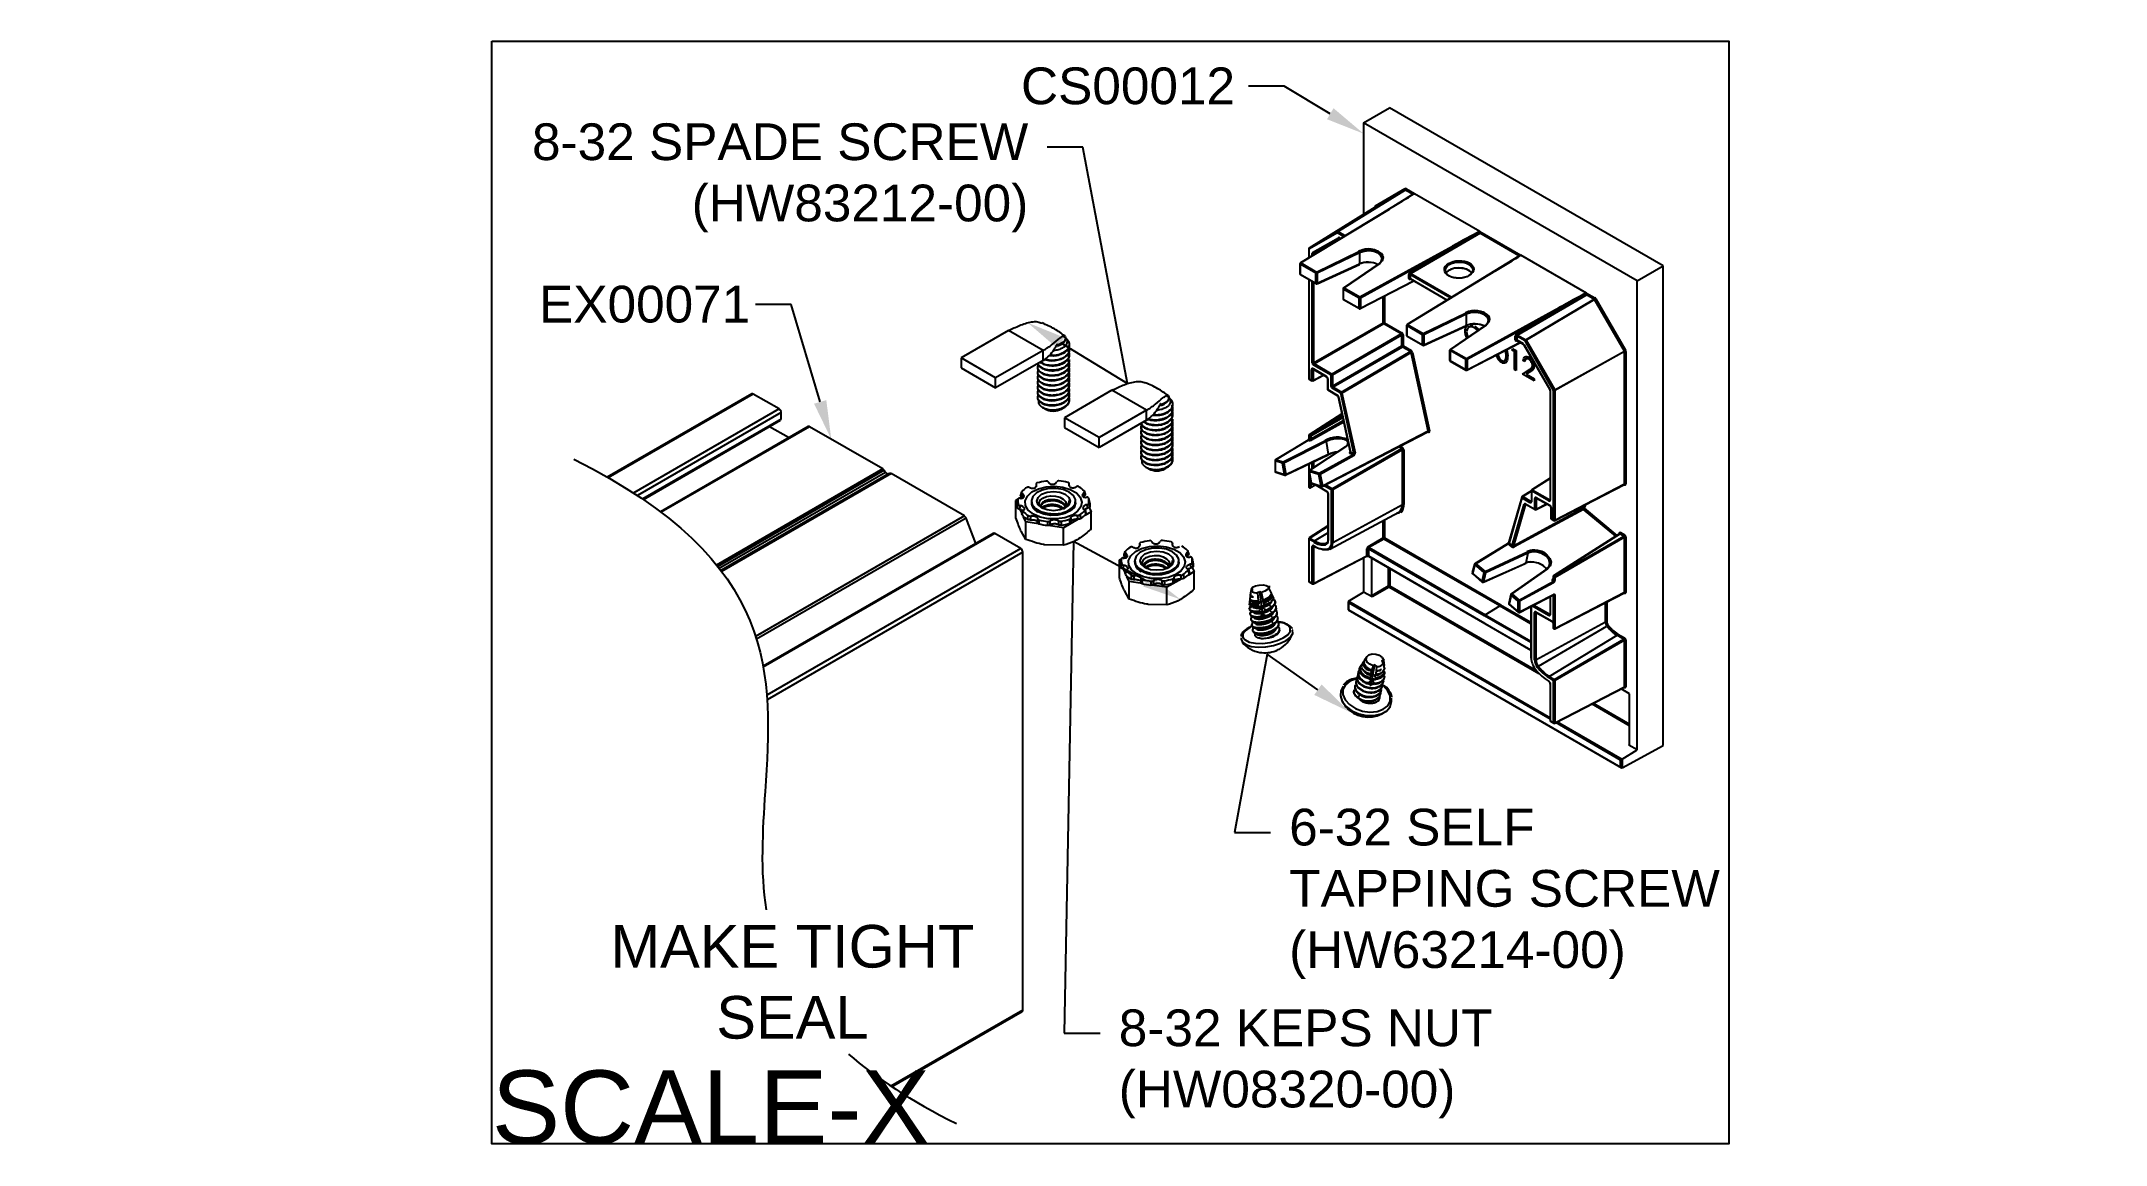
# Model space of a CAD drawing. Extents: x -2.3 to 8.3, y -5.6 to 0.
import ezdxf
from ezdxf import colors
from ezdxf.entities.mleader import LeaderData, LeaderLine
from ezdxf.math import Vec2, Vec3

# ---------------------------------------------------------------- set-up
doc = ezdxf.new("R2010")
doc.units = 0
doc.header["$LTSCALE"] = 0.5
doc.header["$MEASUREMENT"] = 0
for name, color, linetype in [('End Cap', 92, 'CONTINUOUS'), ('FAB DWG', 221, 'CONTINUOUS'), ('Hardware', 242, 'CONTINUOUS'), ('Housing', 150, 'CONTINUOUS')]:
    doc.layers.add(name, color=color, linetype=linetype)
doc.layers.add('Text-Unprinted', color=131, linetype='CONTINUOUS', plot=False)
doc.styles.add('LSAD_Standard', font='arial.ttf')

msp = doc.modelspace()

# ---------------------------------------------------------------- texts
at = {"layer": 'FAB DWG', "ltscale": 0.5, "transparency": 16777216, "insert": (1.538, -4.814), "char_height": 0.21805, "attachment_point": 5, "style": 'LSAD_Standard'}
msp.add_mtext_dynamic_manual_height_columns('\\A1;MAKE TIGHT SEAL', width=2.20046, gutter_width=14.718, heights=[0], dxfattribs=at)
at = {"layer": 'Text-Unprinted', "ltscale": 0.5, "transparency": 16777216, "style": 'LSAD_Standard'}
msp.add_attdef('SCALE-X', (0, -5.641), 'XEffectiveScaleFactor', height=0.375, dxfattribs=at)

# ---------------------------------------------------------------- linework, layer by layer
at = {"layer": 'End Cap', "transparency": 16777216}
for p, q in [((4.461, -0.417), (4.593, -0.341)), ((4.461, -0.417), (4.461, -0.885)), ((5.861, -1.226), (4.461, -0.417)), ((5.993, -1.149), (4.593, -0.341)), ((4.329, -0.973), (4.672, -0.761)), ((4.674, -0.761), (4.331, -0.974)), ((4.672, -0.761), (4.52, -0.848)), ((4.521, -0.842), (4.673, -0.754)), ((4.718, -0.78), (4.588, -0.86)), ((4.651, -0.821), (4.712, -0.783)), ((4.672, -0.761), (4.674, -0.761)), ((4.712, -0.783), (4.674, -0.761)), ((4.678, -0.755), (4.72, -0.779)), ((4.715, -0.782), (4.712, -0.783)), ((5.055, -0.973), (4.721, -0.78)), ((4.588, -0.86), (4.138, -1.134)), ((4.591, -0.86), (4.14, -1.134)), ((4.52, -0.848), (4.182, -1.058)), ((4.519, -0.849), (4.519, -0.847)), ((4.328, -0.98), (4.181, -1.064)), ((4.182, -1.058), (4.329, -0.973)), ((4.2, -1.081), (4.333, -1.005)), ((4.305, -1.032), (4.205, -1.086)), ((4.339, -1.007), (4.206, -1.083)), ((4.206, -1.083), (4.329, -1.018)), ((4.36, -0.999), (4.328, -0.98)), ((4.331, -0.974), (4.367, -0.994)), ((4.338, -1.005), (4.344, -1.009)), ((4.339, -1.007), (4.342, -1.01)), ((4.441, -1.308), (4.916, -1.048)), ((4.919, -1.054), (4.445, -1.314)), ((4.699, -1.182), (4.919, -1.054)), ((5.058, -0.982), (4.702, -1.188)), ((5.058, -0.977), (4.919, -1.054)), ((5.055, -0.973), (5.056, -0.973)), ((5.056, -0.973), (5.266, -1.094)), ((5.058, -0.977), (5.058, -0.982)), ((5.257, -1.097), (5.058, -0.982)), ((4.135, -1.138), (4.135, -1.19)), ((4.217, -1.187), (4.137, -1.14)), ((4.137, -1.14), (4.137, -1.192)), ((4.14, -1.134), (4.22, -1.181)), ((4.18, -1.062), (4.18, -1.108)), ((4.181, -1.064), (4.181, -1.108)), ((4.198, -1.097), (4.198, -1.086)), ((4.206, -1.083), (4.205, -1.086)), ((4.205, -1.086), (4.205, -1.093)), ((4.22, -1.181), (4.437, -1.076)), ((4.223, -1.241), (4.439, -1.142)), ((4.44, -1.082), (4.224, -1.187)), ((4.224, -1.238), (4.44, -1.139)), ((4.54, -1.137), (4.358, -1.262)), ((4.543, -1.137), (4.361, -1.262)), ((4.44, -1.082), (4.44, -1.139)), ((5.264, -1.095), (5.133, -1.175)), ((5.196, -1.136), (5.257, -1.097)), ((5.26, -1.097), (5.257, -1.097)), ((5.601, -1.288), (5.266, -1.095)), ((5.861, -1.226), (5.993, -1.149)), ((5.993, -3.603), (5.993, -1.149)), ((4.137, -1.192), (4.217, -1.238)), ((4.138, -1.194), (4.218, -1.24)), ((4.18, -1.218), (4.18, -1.725)), ((4.181, -1.219), (4.181, -1.727)), ((4.198, -1.645), (4.198, -1.229)), ((4.205, -1.233), (4.205, -1.645)), ((4.217, -1.238), (4.217, -1.187)), ((4.224, -1.187), (4.224, -1.238)), ((4.356, -1.266), (4.356, -1.317)), ((4.361, -1.262), (4.441, -1.308)), ((4.444, -1.368), (4.717, -1.226)), ((4.445, -1.366), (4.716, -1.225)), ((5.133, -1.175), (4.683, -1.449)), ((5.136, -1.175), (4.686, -1.449)), ((4.692, -1.213), (4.692, -1.194)), ((4.702, -1.188), (4.699, -1.194)), ((4.699, -1.194), (4.699, -1.213)), ((4.906, -1.313), (4.699, -1.194)), ((4.699, -1.213), (4.889, -1.324)), ((4.699, -1.213), (4.7, -1.216)), ((4.701, -1.216), (4.699, -1.218)), ((4.7, -1.216), (4.888, -1.324)), ((4.702, -1.188), (4.913, -1.309)), ((5.861, -3.626), (5.861, -1.226)), ((4.438, -1.314), (4.357, -1.268)), ((4.357, -1.268), (4.357, -1.319)), ((4.357, -1.319), (4.438, -1.366)), ((4.358, -1.322), (4.439, -1.368)), ((4.438, -1.366), (4.438, -1.314)), ((4.445, -1.314), (4.445, -1.366)), ((4.561, -1.44), (4.561, -1.307)), ((4.568, -1.303), (4.568, -1.44)), ((4.987, -1.623), (5.461, -1.363)), ((5.465, -1.369), (4.99, -1.629)), ((5.244, -1.497), (5.465, -1.369)), ((5.603, -1.297), (5.248, -1.503)), ((5.29, -1.527), (5.641, -1.319)), ((5.643, -1.322), (5.293, -1.53)), ((5.603, -1.292), (5.465, -1.369)), ((5.601, -1.288), (5.602, -1.288)), ((5.602, -1.288), (5.644, -1.313)), ((5.603, -1.297), (5.603, -1.292)), ((5.641, -1.319), (5.603, -1.297)), ((5.643, -1.322), (5.641, -1.319)), ((5.795, -1.585), (5.643, -1.322)), ((5.649, -1.318), (5.801, -1.581)), ((4.205, -1.645), (4.561, -1.44)), ((4.565, -1.446), (4.209, -1.651)), ((4.653, -1.497), (4.565, -1.446)), ((4.568, -1.44), (4.657, -1.491)), ((4.681, -1.453), (4.681, -1.505)), ((4.762, -1.502), (4.682, -1.455)), ((4.682, -1.455), (4.682, -1.507)), ((4.686, -1.449), (4.766, -1.496)), ((4.766, -1.496), (4.982, -1.391)), ((4.768, -1.556), (4.984, -1.457)), ((4.986, -1.397), (4.769, -1.502)), ((4.769, -1.553), (4.986, -1.454)), ((5.085, -1.452), (4.903, -1.577)), ((5.088, -1.452), (4.906, -1.577)), ((4.99, -1.477), (4.98, -1.482)), ((4.986, -1.397), (4.986, -1.454)), ((5.019, -1.452), (4.997, -1.465)), ((5, -1.463), (5.001, -1.458)), ((5.028, -1.457), (5.052, -1.477)), ((5.035, -1.462), (5.028, -1.467)), ((4.298, -1.703), (4.653, -1.497)), ((4.657, -1.503), (4.301, -1.709)), ((4.301, -1.764), (4.657, -1.559)), ((4.66, -1.565), (4.305, -1.77)), ((4.653, -1.497), (4.657, -1.503)), ((4.657, -1.559), (4.657, -1.503)), ((4.701, -1.588), (4.66, -1.565)), ((4.664, -1.503), (4.664, -1.559)), ((4.664, -1.559), (4.704, -1.582)), ((4.682, -1.507), (4.762, -1.553)), ((4.683, -1.509), (4.763, -1.555)), ((4.762, -1.553), (4.762, -1.502)), ((4.769, -1.502), (4.769, -1.553)), ((4.901, -1.581), (4.901, -1.632)), ((4.983, -1.629), (4.903, -1.583)), ((4.903, -1.583), (4.903, -1.634)), ((4.906, -1.577), (4.987, -1.623)), ((4.989, -1.683), (5.263, -1.541)), ((4.99, -1.681), (5.261, -1.54)), ((5.19, -1.604), (5.187, -1.58)), ((5.193, -1.577), (5.198, -1.608)), ((5.22, -1.58), (5.225, -1.573)), ((5.229, -1.575), (5.22, -1.58)), ((5.233, -1.588), (5.22, -1.58)), ((5.225, -1.573), (5.241, -1.582)), ((5.241, -1.584), (5.233, -1.588)), ((5.237, -1.528), (5.237, -1.509)), ((5.241, -1.582), (5.241, -1.684)), ((5.244, -1.509), (5.248, -1.503)), ((5.244, -1.509), (5.244, -1.528)), ((5.287, -1.533), (5.244, -1.509)), ((5.244, -1.528), (5.277, -1.547)), ((5.245, -1.531), (5.244, -1.528)), ((5.246, -1.531), (5.244, -1.533)), ((5.245, -1.531), (5.278, -1.55)), ((5.248, -1.503), (5.29, -1.527)), ((5.281, -1.553), (5.414, -1.782)), ((5.282, -1.553), (5.414, -1.782)), ((5.433, -1.787), (5.287, -1.533)), ((5.293, -1.53), (5.439, -1.784)), ((4.195, -1.734), (4.195, -1.679)), ((4.202, -1.675), (4.27, -1.714)), ((4.202, -1.679), (4.203, -1.677)), ((4.204, -1.678), (4.202, -1.679)), ((4.202, -1.679), (4.202, -1.735)), ((4.203, -1.677), (4.271, -1.717)), ((4.203, -1.677), (4.203, -1.677)), ((4.205, -1.645), (4.209, -1.651)), ((4.294, -1.709), (4.205, -1.657)), ((4.209, -1.651), (4.298, -1.703)), ((4.347, -1.795), (4.701, -1.588)), ((4.704, -1.593), (4.35, -1.8)), ((4.701, -1.588), (4.704, -1.593)), ((4.791, -1.994), (4.704, -1.593)), ((4.711, -1.592), (4.798, -1.993)), ((4.903, -1.634), (4.983, -1.68)), ((4.904, -1.636), (4.984, -1.683)), ((4.983, -1.68), (4.983, -1.629)), ((4.99, -1.629), (4.99, -1.681)), ((5.185, -1.634), (5.168, -1.644)), ((5.181, -1.635), (5.199, -1.625)), ((5.193, -1.637), (5.185, -1.634)), ((5.195, -1.622), (5.187, -1.628)), ((5.197, -1.6), (5.19, -1.604)), ((5.233, -1.68), (5.233, -1.588)), ((5.241, -1.675), (5.233, -1.68)), ((5.241, -1.684), (5.233, -1.68)), ((5.274, -1.703), (5.308, -1.681)), ((5.29, -1.627), (5.277, -1.635)), ((5.285, -1.639), (5.277, -1.635)), ((5.311, -1.614), (5.289, -1.627)), ((5.292, -1.693), (5.326, -1.671)), ((5.315, -1.689), (5.293, -1.704)), ((5.295, -1.624), (5.297, -1.614)), ((5.313, -1.623), (5.306, -1.627)), ((5.326, -1.671), (5.308, -1.681)), ((5.332, -1.655), (5.325, -1.659)), ((5.326, -1.671), (5.333, -1.665)), ((5.439, -1.784), (5.795, -1.585)), ((5.796, -1.588), (5.44, -1.787)), ((5.796, -1.588), (5.795, -1.585)), ((5.796, -2.265), (5.796, -1.588)), ((5.803, -1.588), (5.803, -2.265)), ((4.181, -1.727), (4.195, -1.734)), ((4.182, -1.729), (4.196, -1.737)), ((4.201, -1.737), (4.256, -1.708)), ((4.202, -1.735), (4.255, -1.707)), ((4.276, -1.725), (4.276, -1.78)), ((4.277, -1.727), (4.277, -1.782)), ((4.277, -1.782), (4.325, -1.81)), ((4.278, -1.784), (4.326, -1.812)), ((4.294, -1.764), (4.294, -1.709)), ((4.301, -1.709), (4.301, -1.764)), ((4.301, -1.764), (4.305, -1.77)), ((4.344, -1.801), (4.301, -1.776)), ((4.305, -1.77), (4.347, -1.795)), ((5.292, -1.693), (5.274, -1.703)), ((5.334, -1.738), (5.274, -1.703)), ((5.301, -1.698), (5.292, -1.693)), ((5.293, -1.704), (5.334, -1.727)), ((5.334, -1.727), (5.334, -1.738)), ((5.415, -1.787), (5.415, -2.346)), ((5.416, -1.789), (5.416, -2.348)), ((5.433, -2.45), (5.433, -1.787)), ((5.44, -1.787), (5.44, -2.45)), ((4.331, -1.819), (4.392, -2.101)), ((4.332, -1.82), (4.394, -2.102)), ((4.41, -2.107), (4.344, -1.801)), ((4.35, -1.8), (4.417, -2.106)), ((4.35, -1.907), (4.182, -2.014)), ((4.35, -1.908), (4.185, -2.014)), ((4.186, -2.015), (4.353, -1.919)), ((4.354, -1.926), (4.19, -2.021)), ((4.19, -2.034), (4.357, -1.941)), ((4.359, -1.949), (4.194, -2.041)), ((4.249, -2.278), (4.79, -1.998)), ((4.25, -2.275), (4.791, -1.994)), ((4.793, -2), (4.788, -1.999)), ((4.791, -1.994), (4.79, -1.998)), ((4.175, -2.042), (4.01, -2.141)), ((4.177, -2.041), (4.012, -2.141)), ((4.049, -2.152), (4.265, -2.043)), ((4.269, -2.048), (4.053, -2.158)), ((4.181, -2.035), (4.177, -2.041)), ((4.18, -2.042), (4.177, -2.041)), ((4.18, -2.018), (4.18, -2.033)), ((4.183, -2.021), (4.181, -2.02)), ((4.181, -2.02), (4.181, -2.035)), ((4.181, -2.035), (4.183, -2.036)), ((4.183, -2.036), (4.183, -2.021)), ((4.19, -2.034), (4.183, -2.036)), ((4.366, -2.075), (4.184, -2.196)), ((4.185, -2.014), (4.186, -2.015)), ((4.368, -2.075), (4.186, -2.195)), ((4.19, -2.021), (4.19, -2.034)), ((4.269, -2.048), (4.28, -2.113)), ((4.3, -2.29), (4.656, -2.084)), ((4.659, -2.09), (4.303, -2.296)), ((4.391, -2.102), (4.392, -2.102)), ((4.408, -2.114), (4.391, -2.109)), ((4.394, -2.102), (4.392, -2.101)), ((4.394, -2.102), (4.41, -2.107)), ((4.41, -2.107), (4.408, -2.114)), ((4.656, -2.084), (4.64, -2.075)), ((4.647, -2.072), (4.659, -2.078)), ((4.656, -2.084), (4.659, -2.09)), ((4.659, -2.37), (4.659, -2.09)), ((4.666, -2.091), (4.666, -2.37)), ((4.008, -2.145), (4.008, -2.2)), ((4.009, -2.147), (4.009, -2.202)), ((4.046, -2.159), (4.009, -2.147)), ((4.009, -2.202), (4.056, -2.217)), ((4.011, -2.205), (4.058, -2.22)), ((4.012, -2.141), (4.049, -2.152)), ((4.056, -2.217), (4.046, -2.159)), ((4.053, -2.158), (4.063, -2.216)), ((4.062, -2.219), (4.279, -2.116)), ((4.063, -2.216), (4.28, -2.113)), ((4.18, -2.163), (4.18, -2.279)), ((4.181, -2.163), (4.181, -2.281)), ((4.181, -2.201), (4.192, -2.259)), ((4.183, -2.202), (4.193, -2.26)), ((4.231, -2.217), (4.183, -2.202)), ((4.186, -2.195), (4.234, -2.21)), ((4.198, -2.186), (4.198, -2.155)), ((4.205, -2.151), (4.205, -2.181)), ((4.244, -2.276), (4.231, -2.217)), ((4.234, -2.21), (4.408, -2.114)), ((4.412, -2.119), (4.238, -2.216)), ((4.238, -2.216), (4.25, -2.275)), ((4.181, -2.281), (4.183, -2.282)), ((4.182, -2.283), (4.184, -2.284)), ((4.183, -2.282), (4.183, -2.258)), ((4.189, -2.284), (4.215, -2.27)), ((4.19, -2.254), (4.191, -2.255)), ((4.19, -2.258), (4.191, -2.256)), ((4.192, -2.257), (4.19, -2.258)), ((4.19, -2.258), (4.19, -2.282)), ((4.19, -2.282), (4.214, -2.269)), ((4.191, -2.256), (4.191, -2.257)), ((4.191, -2.256), (4.191, -2.256)), ((4.193, -2.26), (4.244, -2.276)), ((4.195, -2.263), (4.246, -2.278)), ((4.21, -2.267), (4.273, -2.304)), ((4.216, -2.269), (4.272, -2.302)), ((4.296, -2.296), (4.258, -2.274)), ((4.265, -2.27), (4.3, -2.29)), ((4.278, -2.312), (4.278, -2.553)), ((4.279, -2.314), (4.279, -2.555)), ((4.296, -2.565), (4.296, -2.296)), ((4.303, -2.296), (4.303, -2.565)), ((5.319, -2.3), (5.272, -2.33)), ((5.319, -2.302), (5.275, -2.33)), ((5.319, -2.299), (5.319, -2.354)), ((5.32, -2.301), (5.32, -2.357)), ((5.409, -2.352), (5.32, -2.301)), ((5.415, -2.235), (5.321, -2.295)), ((5.415, -2.237), (5.324, -2.295)), ((5.324, -2.295), (5.413, -2.346)), ((5.439, -2.452), (5.795, -2.268)), ((5.44, -2.45), (5.796, -2.265)), ((5.796, -2.269), (5.794, -2.268)), ((5.795, -2.268), (5.796, -2.265)), ((4.288, -2.598), (4.641, -2.409)), ((4.303, -2.565), (4.659, -2.37)), ((5.27, -2.333), (5.203, -2.562)), ((5.271, -2.336), (5.205, -2.566)), ((5.221, -2.58), (5.282, -2.368)), ((5.289, -2.369), (5.228, -2.581)), ((5.228, -2.581), (5.584, -2.388)), ((5.586, -2.395), (5.231, -2.587)), ((5.313, -2.361), (5.271, -2.336)), ((5.275, -2.33), (5.317, -2.355)), ((5.289, -2.366), (5.337, -2.394)), ((5.289, -2.369), (5.29, -2.368)), ((5.291, -2.369), (5.289, -2.369)), ((5.29, -2.369), (5.338, -2.396)), ((5.317, -2.355), (5.319, -2.353)), ((5.319, -2.355), (5.317, -2.355)), ((5.337, -2.394), (5.337, -2.339)), ((5.343, -2.396), (5.399, -2.368)), ((5.344, -2.334), (5.413, -2.374)), ((5.344, -2.339), (5.345, -2.336)), ((5.347, -2.337), (5.344, -2.339)), ((5.344, -2.339), (5.344, -2.394)), ((5.344, -2.394), (5.397, -2.367)), ((5.345, -2.337), (5.414, -2.376)), ((5.413, -2.346), (5.415, -2.345)), ((5.415, -2.346), (5.413, -2.346)), ((5.418, -2.384), (5.418, -2.44)), ((5.42, -2.386), (5.42, -2.442)), ((5.584, -2.388), (5.587, -2.375)), ((5.751, -2.533), (5.586, -2.395)), ((5.596, -2.371), (5.59, -2.389)), ((5.59, -2.389), (5.757, -2.529)), ((4.278, -2.48), (4.182, -2.541)), ((4.278, -2.482), (4.185, -2.542)), ((4.21, -2.556), (4.278, -2.515)), ((4.561, -2.541), (4.561, -2.452)), ((4.568, -2.448), (4.568, -2.541)), ((5.42, -2.442), (5.433, -2.45)), ((5.421, -2.444), (5.434, -2.452)), ((5.77, -2.52), (5.433, -2.736)), ((5.773, -2.521), (5.435, -2.736)), ((5.437, -2.737), (5.793, -2.532)), ((5.769, -2.521), (5.769, -2.519)), ((5.77, -2.52), (5.773, -2.521)), ((5.793, -2.532), (5.773, -2.521)), ((5.776, -2.514), (5.796, -2.526)), ((5.793, -2.532), (5.796, -2.538)), ((4.18, -2.546), (4.18, -2.762)), ((4.181, -2.548), (4.181, -2.764)), ((4.207, -2.562), (4.181, -2.548)), ((4.185, -2.542), (4.21, -2.556)), ((4.198, -2.74), (4.198, -2.585)), ((4.204, -2.776), (4.476, -2.635)), ((4.209, -2.584), (4.205, -2.585)), ((4.205, -2.585), (4.205, -2.74)), ((4.205, -2.774), (4.478, -2.633)), ((4.267, -2.57), (4.274, -2.565)), ((4.478, -2.633), (4.478, -2.597)), ((4.478, -2.633), (4.485, -2.633)), ((4.485, -2.585), (4.561, -2.541)), ((4.488, -2.591), (4.485, -2.597)), ((5.08, -2.94), (4.485, -2.597)), ((4.485, -2.597), (4.485, -2.633)), ((4.485, -2.633), (5.08, -2.977)), ((4.486, -2.635), (5.081, -2.979)), ((4.565, -2.547), (4.488, -2.591)), ((4.488, -2.591), (5.083, -2.934)), ((5.157, -2.889), (4.565, -2.547)), ((4.568, -2.541), (5.161, -2.883)), ((5.197, -2.571), (5.031, -2.672)), ((5.2, -2.571), (5.035, -2.673)), ((5.083, -2.713), (5.299, -2.613)), ((5.301, -2.619), (5.085, -2.72)), ((5.2, -2.571), (5.205, -2.566)), ((5.217, -2.585), (5.2, -2.571)), ((5.205, -2.566), (5.221, -2.58)), ((5.228, -2.581), (5.221, -2.58)), ((5.301, -2.619), (5.29, -2.67)), ((5.796, -2.538), (5.44, -2.743)), ((5.796, -2.819), (5.796, -2.538)), ((5.803, -2.538), (5.803, -2.82)), ((4.198, -2.774), (4.198, -2.74)), ((4.205, -2.74), (4.205, -2.774)), ((4.461, -2.643), (4.461, -2.818)), ((4.501, -2.644), (4.501, -2.837)), ((4.588, -2.787), (4.588, -2.695)), ((4.595, -2.699), (4.595, -2.787)), ((5.029, -2.675), (5.016, -2.719)), ((5.03, -2.678), (5.018, -2.723)), ((5.018, -2.723), (5.068, -2.765)), ((5.018, -2.724), (5.068, -2.767)), ((5.078, -2.719), (5.03, -2.678)), ((5.035, -2.673), (5.083, -2.713)), ((5.068, -2.765), (5.078, -2.719)), ((5.074, -2.767), (5.288, -2.672)), ((5.075, -2.766), (5.29, -2.67)), ((5.085, -2.72), (5.075, -2.766)), ((5.398, -2.699), (5.216, -2.828)), ((5.402, -2.699), (5.22, -2.828)), ((5.43, -2.74), (5.43, -2.754)), ((5.433, -2.743), (5.432, -2.742)), ((5.432, -2.742), (5.432, -2.757)), ((5.433, -2.758), (5.433, -2.743)), ((5.435, -2.736), (5.437, -2.737)), ((5.44, -2.743), (5.44, -2.758)), ((4.181, -2.764), (4.198, -2.774)), ((4.182, -2.766), (4.199, -2.776)), ((4.383, -2.865), (4.461, -2.818)), ((4.505, -2.843), (4.461, -2.818)), ((4.501, -2.837), (4.588, -2.787)), ((4.505, -2.843), (4.501, -2.837)), ((4.592, -2.793), (4.505, -2.843)), ((5.359, -3.236), (4.592, -2.793)), ((4.595, -2.787), (5.345, -3.22)), ((5.214, -2.831), (5.204, -2.877)), ((5.215, -2.834), (5.205, -2.88)), ((5.252, -2.865), (5.215, -2.834)), ((5.22, -2.828), (5.256, -2.859)), ((5.256, -2.859), (5.431, -2.765)), ((5.258, -2.922), (5.432, -2.833)), ((5.433, -2.771), (5.259, -2.865)), ((5.259, -2.92), (5.433, -2.831)), ((5.415, -2.842), (5.415, -2.932)), ((5.416, -2.841), (5.416, -2.934)), ((5.427, -2.753), (5.43, -2.751)), ((5.431, -2.765), (5.428, -2.763)), ((5.432, -2.757), (5.43, -2.754)), ((5.431, -2.765), (5.433, -2.758)), ((5.433, -2.835), (5.431, -2.833)), ((5.432, -2.757), (5.433, -2.758)), ((5.433, -2.835), (5.432, -2.832)), ((5.433, -3.004), (5.433, -2.835)), ((5.439, -3.006), (5.795, -2.822)), ((5.44, -3.004), (5.796, -2.819)), ((5.44, -2.835), (5.44, -3.004)), ((5.796, -2.824), (5.794, -2.822)), ((5.795, -2.822), (5.796, -2.819)), ((4.382, -2.868), (4.382, -2.91)), ((4.383, -2.909), (4.382, -2.91)), ((4.382, -2.91), (5.78, -3.717)), ((4.383, -2.865), (4.383, -2.865)), ((4.383, -2.865), (4.383, -2.873)), ((4.383, -2.865), (5.415, -3.461)), ((4.383, -2.873), (4.383, -2.909)), ((5.415, -3.469), (4.383, -2.873)), ((4.383, -2.909), (5.776, -3.714)), ((5.317, -3.077), (5.08, -2.94)), ((5.083, -2.934), (5.157, -2.889)), ((5.083, -2.934), (5.317, -3.069)), ((5.317, -2.981), (5.157, -2.889)), ((5.161, -2.883), (5.317, -2.973)), ((5.205, -2.88), (5.252, -2.92)), ((5.205, -2.882), (5.252, -2.921)), ((5.252, -2.92), (5.252, -2.865)), ((5.259, -2.865), (5.259, -2.92)), ((5.317, -2.892), (5.317, -3.153)), ((5.318, -2.891), (5.318, -3.155)), ((5.409, -2.938), (5.323, -2.889)), ((5.331, -2.885), (5.413, -2.932)), ((5.335, -3.165), (5.335, -2.923)), ((5.342, -2.919), (5.425, -2.967)), ((5.342, -2.923), (5.343, -2.921)), ((5.345, -2.922), (5.342, -2.923)), ((5.342, -2.923), (5.342, -3.165)), ((5.343, -2.922), (5.426, -2.969)), ((5.413, -2.932), (5.415, -2.931)), ((5.413, -2.932), (5.415, -2.932)), ((5.698, -2.97), (5.698, -2.872)), ((5.705, -2.868), (5.705, -2.97)), ((5.08, -2.977), (5.317, -3.114)), ((5.081, -2.979), (5.317, -3.115)), ((5.342, -3.165), (5.698, -2.97)), ((5.355, -3.198), (5.706, -2.992)), ((5.411, -3.25), (5.758, -3.039)), ((5.43, -2.977), (5.43, -3.001)), ((5.432, -2.979), (5.432, -3.003)), ((5.432, -3.003), (5.433, -3.004)), ((5.433, -3.005), (5.434, -3.006)), ((5.437, -3.265), (5.793, -3.059)), ((5.793, -3.059), (5.758, -3.039)), ((5.762, -3.033), (5.796, -3.053)), ((5.796, -3.065), (5.793, -3.059)), ((5.796, -3.065), (5.44, -3.271)), ((5.796, -3.303), (5.796, -3.065)), ((5.803, -3.065), (5.803, -3.303)), ((5.433, -3.271), (5.408, -3.256)), ((5.411, -3.25), (5.437, -3.265)), ((5.433, -3.487), (5.433, -3.271)), ((5.44, -3.271), (5.44, -3.487)), ((5.415, -3.287), (5.415, -3.441)), ((5.416, -3.289), (5.416, -3.443)), ((5.439, -3.489), (5.795, -3.305)), ((5.44, -3.487), (5.796, -3.303)), ((5.821, -3.339), (5.778, -3.314)), ((5.796, -3.307), (5.794, -3.305)), ((5.795, -3.305), (5.796, -3.303)), ((5.821, -3.599), (5.821, -3.339)), ((5.415, -3.441), (5.415, -3.475)), ((5.416, -3.443), (5.416, -3.477)), ((5.416, -3.477), (5.433, -3.487)), ((5.417, -3.479), (5.434, -3.489)), ((5.452, -3.483), (5.783, -3.674)), ((5.821, -3.502), (5.628, -3.391)), ((5.636, -3.387), (5.821, -3.494)), ((5.776, -3.678), (5.445, -3.486)), ((5.783, -3.674), (5.776, -3.678)), ((5.776, -3.714), (5.776, -3.678)), ((5.783, -3.718), (5.993, -3.603)), ((5.783, -3.673), (5.861, -3.626)), ((5.783, -3.673), (5.783, -3.718)), ((5.783, -3.674), (5.783, -3.673)), ((5.821, -3.599), (5.817, -3.601)), ((5.817, -3.601), (5.821, -3.599)), ((5.861, -3.626), (5.817, -3.601)), ((5.776, -3.714), (5.783, -3.718)), ((5.783, -3.718), (5.783, -3.718))]:
    msp.add_line(p, q, dxfattribs=at)
at = {"layer": 'End Cap', "transparency": 16777216, "flags": 128}
for points in [[(4.539, -1.139), (4.551, -1.126), (4.555, -1.111), (4.549, -1.097), (4.535, -1.084), (4.513, -1.076), (4.488, -1.073), (4.463, -1.075), (4.44, -1.082)], [(4.556, -1.095), (4.56, -1.107), (4.556, -1.123), (4.543, -1.137)], [(5.643, -1.322), (5.644, -1.321), (5.645, -1.321), (5.646, -1.32), (5.646, -1.32), (5.647, -1.319), (5.648, -1.319), (5.649, -1.318), (5.649, -1.318)], [(5.084, -1.454), (5.097, -1.441), (5.1, -1.426), (5.095, -1.412), (5.08, -1.399), (5.059, -1.391), (5.034, -1.388), (5.008, -1.39), (4.986, -1.397)], [(5.101, -1.41), (5.105, -1.422), (5.102, -1.438), (5.088, -1.452)], [(5.281, -1.553), (5.281, -1.553), (5.281, -1.553), (5.282, -1.553), (5.282, -1.553)], [(5.287, -1.533), (5.287, -1.533), (5.288, -1.533), (5.289, -1.532), (5.29, -1.532), (5.29, -1.531), (5.291, -1.531), (5.292, -1.53), (5.293, -1.53)], [(5.795, -1.585), (5.796, -1.584), (5.797, -1.584), (5.797, -1.583), (5.798, -1.583), (5.799, -1.582), (5.8, -1.582), (5.801, -1.581), (5.801, -1.581)], [(5.433, -1.787), (5.434, -1.787), (5.435, -1.787), (5.435, -1.786), (5.436, -1.786), (5.437, -1.785), (5.438, -1.785), (5.439, -1.784), (5.439, -1.784)], [(4.365, -2.079), (4.378, -2.067), (4.381, -2.055), (4.376, -2.045), (4.362, -2.037), (4.341, -2.034), (4.316, -2.035), (4.291, -2.04), (4.269, -2.048)], [(4.383, -2.06), (4.381, -2.063), (4.368, -2.075)], [(4.392, -2.102), (4.391, -2.103), (4.391, -2.102)], [(4.637, -2.415), (4.629, -2.416), (4.628, -2.416)], [(4.267, -2.57), (4.27, -2.569), (4.272, -2.568)], [(5.299, -2.613), (5.323, -2.606), (5.35, -2.607), (5.376, -2.614), (5.399, -2.628), (5.414, -2.646), (5.42, -2.665), (5.415, -2.684), (5.402, -2.699)], [(5.397, -2.7), (5.41, -2.686), (5.414, -2.668), (5.408, -2.65), (5.394, -2.633), (5.373, -2.621), (5.349, -2.614), (5.323, -2.613), (5.301, -2.619)]]:
    msp.add_lwpolyline(points, dxfattribs=at)
at = {"layer": 'End Cap', "transparency": 16777216}
for centre, radius, start, end in [((4.517, -0.845), 0.00464, 308.0233, 34.9772), ((4.669, -0.757), 0.00464, 308.0318, 34.9687), ((4.67, -0.754), 0.00771, 303.536, 357.3289), ((4.517, -0.849), 0.00272, 18.7168, 64.3693), ((4.589, -0.862), 0.0025, 54.367, 117.3142), ((4.332, -0.977), 0.00464, 128.032, 214.9753), ((4.335, -0.98), 0.00771, 123.5377, 177.3317), ((4.33, -0.976), 0.00255, 54.7936, 113.9037), ((4.337, -1.003), 0.00476, 205.6396, 283.6167), ((4.34, -1.005), 0.0024, 172.8146, 235.8569), ((4.912, -1.055), 0.00786, 2.4155, 55.8421), ((4.14, -1.138), 0.005, 121.3136, 180), ((4.138, -1.138), 0.0024, 184.1519, 247.1739), ((4.144, -1.141), 0.00768, 122.5998, 177.3997), ((4.139, -1.136), 0.0025, 54.3822, 117.299), ((4.185, -1.062), 0.005, 121.8484, 180), ((4.185, -1.062), 0.00464, 128.0322, 214.9751), ((4.182, -1.062), 0.00246, 185.0116, 246.3141), ((4.202, -1.079), 0.00771, 242.6701, 296.4607), ((4.205, -1.079), 0.00464, 205.0229, 291.9656), ((4.485, -1.159), 0.0962, 42.0907, 119.7515), ((4.432, -1.082), 0.00834, 1.9809, 52.1179), ((4.438, -1.14), 0.00237, 300.7705, 7.3481), ((4.541, -1.139), 0.00272, 57.8967, 120.6184), ((4.14, -1.19), 0.005, 180, 240.0027), ((4.138, -1.19), 0.0024, 184.1519, 247.1739), ((4.139, -1.192), 0.00248, 173.9188, 234.7527), ((4.225, -1.187), 0.00768, 122.5998, 177.3997), ((4.22, -1.18), 0.00777, 242.8016, 294.3102), ((4.22, -1.231), 0.00777, 242.8016, 294.3102), ((4.219, -1.238), 0.00248, 173.9188, 234.7527), ((4.22, -1.236), 0.005, 240.0027, 294.5413), ((4.215, -1.187), 0.00834, 1.9988, 52.1021), ((4.221, -1.239), 0.00245, 301.9842, 6.1213), ((4.361, -1.266), 0.005, 124.5274, 180), ((4.358, -1.266), 0.00249, 185.3546, 245.9712), ((4.365, -1.268), 0.00768, 122.5998, 177.3997), ((4.359, -1.264), 0.00272, 57.9025, 120.6225), ((4.695, -1.201), 0.00772, 62.6826, 116.4522), ((4.695, -1.22), 0.00772, 62.6826, 116.4522), ((4.707, -1.181), 0.00806, 184.0028, 235.9977), ((4.701, -1.218), 0.00281, 137.2293, 183.1243), ((5.135, -1.177), 0.0025, 54.367, 117.3142), ((4.361, -1.317), 0.005, 180, 240.0027), ((4.358, -1.317), 0.00242, 184.4456, 246.8801), ((4.36, -1.32), 0.00242, 172.9891, 235.6823), ((4.445, -1.315), 0.00768, 122.5998, 177.3997), ((4.441, -1.307), 0.00771, 242.6763, 296.4545), ((4.441, -1.359), 0.00771, 242.6763, 296.4545), ((4.44, -1.366), 0.00242, 172.9891, 235.6823), ((4.441, -1.364), 0.005, 240.0027, 297.4004), ((4.437, -1.315), 0.00787, 2.4156, 55.8343), ((4.442, -1.366), 0.00245, 301.9669, 6.1533), ((5.457, -1.369), 0.00786, 2.4155, 55.8421), ((5.637, -1.313), 0.00771, 303.536, 357.3289), ((4.564, -1.447), 0.00771, 62.6744, 116.4623), ((4.569, -1.439), 0.00806, 184.0034, 235.9951), ((4.56, -1.439), 0.00771, 303.536, 357.329), ((4.686, -1.453), 0.005, 121.3136, 180), ((4.683, -1.453), 0.00241, 184.2461, 247.0842), ((4.69, -1.456), 0.00768, 122.5998, 177.3997), ((4.684, -1.451), 0.0025, 54.3822, 117.299), ((5.03, -1.474), 0.0962, 42.0907, 119.7515), ((4.977, -1.397), 0.00834, 1.9805, 52.1204), ((4.983, -1.455), 0.00237, 300.7705, 7.3481), ((5.087, -1.454), 0.00272, 57.8967, 120.6184), ((4.649, -1.491), 0.00771, 303.536, 357.329), ((4.66, -1.51), 0.00771, 62.6747, 116.4601), ((4.66, -1.566), 0.00771, 62.6747, 116.4601), ((4.665, -1.558), 0.00806, 184.0042, 235.9962), ((4.656, -1.558), 0.00771, 303.5361, 357.3289), ((4.686, -1.505), 0.005, 180, 240.0027), ((4.683, -1.504), 0.00241, 184.2461, 247.0842), ((4.684, -1.507), 0.00248, 173.9188, 234.7527), ((4.696, -1.582), 0.00771, 303.5361, 357.3289), ((4.77, -1.502), 0.00768, 122.5998, 177.3997), ((4.766, -1.495), 0.00777, 242.8016, 294.3102), ((4.766, -1.546), 0.00777, 242.8016, 294.3102), ((4.765, -1.553), 0.00248, 173.9188, 234.7527), ((4.766, -1.551), 0.005, 240.0027, 294.5413), ((4.761, -1.502), 0.00835, 2.0037, 52.0972), ((4.767, -1.553), 0.00245, 301.9842, 6.1213), ((4.906, -1.581), 0.005, 124.5274, 180), ((4.904, -1.581), 0.00249, 185.328, 245.9977), ((4.905, -1.579), 0.00272, 57.8997, 120.6253), ((4.91, -1.583), 0.00768, 122.5998, 177.3997), ((5.24, -1.515), 0.00772, 62.6826, 116.4522), ((5.24, -1.535), 0.00772, 62.6826, 116.4522), ((5.252, -1.496), 0.00806, 184.006, 235.9945), ((5.247, -1.532), 0.00281, 137.2345, 183.1067), ((5.279, -1.548), 0.00241, 172.8854, 234.9242), ((5.295, -1.534), 0.00771, 123.5377, 177.3317), ((5.286, -1.534), 0.00747, 29.3718, 57.5284), ((4.198, -1.672), 0.00771, 242.6737, 296.4571), ((4.202, -1.638), 0.00771, 242.6701, 296.4607), ((4.204, -1.675), 0.00247, 173.7582, 234.9129), ((4.213, -1.658), 0.00771, 123.5377, 177.3313), ((4.709, -1.602), 0.0107, 80.5943, 118.513), ((4.906, -1.632), 0.005, 180, 240.0027), ((4.904, -1.632), 0.00242, 184.4177, 246.9081), ((4.905, -1.634), 0.00242, 172.9891, 235.6823), ((4.991, -1.629), 0.00768, 122.5998, 177.3997), ((4.987, -1.622), 0.00771, 242.6763, 296.4545), ((4.987, -1.674), 0.00771, 242.6763, 296.4545), ((4.985, -1.681), 0.00242, 172.9891, 235.6823), ((4.987, -1.678), 0.005, 240.0027, 297.4004), ((4.982, -1.63), 0.00787, 2.418, 55.8319), ((4.988, -1.681), 0.00245, 301.9669, 6.1533), ((5.8, -1.595), 0.00771, 62.6759, 116.4588), ((4.185, -1.725), 0.005, 180, 240.0027), ((4.182, -1.724), 0.00246, 185.0116, 246.3141), ((4.184, -1.727), 0.00247, 173.7533, 234.9179), ((4.198, -1.728), 0.00771, 242.6737, 296.4571), ((4.197, -1.735), 0.00247, 173.7533, 234.9179), ((4.198, -1.732), 0.005, 240.0027, 297.4004), ((4.199, -1.735), 0.00252, 302.9644, 5.1559), ((4.273, -1.715), 0.00246, 173.5903, 234.2913), ((4.278, -1.724), 0.00251, 186.3887, 245.8255), ((4.281, -1.78), 0.005, 180, 240.0027), ((4.278, -1.78), 0.00246, 185.0116, 246.3141), ((4.28, -1.782), 0.00247, 173.7533, 234.9179), ((4.302, -1.709), 0.00771, 123.5377, 177.3313), ((4.298, -1.702), 0.00771, 242.6737, 296.4571), ((4.298, -1.757), 0.00771, 242.6737, 296.4571), ((4.293, -1.709), 0.00806, 3.9882, 56.0121), ((4.309, -1.777), 0.00771, 123.5378, 177.3312), ((4.351, -1.801), 0.00771, 123.5378, 177.3312), ((4.342, -1.801), 0.00818, 13.2224, 56.0565), ((4.97, -1.015), 0.887, 299.9855, 300.0449), ((5.417, -1.787), 0.00246, 185.0506, 246.3134), ((5.437, -1.78), 0.00771, 242.6724, 296.4584), ((5.433, -1.788), 0.00747, 2.473, 30.6279), ((4.328, -1.81), 0.00245, 173.4248, 234.4457), ((4.332, -1.818), 0.00157, 201.8326, 266.2512), ((4.345, -1.79), 0.0107, 260.591, 298.5135), ((4.796, -2.003), 0.0107, 80.5966, 118.5114), ((4.789, -2), 0.00328, 5.5565, 68.7993), ((4.176, -2.043), 0.00219, 70.5194, 119.0035), ((4.185, -2.018), 0.005, 122.5943, 180), ((4.182, -2.018), 0.0024, 184.07, 247.2558), ((4.182, -2.033), 0.0024, 184.07, 247.2558), ((4.176, -2.037), 0.00651, 304.2669, 9.7132), ((4.189, -2.021), 0.00771, 123.5376, 177.3313), ((4.183, -2.016), 0.00252, 54.8511, 117.0246), ((4.19, -2.022), 0.00771, 123.5376, 177.3313), ((4.186, -2.014), 0.00771, 242.6724, 296.4584), ((4.182, -2.022), 0.00806, 3.985, 56.0155), ((4.197, -2.034), 0.00751, 181.722, 244.1327), ((4.326, -2.148), 0.122, 64.6692, 120.2737), ((4.261, -2.05), 0.00793, 8.6783, 60.3256), ((4.367, -2.077), 0.00241, 73.2207, 121.9251), ((4.387, -2.103), 0.00651, 304.2671, 9.7129), ((4.412, -2.097), 0.0107, 260.5943, 298.5104), ((4.651, -2.078), 0.00771, 303.5365, 357.3288), ((4.662, -2.097), 0.00771, 62.6735, 116.4632), ((4.013, -2.145), 0.005, 121.0167, 180), ((4.01, -2.145), 0.0024, 184.0634, 247.2406), ((4.013, -2.2), 0.005, 180, 252.5619), ((4.01, -2.2), 0.0024, 184.0634, 247.2406), ((4.016, -2.146), 0.00651, 124.2755, 189.7044), ((4.012, -2.202), 0.0033, 185.6401, 247.8425), ((4.011, -2.143), 0.00219, 70.5055, 119.0175), ((4.052, -2.158), 0.00651, 124.2758, 189.7043), ((4.048, -2.149), 0.00986, 256.8343, 296.599), ((4.045, -2.159), 0.00792, 8.6598, 60.3441), ((4.058, -2.207), 0.00986, 256.8389, 296.5945), ((4.059, -2.217), 0.00323, 184.9649, 248.5176), ((4.06, -2.217), 0.0029, 307.2522, 19.2113), ((4.186, -2.2), 0.005, 123.4414, 190.0471), ((4.183, -2.2), 0.00175, 198.7564, 261.0324), ((4.189, -2.201), 0.00651, 124.2672, 189.7131), ((4.185, -2.198), 0.00241, 73.216, 121.9298), ((4.237, -2.216), 0.00651, 124.2755, 189.7046), ((4.233, -2.206), 0.0107, 260.5994, 298.5082), ((4.23, -2.217), 0.00745, 10.7367, 64.337), ((4.277, -2.114), 0.0029, 307.2312, 19.2244), ((4.404, -2.121), 0.00745, 10.7353, 64.3365), ((4.06, -2.215), 0.005, 252.5619, 295.3807), ((4.185, -2.279), 0.005, 180, 240.0027), ((4.182, -2.279), 0.00246, 185.0116, 246.3141), ((4.184, -2.281), 0.00247, 173.7729, 234.8975), ((4.186, -2.251), 0.00771, 242.6724, 296.4584), ((4.186, -2.275), 0.00771, 242.6724, 296.4584), ((4.185, -2.282), 0.00247, 173.7729, 234.8975), ((4.186, -2.28), 0.005, 240.0027, 297.4004), ((4.187, -2.282), 0.00253, 302.9907, 5.1401), ((4.192, -2.254), 0.00247, 173.7729, 234.8975), ((4.197, -2.258), 0.005, 190.0471, 252.5619), ((4.193, -2.258), 0.00175, 198.7449, 261.0398), ((4.196, -2.26), 0.00323, 184.9697, 248.516), ((4.245, -2.265), 0.0107, 260.5985, 298.5111), ((4.247, -2.275), 0.00323, 184.9599, 248.5227), ((4.247, -2.274), 0.005, 252.5619, 297.4271), ((4.248, -2.276), 0.00311, 307.8317, 20.6349), ((4.275, -2.302), 0.00247, 173.6573, 234.2236), ((4.28, -2.311), 0.00251, 186.3887, 245.8255), ((4.304, -2.296), 0.00771, 123.5375, 177.3314), ((4.3, -2.289), 0.00771, 242.6724, 296.4584), ((4.295, -2.296), 0.00806, 3.9846, 56.0159), ((5.324, -2.299), 0.005, 122.5943, 180), ((5.321, -2.299), 0.00246, 184.9324, 246.3933), ((5.328, -2.301), 0.00771, 123.5377, 177.3313), ((5.322, -2.297), 0.00245, 53.8462, 118.0298), ((5.793, -2.269), 0.00276, 355.825, 39.4585), ((5.8, -2.272), 0.00771, 62.6759, 116.4588), ((4.632, -2.417), 0.00501, 21.4558, 58.1831), ((4.626, -2.376), 0.0402, 284.9014, 8.7072), ((4.616, -2.374), 0.0428, 304.505, 5.3786), ((4.662, -2.377), 0.00771, 62.6735, 116.4632), ((5.275, -2.334), 0.005, 122.2673, 163.8348), ((5.273, -2.333), 0.00339, 167.5364, 232.9746), ((5.279, -2.337), 0.00771, 123.5378, 177.3312), ((5.273, -2.332), 0.00245, 53.7475, 117.3734), ((5.287, -2.364), 0.00632, 227.6287, 294.1183), ((5.292, -2.367), 0.0024, 172.8154, 235.8558), ((5.321, -2.361), 0.00771, 123.5378, 177.3312), ((5.321, -2.354), 0.00246, 184.9324, 246.3933), ((5.341, -2.332), 0.00771, 242.6713, 296.4615), ((5.341, -2.387), 0.00771, 242.6713, 296.4615), ((5.34, -2.394), 0.0024, 172.8154, 235.8558), ((5.341, -2.392), 0.005, 240.0027, 297.4004), ((5.342, -2.394), 0.00252, 302.9584, 5.1724), ((5.347, -2.335), 0.0024, 172.8205, 235.8506), ((5.417, -2.353), 0.00771, 123.5377, 177.3313), ((5.415, -2.374), 0.0024, 172.7041, 235.9346), ((5.417, -2.346), 0.00246, 185.0116, 246.3141), ((5.421, -2.384), 0.0024, 184.2182, 247.2524), ((5.586, -2.394), 0.00632, 47.6309, 114.1208), ((5.591, -2.389), 0.00734, 171.6639, 229.7378), ((5.581, -2.386), 0.00982, 301.1531, 343.2184), ((5.423, -2.44), 0.005, 180, 240.0027), ((5.421, -2.44), 0.00239, 183.9803, 247.3455), ((5.422, -2.442), 0.0024, 172.8154, 235.8558), ((5.437, -2.443), 0.00771, 242.6724, 296.4584), ((5.436, -2.45), 0.0024, 172.8154, 235.8558), ((5.437, -2.448), 0.005, 240.0027, 297.4004), ((5.438, -2.45), 0.00253, 302.9989, 5.1319), ((5.768, -2.521), 0.00273, 19.4759, 64.3258), ((5.769, -2.514), 0.00771, 303.536, 357.3292), ((5.788, -2.525), 0.00771, 303.536, 357.3292), ((4.185, -2.546), 0.005, 122.5943, 180), ((4.182, -2.546), 0.0024, 184.07, 247.2558), ((4.189, -2.548), 0.00771, 123.5378, 177.3311), ((4.183, -2.544), 0.00246, 53.872, 118.0024), ((4.202, -2.579), 0.00771, 242.6701, 296.4607), ((4.264, -2.493), 0.106, 236.5953, 275.6515), ((4.208, -2.582), 0.00241, 172.918, 235.6904), ((4.207, -2.581), 0.00246, 246.1903, 304.1644), ((4.214, -2.563), 0.00771, 123.5378, 177.3311), ((4.256, -2.486), 0.0911, 237.1912, 275.7635), ((4.269, -2.492), 0.109, 236.5954, 275.6515), ((4.258, -2.482), 0.0882, 237.1914, 275.7632), ((4.26, -2.558), 0.0192, 284.9009, 8.7074), ((4.27, -2.574), 0.00532, 127.6697, 205.7274), ((4.267, -2.569), 0.03, 284.9007, 8.7077), ((4.278, -2.597), 0.00395, 196.0019, 292.9552), ((4.28, -2.553), 0.0024, 184.07, 247.2558), ((4.271, -2.57), 0.0322, 284.8999, 8.7081), ((4.3, -2.558), 0.00771, 242.6724, 296.4584), ((4.475, -2.633), 0.00246, 302.0159, 6.1149), ((4.481, -2.604), 0.00771, 62.6759, 116.4588), ((4.487, -2.633), 0.0024, 172.7869, 235.9063), ((4.493, -2.584), 0.00806, 183.9857, 236.0152), ((4.564, -2.548), 0.00771, 62.6744, 116.4623), ((4.569, -2.54), 0.00806, 184.0035, 235.9946), ((4.56, -2.54), 0.00771, 303.5365, 357.3288), ((5.198, -2.573), 0.00303, 42.7279, 112.9673), ((5.207, -2.563), 0.00336, 167.3045, 233.2065), ((5.212, -2.577), 0.00982, 301.1537, 343.2217), ((5.235, -2.582), 0.00734, 171.652, 229.7497), ((5.293, -2.618), 0.00793, 353.3772, 45.7182), ((5.8, -2.545), 0.00771, 62.6759, 116.4588), ((4.202, -2.733), 0.00771, 242.6701, 296.4607), ((5.021, -2.721), 0.005, 163.8348, 229.9542), ((5.02, -2.72), 0.00342, 167.9023, 232.6087), ((5.019, -2.723), 0.00174, 158.6232, 221.5976), ((5.034, -2.676), 0.005, 121.5704, 163.8348), ((5.032, -2.676), 0.0034, 167.652, 232.8542), ((5.04, -2.681), 0.00982, 121.156, 163.2155), ((5.032, -2.675), 0.00303, 42.731, 112.9642), ((5.088, -2.722), 0.00982, 121.1536, 163.2221), ((5.082, -2.714), 0.00662, 230.6702, 291.8685), ((5.077, -2.719), 0.00792, 353.3593, 45.7362), ((5.287, -2.67), 0.00204, 296.7472, 351.1144), ((5.399, -2.701), 0.0032, 45.8911, 117.0818), ((5.435, -2.74), 0.005, 122.5943, 180), ((5.433, -2.74), 0.0024, 184.07, 247.2558), ((5.44, -2.743), 0.00771, 123.5376, 177.3313), ((5.434, -2.738), 0.00252, 54.8511, 117.0246), ((5.441, -2.744), 0.00771, 123.5376, 177.3313), ((5.437, -2.736), 0.00771, 242.6724, 296.4584), ((5.432, -2.744), 0.00806, 3.985, 56.0155), ((4.185, -2.762), 0.005, 180, 240.0027), ((4.182, -2.762), 0.0024, 184.07, 247.2558), ((4.184, -2.764), 0.0024, 172.793, 235.8785), ((4.202, -2.767), 0.00771, 242.6701, 296.4607), ((4.201, -2.774), 0.0024, 172.793, 235.8785), ((4.202, -2.772), 0.005, 240.0027, 297.4004), ((4.203, -2.774), 0.00246, 301.9901, 6.1407), ((4.592, -2.794), 0.00772, 62.6826, 116.4522), ((4.596, -2.786), 0.00806, 183.9878, 236.0131), ((4.587, -2.786), 0.00771, 303.5416, 357.3228), ((5.072, -2.76), 0.00662, 230.6684, 291.8697), ((5.07, -2.766), 0.00174, 158.6301, 221.5908), ((5.071, -2.763), 0.005, 229.9542, 293.9493), ((5.073, -2.766), 0.00204, 296.7538, 351.1344), ((5.219, -2.832), 0.005, 125.3558, 167.4431), ((5.217, -2.831), 0.00331, 172.3113, 234.2122), ((5.225, -2.837), 0.00982, 121.1566, 163.215), ((5.217, -2.831), 0.0032, 45.8926, 117.0793), ((5.43, -2.75), 0.00339, 225.6254, 281.3236), ((5.423, -2.754), 0.00982, 301.147, 343.2246), ((5.425, -2.771), 0.00801, 2.4539, 48.1331), ((5.431, -2.831), 0.00255, 302.5471, 4.8075), ((5.437, -2.751), 0.00771, 242.6724, 296.4584), ((5.437, -2.828), 0.00771, 242.6724, 296.4584), ((5.793, -2.823), 0.00276, 355.822, 39.4615), ((5.8, -2.826), 0.00771, 62.6759, 116.4588), ((5.087, -2.941), 0.00771, 123.5413, 177.3241), ((5.153, -2.883), 0.00771, 303.535, 357.3294), ((5.208, -2.878), 0.005, 167.4431, 229.9542), ((5.207, -2.877), 0.00325, 171.6713, 234.8571), ((5.207, -2.881), 0.00174, 158.6283, 221.581), ((5.261, -2.868), 0.00982, 121.1534, 163.2217), ((5.256, -2.858), 0.00771, 242.6811, 296.4556), ((5.256, -2.913), 0.00771, 242.6811, 296.4556), ((5.254, -2.92), 0.00174, 158.6217, 221.5876), ((5.256, -2.918), 0.005, 229.9542, 297.0619), ((5.251, -2.865), 0.00801, 2.457, 48.1302), ((5.256, -2.92), 0.00254, 302.5421, 4.8137), ((5.339, -2.917), 0.00771, 242.6724, 296.4584), ((5.345, -2.92), 0.0024, 172.8367, 235.8337), ((5.417, -2.939), 0.00771, 123.5375, 177.3314), ((5.417, -2.932), 0.00246, 185.0116, 246.3141), ((5.082, -2.977), 0.0024, 172.7869, 235.9063), ((5.427, -2.967), 0.0024, 172.7037, 235.9351), ((5.433, -2.977), 0.00241, 184.3215, 247.1491), ((5.435, -3.001), 0.005, 180, 240.0027), ((5.433, -3.001), 0.0024, 184.07, 247.2558), ((5.434, -3.003), 0.0024, 172.8367, 235.8337), ((5.437, -2.997), 0.00771, 242.6724, 296.4584), ((5.436, -3.004), 0.0024, 172.8367, 235.8337), ((5.437, -3.002), 0.005, 240.0027, 297.4004), ((5.438, -3.004), 0.00253, 302.9907, 5.1401), ((5.702, -2.977), 0.00771, 62.6759, 116.4588), ((5.736, -2.968), 0.0383, 182.5465, 218.3369), ((5.736, -2.969), 0.0307, 182.5457, 218.3375), ((5.695, -2.972), 0.0227, 300.3139, 317.7583), ((5.852, -2.885), 0.181, 216.3904, 238.7501), ((5.852, -2.884), 0.174, 216.3904, 238.7501), ((5.754, -3.033), 0.00771, 303.536, 357.3289), ((5.788, -3.053), 0.00771, 303.536, 357.3289), ((5.319, -3.153), 0.00246, 185.0116, 246.3141), ((5.42, -3.15), 0.102, 182.5457, 218.3372), ((5.401, -3.162), 0.0655, 182.5458, 218.3375), ((5.339, -3.158), 0.00771, 242.6724, 296.4584), ((5.4, -3.162), 0.0578, 182.5461, 218.3369), ((5.8, -3.072), 0.00771, 62.6759, 116.4588), ((5.53, -3.074), 0.235, 216.3462, 239.2042), ((5.366, -3.218), 0.0227, 120.3142, 137.7585), ((5.514, -3.081), 0.204, 216.3903, 238.7501), ((5.514, -3.081), 0.198, 216.3904, 238.7501), ((5.416, -3.256), 0.00771, 123.5378, 177.3311), ((5.441, -3.271), 0.00771, 123.5378, 177.3311), ((5.437, -3.264), 0.00771, 242.6724, 296.4584), ((5.432, -3.271), 0.00806, 3.9858, 56.0147), ((5.412, -3.277), 0.00249, 174.2767, 236.6115), ((5.417, -3.286), 0.00246, 184.248, 246.2955), ((5.793, -3.306), 0.00276, 355.8226, 39.4609), ((5.8, -3.309), 0.00771, 62.6759, 116.4588), ((5.417, -3.44), 0.00246, 185.0116, 246.3141), ((5.42, -3.475), 0.005, 180, 240.0027), ((5.417, -3.475), 0.00246, 185.0116, 246.3141), ((5.419, -3.477), 0.00247, 173.7727, 234.8966), ((5.437, -3.48), 0.00771, 242.6724, 296.4584), ((5.436, -3.487), 0.00247, 173.7321, 234.9393), ((5.437, -3.485), 0.005, 240.0027, 297.4004), ((5.438, -3.487), 0.00253, 302.9899, 5.1409)]:
    msp.add_arc(centre, radius, start, end, dxfattribs=at)
for centre, major_axis, ratio, start_param, end_param in [((4.526, -0.851), (-0.005, 0.00866), 0.577218, 6.283125, 7.068239), ((4.583, -0.856), (0.263, 0.16), 0.023266, 4.725815, 5.248728), ((4.678, -0.763), (-0.005, 0.00866), 0.577218, 5.498294, 6.283408), ((4.338, -1.013), (-0.005, 0.00866), 0.577218, 5.498294, 6.283408), ((4.923, -1.052), (0.277, 0.152), 0.022079, 1.060623, 1.583537), ((4.205, -1.09), (-0.005, 0.00866), 0.577218, 6.283125, 7.068239), ((4.485, -1.174), (0.075, -0.0017), 0.561981, 0.908741, 2.281348), ((4.485, -1.17), (0.07, -0.0017), 0.560874, 0.846626, 2.282185), ((4.949, -1.199), (0.07, -0.0017), 0.560874, 0.394883, 2.829331), ((4.949, -1.203), (0.075, -0.0017), 0.561981, 0.80628, 2.359162), ((5.129, -1.171), (0.263, 0.16), 0.023266, 4.725815, 5.248728), ((4.699, -1.19), (0.0052, 0.00854), 0.592292, 0.825291, 2.369907), ((4.699, -1.209), (0.0052, 0.00854), 0.592292, 2.369907, 3.914523), ((5.468, -1.367), (0.277, 0.152), 0.022079, 1.060623, 1.583537), ((5.644, -1.321), (-0.005, 0.00866), 0.577545, 4.712896, 5.498011), ((5.03, -1.489), (0.075, -0.0017), 0.561981, 0.908741, 2.281348), ((5.031, -1.485), (0.07, -0.0017), 0.560874, 0.846626, 2.282185), ((4.657, -1.499), (-0.005, 0.00866), 0.577777, 3.927415, 5.497526), ((4.704, -1.59), (-0.005, 0.00866), 0.57768, 4.206731, 5.497759), ((5.244, -1.505), (0.0052, 0.00854), 0.592292, 0.825291, 2.369907), ((5.244, -1.524), (0.0052, 0.00854), 0.592292, 2.369907, 3.914523), ((5.277, -1.556), (-0.005, 0.00866), 0.577545, 4.712896, 5.498011), ((5.796, -1.584), (-0.005, 0.00866), 0.577545, 3.92693, 4.712044), ((4.202, -1.683), (-0.005, 0.00867), 0.576986, 5.498211, 7.068322), ((4.205, -1.649), (-0.005, 0.00866), 0.577777, 0.785822, 2.355933), ((4.27, -1.723), (-0.005, 0.00866), 0.577777, 3.927415, 5.497526), ((4.301, -1.768), (-0.005, 0.00866), 0.577777, 0.785822, 2.355933), ((5.409, -1.785), (-0.005, 0.00866), 0.577545, 3.92693, 4.712044), ((4.325, -1.818), (-0.005, 0.00866), 0.57768, 4.206731, 5.497759), ((4.791, -1.991), (-0.00501, 0.00866), 0.577015, 2.580365, 4.205613), ((4.187, -2.038), (0.00997, 0.00163), 0.436321, 3.855836, 5.400452), ((4.324, -2.135), (0.0741, 0.0115), 0.419271, 1.521345, 2.188638), ((4.324, -2.131), (0.0692, 0.0106), 0.418167, 1.450372, 2.189258), ((4.398, -2.104), (0.00985, 0.00174), 0.434674, 2.293974, 3.838591), ((4.41, -2.11), (0.00258, 0.00967), 0.729711, 3.75477, 5.325566), ((4.659, -2.086), (-0.005, 0.00866), 0.577777, 3.927415, 5.497526), ((4.19, -2.262), (-0.005, 0.00867), 0.576986, 5.498211, 7.068322), ((4.272, -2.31), (-0.005, 0.00866), 0.577777, 3.927415, 5.497526), ((5.796, -2.261), (-0.005, 0.00867), 0.576986, 2.356618, 3.926729), ((5.289, -2.375), (-0.005, 0.00867), 0.577083, 5.498274, 6.789302), ((5.313, -2.352), (-0.005, 0.00867), 0.576986, 2.356618, 3.926729), ((5.344, -2.343), (-0.005, 0.00867), 0.576986, 5.498211, 7.068322), ((5.409, -2.344), (-0.005, 0.00867), 0.576986, 2.356618, 3.926729), ((5.413, -2.382), (-0.005, 0.00866), 0.577777, 3.927415, 5.497526), ((5.776, -2.523), (-0.005, 0.00867), 0.576986, 5.498211, 7.068322), ((5.796, -2.534), (-0.005, 0.00866), 0.577777, 3.927415, 5.497526), ((4.485, -2.593), (0.0052, 0.00854), 0.592292, 0.82529, 2.369907), ((5.224, -2.581), (0.00977, -0.0022), 0.69086, 4.069148, 5.613764), ((5.332, -2.717), (0.0729, -0.0178), 0.675873, 0.683864, 2.423181), ((5.333, -2.713), (0.068, -0.0167), 0.67477, 0.616272, 2.424127), ((5.435, -2.758), (0.00985, -0.00252), 0.685768, 2.556206, 4.100823), ((5.433, -2.762), (0.00505, 0.00875), 0.595764, 3.911279, 5.482075), ((5.433, -2.839), (0.00505, 0.00875), 0.595764, 5.482075, 7.026691), ((5.796, -2.815), (-0.005, 0.00867), 0.576986, 2.356618, 3.926729), ((5.342, -2.928), (-0.005, 0.00867), 0.576986, 5.498211, 7.068322), ((5.409, -2.93), (-0.005, 0.00867), 0.576986, 2.356618, 3.926729), ((5.425, -2.975), (-0.005, 0.00866), 0.577777, 3.927415, 5.497526), ((5.796, -3.061), (-0.005, 0.00866), 0.577777, 3.927415, 5.497526), ((5.796, -3.298), (-0.005, 0.00867), 0.576986, 2.356619, 3.926729)]:
    msp.add_ellipse(centre, major_axis=major_axis, ratio=ratio, start_param=start_param, end_param=end_param, dxfattribs=at)
for centre, major_axis, ratio in [((4.949, -1.167), (0.075, 0.0017), 0.592198), ((4.949, -1.171), (0.07, 0.0017), 0.593247)]:
    msp.add_ellipse(centre, major_axis=major_axis, ratio=ratio, dxfattribs=at)
for points, knots in [([(4.718, -0.78), (4.718, -0.78), (4.719, -0.779), (4.719, -0.779), (4.72, -0.779), (4.72, -0.779)], [0, 0, 0, 0, 0.029436, 0.510772, 1, 1, 1, 1]), ([(4.72, -0.779), (4.72, -0.78), (4.721, -0.78), (4.721, -0.78), (4.721, -0.78)], [0, 0, 0, 0, 0.268653, 1, 1, 1, 1]), ([(4.52, -0.848), (4.52, -0.848), (4.52, -0.848), (4.52, -0.848), (4.52, -0.848), (4.52, -0.848)], [0, 0, 0, 0, 0.117859, 0.733627, 1, 1, 1, 1]), ([(4.338, -1.007), (4.338, -1.007), (4.338, -1.007), (4.338, -1.007), (4.339, -1.007), (4.339, -1.007)], [0, 0, 0, 0, 0.241769, 0.836046, 1, 1, 1, 1]), ([(5.056, -0.973), (5.056, -0.974), (5.057, -0.974), (5.058, -0.976), (5.058, -0.977), (5.058, -0.977)], [0, 0, 0, 0, 0.381945, 0.765202, 1, 1, 1, 1]), ([(4.52, -1.071), (4.516, -1.069), (4.502, -1.065), (4.476, -1.064), (4.451, -1.068), (4.439, -1.074), (4.435, -1.075)], [0, 0, 0, 0, 0.183917, 0.504288, 0.825068, 1, 1, 1, 1]), ([(4.559, -1.096), (4.557, -1.093), (4.551, -1.084), (4.537, -1.075), (4.524, -1.071), (4.52, -1.071)], [0, 0, 0, 0, 0.308168, 0.789174, 1, 1, 1, 1]), ([(5.264, -1.095), (5.264, -1.095), (5.264, -1.094), (5.265, -1.094), (5.265, -1.094), (5.266, -1.094)], [0, 0, 0, 0, 0.029436, 0.510683, 1, 1, 1, 1]), ([(5.266, -1.094), (5.266, -1.094), (5.266, -1.094), (5.266, -1.095), (5.266, -1.095)], [0, 0, 0, 0, 0.232116, 1, 1, 1, 1]), ([(4.699, -1.216), (4.699, -1.216), (4.699, -1.216), (4.699, -1.216), (4.7, -1.216)], [0, 0, 0, 0, 0.26291, 1, 1, 1, 1]), ([(5.602, -1.288), (5.602, -1.289), (5.603, -1.289), (5.603, -1.291), (5.603, -1.291), (5.603, -1.292)], [0, 0, 0, 0, 0.3818983, 0.7652284, 1, 1, 1, 1]), ([(5.066, -1.385), (5.061, -1.384), (5.047, -1.379), (5.021, -1.379), (4.997, -1.383), (4.984, -1.388), (4.98, -1.39)], [0, 0, 0, 0, 0.183917, 0.504287, 0.825069, 1, 1, 1, 1]), ([(4.98, -1.482), (4.981, -1.474), (4.982, -1.461), (4.991, -1.456), (4.994, -1.454)], [0, 0, 0, 0, 0.5776555, 1, 1, 1, 1]), ([(5.028, -1.467), (5.022, -1.464), (5.011, -1.459), (4.997, -1.463), (4.99, -1.473), (4.989, -1.483), (4.988, -1.487)], [0, 0, 0, 0, 0.279854, 0.559518, 0.779685, 1, 1, 1, 1]), ([(5.044, -1.48), (5.044, -1.48), (5.039, -1.473), (5.033, -1.47), (5.028, -1.467)], [0, 0, 0, 0, 0.047047, 1, 1, 1, 1]), ([(5.105, -1.411), (5.102, -1.408), (5.097, -1.399), (5.082, -1.389), (5.07, -1.386), (5.066, -1.385)], [0, 0, 0, 0, 0.308168, 0.789179, 1, 1, 1, 1]), ([(4.989, -1.518), (4.986, -1.512), (4.981, -1.5), (4.981, -1.488), (4.98, -1.482)], [0, 0, 0, 0, 0.471853, 1, 1, 1, 1]), ([(4.988, -1.487), (4.989, -1.495), (4.989, -1.503), (4.994, -1.512), (4.995, -1.514)], [0, 0, 0, 0, 0.802971, 1, 1, 1, 1]), ([(5.245, -1.53), (5.245, -1.53), (5.244, -1.53), (5.245, -1.531), (5.245, -1.531)], [0, 0, 0, 0, 0.263356, 1, 1, 1, 1]), ([(5.278, -1.55), (5.278, -1.55), (5.279, -1.55), (5.28, -1.551), (5.281, -1.552), (5.281, -1.553), (5.281, -1.553)], [0, 0, 0, 0, 0.247111, 0.566533, 0.923572, 1, 1, 1, 1]), ([(4.202, -1.677), (4.202, -1.677), (4.202, -1.677), (4.203, -1.677), (4.203, -1.677)], [0, 0, 0, 0, 0.593683, 1, 1, 1, 1]), ([(5.168, -1.644), (5.165, -1.643), (5.16, -1.639), (5.151, -1.629), (5.143, -1.615), (5.142, -1.606), (5.142, -1.603)], [0, 0, 0, 0, 0.206429, 0.412839, 0.822501, 1, 1, 1, 1]), ([(5.149, -1.604), (5.149, -1.605), (5.149, -1.611), (5.155, -1.621), (5.162, -1.63), (5.166, -1.633), (5.168, -1.634)], [0, 0, 0, 0, 0.127621, 0.561963, 0.781095, 1, 1, 1, 1]), ([(5.198, -1.608), (5.198, -1.62), (5.197, -1.638), (5.185, -1.648), (5.175, -1.648), (5.17, -1.646), (5.168, -1.644)], [0, 0, 0, 0, 0.499406, 0.748743, 0.874373, 1, 1, 1, 1]), ([(5.168, -1.634), (5.17, -1.635), (5.175, -1.637), (5.182, -1.636), (5.185, -1.631), (5.187, -1.628)], [0, 0, 0, 0, 0.280257, 0.560783, 1, 1, 1, 1]), ([(5.187, -1.628), (5.188, -1.623), (5.19, -1.616), (5.19, -1.608), (5.19, -1.604)], [0, 0, 0, 0, 0.559599, 1, 1, 1, 1]), ([(5.277, -1.635), (5.278, -1.63), (5.279, -1.621), (5.286, -1.614), (5.296, -1.612), (5.303, -1.616), (5.306, -1.617)], [0, 0, 0, 0, 0.2800285, 0.5595143, 0.7796684, 1, 1, 1, 1]), ([(5.306, -1.627), (5.303, -1.626), (5.297, -1.623), (5.29, -1.626), (5.286, -1.632), (5.286, -1.637), (5.285, -1.639)], [0, 0, 0, 0, 0.279703, 0.558847, 0.779178, 1, 1, 1, 1]), ([(5.306, -1.617), (5.31, -1.62), (5.318, -1.625), (5.327, -1.639), (5.332, -1.652), (5.333, -1.659), (5.333, -1.663)], [0, 0, 0, 0, 0.279889, 0.559225, 0.779583, 1, 1, 1, 1]), ([(5.325, -1.659), (5.325, -1.656), (5.324, -1.649), (5.318, -1.639), (5.312, -1.632), (5.308, -1.629), (5.306, -1.627)], [0, 0, 0, 0, 0.279126, 0.558978, 0.779355, 1, 1, 1, 1]), ([(5.308, -1.681), (5.312, -1.678), (5.318, -1.675), (5.324, -1.667), (5.325, -1.662), (5.325, -1.659)], [0, 0, 0, 0, 0.560719, 0.780533, 1, 1, 1, 1]), ([(5.333, -1.663), (5.333, -1.667), (5.332, -1.674), (5.325, -1.683), (5.319, -1.687), (5.315, -1.689)], [0, 0, 0, 0, 0.2792882, 0.5591539, 1, 1, 1, 1]), ([(4.271, -1.717), (4.272, -1.717), (4.272, -1.717), (4.274, -1.719), (4.275, -1.72), (4.275, -1.722), (4.276, -1.724), (4.276, -1.724), (4.276, -1.725)], [0, 0, 0, 0, 0.161698, 0.325682, 0.504831, 0.69237, 0.859149, 1, 1, 1, 1]), ([(5.414, -1.782), (5.414, -1.783), (5.414, -1.784), (5.415, -1.785), (5.415, -1.786), (5.415, -1.787), (5.415, -1.787)], [0, 0, 0, 0, 0.253381, 0.622958, 0.934859, 1, 1, 1, 1]), ([(4.326, -1.812), (4.327, -1.812), (4.327, -1.813), (4.329, -1.814), (4.33, -1.816), (4.331, -1.817), (4.331, -1.818), (4.331, -1.819)], [0, 0, 0, 0, 0.190789, 0.389025, 0.605889, 0.833317, 1, 1, 1, 1]), ([(4.79, -1.998), (4.79, -1.998), (4.791, -1.997), (4.791, -1.997), (4.791, -1.997)], [0, 0, 0, 0, 0.686318, 1, 1, 1, 1]), ([(4.18, -2.033), (4.18, -2.034), (4.18, -2.035), (4.179, -2.036), (4.178, -2.038), (4.177, -2.04), (4.176, -2.041), (4.176, -2.041), (4.175, -2.042)], [0, 0, 0, 0, 0.173553, 0.349671, 0.537079, 0.724714, 0.879409, 1, 1, 1, 1]), ([(4.392, -2.101), (4.392, -2.101), (4.392, -2.102), (4.392, -2.103), (4.392, -2.103), (4.392, -2.103)], [0, 0, 0, 0, 0.230656, 0.689748, 1, 1, 1, 1]), ([(4.19, -2.256), (4.19, -2.256), (4.19, -2.256), (4.191, -2.256), (4.191, -2.256)], [0, 0, 0, 0, 0.593597, 1, 1, 1, 1]), ([(4.273, -2.304), (4.274, -2.304), (4.274, -2.304), (4.275, -2.306), (4.277, -2.307), (4.277, -2.309), (4.278, -2.311), (4.278, -2.311), (4.278, -2.312)], [0, 0, 0, 0, 0.161675, 0.325661, 0.504813, 0.692372, 0.859143, 1, 1, 1, 1]), ([(5.795, -2.268), (5.795, -2.267), (5.796, -2.267), (5.796, -2.267), (5.796, -2.267)], [0, 0, 0, 0, 0.952908, 1, 1, 1, 1]), ([(4.653, -2.411), (4.655, -2.409), (4.659, -2.407), (4.661, -2.401), (4.662, -2.398)], [0, 0, 0, 0, 0.517517, 1, 1, 1, 1]), ([(5.29, -2.368), (5.29, -2.368), (5.289, -2.368), (5.29, -2.368), (5.29, -2.369), (5.29, -2.369)], [0, 0, 0, 0, 0.051505, 0.677206, 1, 1, 1, 1]), ([(5.319, -2.354), (5.319, -2.355), (5.319, -2.355), (5.319, -2.355), (5.319, -2.355)], [0, 0, 0, 0, 0.617606, 1, 1, 1, 1]), ([(5.345, -2.336), (5.345, -2.336), (5.345, -2.336), (5.345, -2.337), (5.345, -2.337)], [0, 0, 0, 0, 0.593683, 1, 1, 1, 1]), ([(5.414, -2.376), (5.414, -2.377), (5.415, -2.377), (5.416, -2.378), (5.417, -2.38), (5.418, -2.382), (5.418, -2.383), (5.418, -2.384), (5.418, -2.384)], [0, 0, 0, 0, 0.1617, 0.325685, 0.504836, 0.692376, 0.859151, 1, 1, 1, 1]), ([(5.415, -2.346), (5.415, -2.346), (5.415, -2.347), (5.415, -2.347), (5.415, -2.347)], [0, 0, 0, 0, 0.617588, 1, 1, 1, 1]), ([(5.771, -2.52), (5.771, -2.52), (5.771, -2.52), (5.771, -2.52), (5.77, -2.52), (5.77, -2.52)], [0, 0, 0, 0, 0.240449, 0.94094, 1, 1, 1, 1]), ([(4.205, -2.581), (4.205, -2.581), (4.204, -2.58), (4.202, -2.58), (4.2, -2.581), (4.198, -2.583), (4.198, -2.584), (4.198, -2.585)], [0, 0, 0, 0, 0.1469322, 0.3601342, 0.5733749, 0.7866891, 1, 1, 1, 1]), ([(4.206, -2.583), (4.206, -2.583), (4.206, -2.583), (4.205, -2.584), (4.205, -2.585), (4.205, -2.585)], [0, 0, 0, 0, 0.182462, 0.591101, 1, 1, 1, 1]), ([(4.206, -2.583), (4.206, -2.583), (4.206, -2.583), (4.206, -2.583), (4.206, -2.584), (4.206, -2.584)], [0, 0, 0, 0, 0.008669, 0.635029, 1, 1, 1, 1]), ([(4.278, -2.553), (4.278, -2.555), (4.277, -2.561), (4.275, -2.566), (4.272, -2.567), (4.271, -2.568)], [0, 0, 0, 0, 0.333729, 0.788554, 1, 1, 1, 1]), ([(4.476, -2.635), (4.477, -2.635), (4.477, -2.635), (4.479, -2.634), (4.481, -2.634), (4.483, -2.634), (4.485, -2.635), (4.485, -2.635), (4.486, -2.635)], [0, 0, 0, 0, 0.164333, 0.33116, 0.51438, 0.706005, 0.87453, 1, 1, 1, 1]), ([(5.203, -2.562), (5.203, -2.563), (5.203, -2.563), (5.202, -2.565), (5.201, -2.567), (5.199, -2.568), (5.198, -2.57), (5.197, -2.57), (5.197, -2.571)], [0, 0, 0, 0, 0.152524, 0.302583, 0.481186, 0.677422, 0.877197, 1, 1, 1, 1]), ([(5.394, -2.623), (5.394, -2.622), (5.386, -2.616), (5.366, -2.608), (5.337, -2.603), (5.312, -2.605), (5.3, -2.61), (5.296, -2.611)], [0, 0, 0, 0, 0.0388068, 0.3099089, 0.5817222, 0.8543569, 1, 1, 1, 1]), ([(5.432, -2.833), (5.432, -2.833), (5.433, -2.833), (5.433, -2.833), (5.433, -2.833)], [0, 0, 0, 0, 0.655128, 1, 1, 1, 1]), ([(5.795, -2.822), (5.795, -2.822), (5.796, -2.822), (5.796, -2.822), (5.796, -2.822)], [0, 0, 0, 0, 0.952905, 1, 1, 1, 1]), ([(5.343, -2.921), (5.343, -2.921), (5.343, -2.921), (5.343, -2.922), (5.343, -2.922)], [0, 0, 0, 0, 0.593597, 1, 1, 1, 1]), ([(5.415, -2.932), (5.415, -2.932), (5.415, -2.933), (5.415, -2.933), (5.415, -2.933)], [0, 0, 0, 0, 0.617587, 1, 1, 1, 1]), ([(5.426, -2.969), (5.426, -2.969), (5.427, -2.97), (5.428, -2.971), (5.429, -2.973), (5.43, -2.975), (5.43, -2.976), (5.43, -2.977), (5.43, -2.977)], [0, 0, 0, 0, 0.161697, 0.325678, 0.504826, 0.69238, 0.859146, 1, 1, 1, 1]), ([(5.416, -3.289), (5.416, -3.288), (5.416, -3.286), (5.415, -3.284), (5.414, -3.281), (5.412, -3.278), (5.41, -3.277), (5.409, -3.276)], [0, 0, 0, 0, 0.1469353, 0.360137, 0.5733683, 0.7866943, 1, 1, 1, 1]), ([(5.41, -3.279), (5.41, -3.279), (5.411, -3.279), (5.412, -3.28), (5.413, -3.281), (5.414, -3.283), (5.415, -3.284), (5.415, -3.286), (5.415, -3.286), (5.415, -3.287)], [0, 0, 0, 0, 0.050872, 0.205746, 0.375531, 0.553483, 0.739338, 0.900252, 1, 1, 1, 1]), ([(5.795, -3.305), (5.795, -3.305), (5.796, -3.305), (5.796, -3.305), (5.796, -3.305)], [0, 0, 0, 0, 0.952917, 1, 1, 1, 1])]:
    msp.add_open_spline(points, degree=3, knots=knots, dxfattribs=at)
at = {"layer": 'Hardware', "linetype": 'Continuous', "lineweight": 25, "transparency": 16777216}
for p, q in [((2.644, -1.48), (2.401, -1.62)), ((2.821, -1.582), (2.578, -1.722)), ((2.821, -1.582), (2.644, -1.48)), ((2.821, -1.633), (2.821, -1.582)), ((2.888, -1.559), (2.931, -1.534)), ((2.956, -1.555), (2.956, -1.552)), ((2.956, -1.581), (2.956, -1.577)), ((2.578, -1.722), (2.401, -1.62)), ((2.401, -1.62), (2.401, -1.671)), ((2.401, -1.671), (2.578, -1.773)), ((2.821, -1.633), (2.578, -1.773)), ((2.792, -1.667), (2.792, -1.67)), ((2.956, -1.606), (2.956, -1.603)), ((2.956, -1.632), (2.956, -1.628)), ((2.956, -1.657), (2.956, -1.654)), ((2.956, -1.683), (2.956, -1.679)), ((2.578, -1.773), (2.578, -1.722)), ((2.792, -1.692), (2.792, -1.695)), ((2.792, -1.718), (2.792, -1.721)), ((2.792, -1.743), (2.792, -1.746)), ((2.792, -1.769), (2.792, -1.772)), ((2.792, -1.794), (2.792, -1.797)), ((3.173, -1.786), (2.93, -1.926)), ((2.956, -1.708), (2.956, -1.705)), ((2.956, -1.734), (2.956, -1.73)), ((2.956, -1.759), (2.956, -1.756)), ((2.956, -1.785), (2.956, -1.781)), ((3.35, -1.888), (3.173, -1.786)), ((2.792, -1.82), (2.792, -1.823)), ((2.818, -1.873), (2.829, -1.88)), ((2.83, -1.881), (2.832, -1.882)), ((2.915, -1.882), (2.919, -1.88)), ((2.956, -1.81), (2.956, -1.807)), ((3.35, -1.888), (3.107, -2.028)), ((3.35, -1.939), (3.35, -1.888)), ((3.417, -1.864), (3.46, -1.839)), ((3.485, -1.86), (3.485, -1.857)), ((3.485, -1.886), (3.485, -1.883)), ((3.107, -2.028), (2.93, -1.926)), ((2.93, -1.926), (2.93, -1.977)), ((2.93, -1.977), (3.107, -2.079)), ((3.35, -1.939), (3.107, -2.079)), ((3.321, -1.972), (3.321, -1.975)), ((3.321, -1.997), (3.321, -2.001)), ((3.485, -1.911), (3.485, -1.908)), ((3.485, -1.937), (3.485, -1.934)), ((3.485, -1.962), (3.485, -1.959)), ((3.485, -1.988), (3.485, -1.985)), ((3.107, -2.079), (3.107, -2.028)), ((3.321, -2.023), (3.321, -2.026)), ((3.321, -2.049), (3.321, -2.052)), ((3.321, -2.074), (3.321, -2.077)), ((3.321, -2.1), (3.321, -2.103)), ((3.485, -2.013), (3.485, -2.01)), ((3.485, -2.039), (3.485, -2.036)), ((3.485, -2.064), (3.485, -2.061)), ((3.485, -2.09), (3.485, -2.087)), ((3.485, -2.116), (3.485, -2.112)), ((3.321, -2.125), (3.321, -2.128)), ((3.347, -2.179), (3.358, -2.185)), ((3.359, -2.186), (3.361, -2.187)), ((3.444, -2.187), (3.448, -2.185)), ((2.682, -2.349), (2.693, -2.342)), ((2.687, -2.36), (2.682, -2.349)), ((2.682, -2.438), (2.682, -2.349)), ((2.701, -2.338), (2.712, -2.331)), ((2.712, -2.413), (2.703, -2.395)), ((2.715, -2.402), (2.71, -2.422)), ((2.761, -2.353), (2.761, -2.361)), ((2.987, -2.361), (2.987, -2.353)), ((3.029, -2.329), (3.031, -2.333)), ((3.066, -2.408), (3.035, -2.426)), ((3.042, -2.416), (3.037, -2.397)), ((3.056, -2.386), (3.066, -2.408)), ((3.066, -2.498), (3.066, -2.408)), ((2.733, -2.549), (2.708, -2.506)), ((2.733, -2.459), (2.721, -2.433)), ((2.798, -2.469), (2.733, -2.459)), ((2.733, -2.549), (2.733, -2.459)), ((2.925, -2.489), (2.849, -2.477)), ((3.001, -2.445), (2.925, -2.489)), ((2.925, -2.579), (2.925, -2.489)), ((2.925, -2.579), (2.829, -2.576)), ((3.23, -2.643), (3.241, -2.637)), ((3.558, -2.634), (3.56, -2.638)), ((3.211, -2.654), (3.222, -2.648)), ((3.216, -2.665), (3.211, -2.654)), ((3.211, -2.744), (3.211, -2.654)), ((3.241, -2.719), (3.232, -2.7)), ((3.244, -2.707), (3.239, -2.727)), ((3.262, -2.765), (3.25, -2.739)), ((3.289, -2.658), (3.289, -2.666)), ((3.516, -2.666), (3.516, -2.658)), ((3.594, -2.713), (3.564, -2.731)), ((3.571, -2.722), (3.566, -2.702)), ((3.584, -2.692), (3.594, -2.713)), ((3.594, -2.803), (3.594, -2.713)), ((3.262, -2.854), (3.237, -2.811)), ((3.327, -2.775), (3.262, -2.765)), ((3.262, -2.854), (3.262, -2.765)), ((3.454, -2.794), (3.378, -2.783)), ((3.53, -2.751), (3.454, -2.794)), ((3.454, -2.884), (3.454, -2.794)), ((3.882, -2.829), (3.88, -2.846)), ((3.88, -2.856), (3.882, -2.837)), ((3.88, -2.846), (3.881, -2.847)), ((3.885, -2.803), (3.882, -2.824)), ((3.882, -2.834), (3.885, -2.812)), ((3.883, -2.829), (3.882, -2.829)), ((3.882, -2.837), (3.882, -2.836)), ((3.895, -2.806), (3.885, -2.803)), ((3.885, -2.812), (3.895, -2.806)), ((3.929, -2.817), (3.918, -2.822)), ((3.918, -2.822), (3.921, -2.864)), ((3.943, -2.919), (3.929, -2.817)), ((3.939, -2.82), (3.929, -2.817)), ((3.947, -2.859), (3.939, -2.82)), ((3.987, -2.82), (3.974, -2.793)), ((3.998, -2.843), (3.992, -2.831)), ((3.454, -2.884), (3.358, -2.882)), ((3.877, -2.882), (3.878, -2.873)), ((3.877, -2.898), (3.88, -2.9)), ((3.881, -2.859), (3.878, -2.862)), ((3.879, -2.929), (3.88, -2.933)), ((3.883, -2.957), (3.884, -2.961)), ((3.888, -2.922), (3.891, -2.919)), ((3.888, -2.922), (3.889, -2.92)), ((3.891, -2.919), (3.889, -2.92)), ((3.89, -2.92), (3.889, -2.92)), ((3.921, -2.864), (3.926, -2.864)), ((3.922, -2.88), (3.922, -2.892)), ((3.946, -2.938), (3.934, -2.944)), ((3.944, -2.86), (3.947, -2.859)), ((3.946, -2.938), (3.944, -2.928)), ((3.957, -2.941), (3.946, -2.938)), ((3.953, -2.886), (3.95, -2.874)), ((3.972, -2.855), (3.977, -2.861)), ((3.976, -2.883), (3.989, -2.896)), ((3.98, -2.911), (3.993, -2.924)), ((3.985, -2.939), (3.998, -2.952)), ((3.989, -2.896), (3.993, -2.893)), ((4.008, -2.866), (4.006, -2.862)), ((4.014, -2.898), (4.013, -2.894)), ((4.018, -2.926), (4.018, -2.922)), ((4.023, -2.954), (4.022, -2.95)), ((3.888, -2.985), (3.888, -2.989)), ((3.892, -3.014), (3.893, -3.017)), ((3.989, -2.967), (4.002, -2.98)), ((4.005, -3.043), (4.005, -3.043)), ((4.052, -2.978), (4.025, -2.973)), ((4.027, -2.982), (4.026, -2.978)), ((4.031, -3.01), (4.031, -3.006)), ((4.478, -3.149), (4.466, -3.167)), ((4.564, -3.166), (4.553, -3.172)), ((4.567, -3.194), (4.564, -3.166)), ((4.422, -3.273), (4.422, -3.276)), ((4.428, -3.251), (4.427, -3.253)), ((4.433, -3.228), (4.433, -3.231)), ((4.446, -3.196), (4.444, -3.2)), ((4.462, -3.173), (4.455, -3.183)), ((4.463, -3.178), (4.463, -3.18)), ((4.492, -3.255), (4.489, -3.263)), ((4.501, -3.222), (4.496, -3.239)), ((4.499, -3.284), (4.519, -3.191)), ((4.503, -3.221), (4.501, -3.222)), ((4.509, -3.196), (4.503, -3.217)), ((4.505, -3.267), (4.518, -3.266)), ((4.519, -3.191), (4.509, -3.196)), ((4.529, -3.199), (4.519, -3.191)), ((4.522, -3.265), (4.523, -3.256)), ((4.524, -3.241), (4.526, -3.223)), ((4.526, -3.223), (4.526, -3.222)), ((4.527, -3.22), (4.529, -3.199)), ((4.553, -3.172), (4.563, -3.18)), ((4.563, -3.18), (4.566, -3.214)), ((4.564, -3.275), (4.565, -3.273)), ((4.565, -3.195), (4.567, -3.194)), ((4.569, -3.212), (4.568, -3.204)), ((4.568, -3.226), (4.568, -3.235)), ((4.57, -3.23), (4.568, -3.23)), ((4.568, -3.234), (4.569, -3.233)), ((4.411, -3.318), (4.411, -3.32)), ((4.417, -3.295), (4.416, -3.298)), ((4.444, -3.344), (4.431, -3.357)), ((4.497, -3.294), (4.494, -3.296)), ((4.497, -3.295), (4.494, -3.296)), ((4.5, -3.298), (4.494, -3.296)), ((4.5, -3.298), (4.497, -3.294)), ((4.497, -3.295), (4.497, -3.294)), ((4.5, -3.298), (4.497, -3.295)), ((4.548, -3.342), (4.548, -3.339)), ((4.553, -3.32), (4.554, -3.317)), ((4.559, -3.297), (4.559, -3.295))]:
    msp.add_line(p, q, dxfattribs=at)
at = {"layer": 'Hardware', "linetype": 'Continuous', "lineweight": 25, "transparency": 16777216, "flags": 128}
for points in [[(2.771, -2.42), (2.745, -2.4), (2.731, -2.376), (2.729, -2.351), (2.741, -2.327), (2.764, -2.306), (2.797, -2.29), (2.836, -2.28), (2.879, -2.277), (2.922, -2.282), (2.96, -2.293), (2.991, -2.311), (3.011, -2.333), (3.019, -2.358), (3.014, -2.382), (2.997, -2.405), (2.969, -2.424), (2.932, -2.438), (2.89, -2.444), (2.847, -2.443), (2.806, -2.435), (2.771, -2.42)], [(2.954, -2.307), (2.924, -2.294), (2.888, -2.288), (2.851, -2.289), (2.816, -2.297), (2.787, -2.311), (2.768, -2.329), (2.761, -2.35), (2.765, -2.371), (2.782, -2.391), (2.808, -2.406), (2.842, -2.415), (2.879, -2.418), (2.915, -2.414), (2.947, -2.403), (2.971, -2.386), (2.985, -2.366), (2.986, -2.345), (2.976, -2.324), (2.954, -2.307)], [(2.813, -2.388), (2.795, -2.372), (2.788, -2.353), (2.795, -2.334), (2.813, -2.318), (2.841, -2.307), (2.874, -2.304), (2.907, -2.307), (2.934, -2.318), (2.953, -2.334), (2.959, -2.353), (2.953, -2.372), (2.934, -2.388), (2.907, -2.398), (2.874, -2.402), (2.841, -2.398), (2.813, -2.388)], [(2.987, -2.361), (2.987, -2.363), (2.979, -2.385), (2.96, -2.403), (2.932, -2.417), (2.897, -2.425), (2.86, -2.426), (2.824, -2.42), (2.794, -2.407)], [(2.82, -2.391), (2.814, -2.387), (2.802, -2.375), (2.8, -2.361), (2.805, -2.348), (2.819, -2.337), (2.838, -2.329), (2.861, -2.326), (2.885, -2.327), (2.906, -2.333), (2.924, -2.343), (2.935, -2.355), (2.937, -2.36), (2.937, -2.36)], [(3.3, -2.725), (3.274, -2.705), (3.26, -2.682), (3.258, -2.657), (3.27, -2.633), (3.293, -2.611), (3.325, -2.595), (3.365, -2.585), (3.408, -2.582), (3.451, -2.587), (3.489, -2.599), (3.52, -2.616), (3.54, -2.638), (3.548, -2.663), (3.543, -2.688), (3.526, -2.711), (3.497, -2.73), (3.461, -2.743), (3.419, -2.749), (3.376, -2.749), (3.335, -2.74), (3.3, -2.725)], [(3.483, -2.612), (3.452, -2.599), (3.417, -2.593), (3.38, -2.594), (3.345, -2.602), (3.316, -2.616), (3.297, -2.634), (3.29, -2.655), (3.294, -2.677), (3.311, -2.696), (3.337, -2.711), (3.37, -2.721), (3.407, -2.723), (3.444, -2.719), (3.476, -2.708), (3.5, -2.692), (3.514, -2.672), (3.515, -2.65), (3.504, -2.629), (3.483, -2.612)], [(3.342, -2.693), (3.324, -2.677), (3.317, -2.658), (3.324, -2.639), (3.342, -2.623), (3.37, -2.613), (3.403, -2.609), (3.435, -2.613), (3.463, -2.623), (3.482, -2.639), (3.488, -2.658), (3.482, -2.677), (3.463, -2.693), (3.435, -2.704), (3.403, -2.707), (3.37, -2.704), (3.342, -2.693)], [(3.349, -2.696), (3.343, -2.693), (3.331, -2.68), (3.329, -2.667), (3.334, -2.653), (3.348, -2.642), (3.367, -2.634), (3.39, -2.631), (3.414, -2.632), (3.435, -2.638), (3.452, -2.648), (3.464, -2.66), (3.466, -2.666), (3.466, -2.666)], [(3.516, -2.666), (3.516, -2.669), (3.508, -2.69), (3.489, -2.708), (3.461, -2.722), (3.426, -2.73), (3.389, -2.731), (3.353, -2.725), (3.323, -2.712)], [(3.885, -2.803), (3.893, -2.794), (3.908, -2.787), (3.927, -2.783), (3.946, -2.782), (3.962, -2.784), (3.972, -2.79), (3.975, -2.798), (3.969, -2.806), (3.956, -2.814), (3.939, -2.82)], [(3.878, -2.862), (3.877, -2.866), (3.877, -2.87)], [(3.834, -3.052), (3.834, -3.059), (3.841, -3.075), (3.859, -3.087), (3.886, -3.096), (3.921, -3.1), (3.96, -3.098), (3.999, -3.091), (4.035, -3.08), (4.065, -3.066), (4.087, -3.049), (4.098, -3.031), (4.097, -3.014), (4.096, -3.013)], [(3.89, -2.993), (3.878, -2.999), (3.855, -3.016), (3.843, -3.033), (3.842, -3.049), (3.854, -3.063), (3.876, -3.074), (3.907, -3.08), (3.943, -3.081), (3.982, -3.076), (4.018, -3.066), (4.05, -3.053), (4.073, -3.037), (4.085, -3.02), (4.085, -3.003), (4.074, -2.989), (4.052, -2.978)], [(4.509, -3.196), (4.492, -3.188), (4.479, -3.177), (4.474, -3.163), (4.477, -3.15), (4.488, -3.14), (4.504, -3.135), (4.523, -3.136), (4.541, -3.142), (4.556, -3.153), (4.564, -3.166)], [(4.39, -3.274), (4.368, -3.293), (4.355, -3.316), (4.355, -3.343), (4.366, -3.37), (4.388, -3.394), (4.419, -3.414), (4.455, -3.427), (4.493, -3.433), (4.53, -3.429), (4.561, -3.418), (4.584, -3.4), (4.596, -3.376), (4.596, -3.35), (4.585, -3.323), (4.563, -3.298), (4.558, -3.294)], [(4.427, -3.262), (4.422, -3.263), (4.39, -3.274)], [(4.444, -3.231), (4.432, -3.241), (4.427, -3.257), (4.432, -3.275), (4.447, -3.29), (4.469, -3.302), (4.496, -3.308), (4.522, -3.307), (4.545, -3.298), (4.557, -3.287), (4.564, -3.273), (4.564, -3.273)], [(4.356, -3.3), (4.344, -3.323), (4.342, -3.35), (4.351, -3.378), (4.372, -3.404), (4.401, -3.426), (4.437, -3.441), (4.476, -3.45), (4.515, -3.45), (4.55, -3.442), (4.578, -3.427), (4.596, -3.405), (4.604, -3.379), (4.603, -3.362)]]:
    msp.add_lwpolyline(points, dxfattribs=at)
at = {"layer": 'Hardware', "linetype": 'Continuous', "lineweight": 25, "transparency": 16777216}
for centre, radius, start, end in [((2.886, -1.506), 0.0532, 271.345, 328.6496), ((2.874, -1.804), 0.0879, 241.8772, 298.1281), ((2.876, -1.768), 0.118, 268.8556, 298.0406), ((3.414, -1.811), 0.0532, 271.3453, 328.6493), ((3.403, -2.11), 0.0879, 241.877, 298.1283), ((3.405, -2.073), 0.118, 268.8563, 298.0398), ((2.806, -2.39), 0.127, 122.09, 137.9683), ((2.869, -2.528), 0.279, 96.8583, 106.2488), ((2.876, -2.537), 0.289, 75.7028, 84.8897), ((2.934, -2.4), 0.139, 45.5578, 60.5312), ((2.75, -2.37), 0.0632, 170.0029, 195.1919), ((2.753, -2.353), 0.0613, 169.6477, 195.5467), ((2.812, -2.322), 0.143, 225.7661, 240.3227), ((2.814, -2.306), 0.139, 225.5586, 240.5311), ((2.815, -2.357), 0.0545, 184.1687, 247.1517), ((2.92, -2.354), 0.0356, 300.0489, 6.3165), ((2.941, -2.315), 0.127, 302.0901, 317.968), ((2.943, -2.331), 0.131, 302.3104, 317.7478), ((2.994, -2.353), 0.0613, 349.6483, 15.5461), ((2.998, -2.37), 0.0632, 350.0029, 15.1919), ((2.871, -2.18), 0.298, 255.8298, 264.7629), ((2.871, -2.169), 0.289, 255.7025, 264.8901), ((2.878, -2.178), 0.279, 276.8584, 286.2489), ((2.878, -2.19), 0.288, 276.9889, 286.1188), ((3.335, -2.696), 0.127, 122.0899, 137.9676), ((3.398, -2.833), 0.279, 96.8583, 106.2492), ((3.405, -2.842), 0.289, 75.7031, 84.8896), ((3.463, -2.705), 0.139, 45.5577, 60.5312), ((3.278, -2.676), 0.0632, 170.0034, 195.1906), ((3.282, -2.658), 0.0613, 169.6483, 195.5462), ((3.341, -2.627), 0.143, 225.766, 240.3228), ((3.343, -2.611), 0.139, 225.5585, 240.5311), ((3.344, -2.662), 0.0545, 184.1689, 247.1515), ((3.449, -2.66), 0.0356, 300.0478, 6.3169), ((3.47, -2.62), 0.127, 302.09, 317.9674), ((3.472, -2.637), 0.131, 302.3103, 317.7471), ((3.523, -2.658), 0.0613, 349.6488, 15.5456), ((3.527, -2.676), 0.0632, 350.0034, 15.1906), ((3.4, -2.486), 0.298, 255.8298, 264.7626), ((3.4, -2.474), 0.289, 255.7028, 264.89), ((3.407, -2.483), 0.279, 276.858, 286.2496), ((3.407, -2.495), 0.288, 276.9889, 286.1184), ((3.902, -2.819), 0.0244, 216.8713, 260.2957), ((3.912, -2.784), 0.0389, 225.715, 279.6792), ((3.926, -2.782), 0.162, 272.7687, 281.0787), ((3.983, -2.868), 0.027, 292.6353, 355.5926), ((3.944, -2.899), 0.157, 267.0776, 286.4351), ((3.956, -2.978), 0.151, 299.267, 337.9802), ((3.956, -2.978), 0.151, 219.5779, 260.2001), ((3.956, -2.978), 0.151, 260.2001, 291.4882), ((3.988, -3.057), 0.0655, 291.4967, 297.8748), ((3.975, -3.011), 0.113, 292.4065, 299.1115), ((4.523, -3.15), 0.0701, 233.2483, 253.3443), ((4.526, -3.167), 0.0526, 270.248, 300.4434), ((4.532, -3.164), 0.0354, 265.1767, 332.4777), ((4.485, -3.307), 0.151, 205.3174, 229.8134), ((4.485, -3.307), 0.151, 229.8134, 307.1208)]:
    msp.add_arc(centre, radius, start, end, dxfattribs=at)
for centre, major_axis, ratio, start_param, end_param in [((3.902, -2.624), (-0.021, 0.37), 0.102686, 2.169588, 2.178047), ((3.902, -2.624), (-0.028, 0.49), 0.102686, 2.176427, 2.184718), ((3.902, -2.624), (-0.031, 0.531), 0.088008, 2.099613, 2.107759), ((3.902, -2.624), (-0.124, 0.52), 0.100669, 2.143666, 2.151741), ((3.902, -2.624), (-0.094, 0.392), 0.100669, 2.20664, 2.22896), ((3.902, -2.624), (-0.124, 0.52), 0.100669, 2.209449, 2.211749), ((3.902, -2.624), (-0.094, 0.392), 0.100669, 2.298219, 2.322185), ((3.902, -2.624), (-0.023, 0.401), 0.088008, 3.957052, 3.981729), ((3.902, -2.624), (-0.023, 0.401), 0.088008, 4.05289, 4.075781), ((3.902, -2.624), (-0.031, 0.531), 0.088008, 4.065522, 4.071643), ((3.902, -2.624), (-0.031, 0.531), 0.088008, 4.130408, 4.138625), ((4.554, -3.025), (0.041, 0.334), 0.101031, 2.367667, 2.392125), ((4.554, -3.025), (0.041, 0.334), 0.101031, 2.27454, 2.297194), ((4.554, -3.025), (0.041, 0.334), 0.101031, 2.193988, 2.208656), ((4.554, -3.025), (0.109, 0.325), 0.127243, 3.914813, 3.940029), ((4.554, -3.025), (0.109, 0.325), 0.127243, 4.01251, 4.035761), ((4.554, -3.025), (0.109, 0.325), 0.127243, 4.103276, 4.111736), ((4.554, -3.025), (0.046, 0.378), 0.136973, 4.008833, 4.011133), ((4.554, -3.025), (0.046, 0.378), 0.136973, 4.068841, 4.076916), ((4.554, -3.025), (0.055, 0.443), 0.101031, 4.236351, 4.244568), ((4.554, -3.025), (0.055, 0.443), 0.101031, 2.205556, 2.213702), ((4.554, -3.025), (0.145, 0.431), 0.127243, 4.096605, 4.104896)]:
    msp.add_ellipse(centre, major_axis=major_axis, ratio=ratio, start_param=start_param, end_param=end_param, dxfattribs=at)
for points, knots in [([(2.644, -1.48), (2.662, -1.471), (2.699, -1.454), (2.751, -1.436), (2.791, -1.433), (2.808, -1.44), (2.816, -1.442)], [0, 0, 0, 0, 0.348827, 0.695772, 0.866, 1, 1, 1, 1]), ([(2.932, -1.508), (2.915, -1.495), (2.878, -1.469), (2.837, -1.451), (2.816, -1.441)], [0, 0, 0, 0, 0.481953, 1, 1, 1, 1]), ([(2.809, -1.64), (2.811, -1.642), (2.819, -1.649), (2.842, -1.656), (2.874, -1.658), (2.906, -1.652), (2.933, -1.64), (2.952, -1.623), (2.957, -1.603), (2.955, -1.589), (2.949, -1.583), (2.949, -1.582)], [0, 0, 0, 0, 0.053593, 0.187911, 0.322231, 0.456551, 0.590871, 0.725189, 0.85951, 0.993829, 1, 1, 1, 1]), ([(2.821, -1.582), (2.837, -1.572), (2.869, -1.553), (2.901, -1.522), (2.921, -1.508), (2.932, -1.505), (2.937, -1.513), (2.933, -1.527), (2.931, -1.534)], [0, 0, 0, 0, 0.2519603, 0.5025616, 0.6255188, 0.7466546, 0.8704166, 1, 1, 1, 1]), ([(2.821, -1.633), (2.832, -1.626), (2.855, -1.61), (2.874, -1.582), (2.886, -1.563), (2.891, -1.552), (2.894, -1.549), (2.894, -1.549), (2.894, -1.549)], [0, 0, 0, 0, 0.304882, 0.614982, 0.768681, 0.916335, 0.987617, 1, 1, 1, 1]), ([(2.828, -1.628), (2.833, -1.629), (2.846, -1.634), (2.874, -1.635), (2.906, -1.63), (2.933, -1.618), (2.952, -1.601), (2.955, -1.587), (2.956, -1.581)], [0, 0, 0, 0, 0.0962993, 0.2770394, 0.4577795, 0.6385198, 0.8192585, 1, 1, 1, 1]), ([(2.831, -1.625), (2.835, -1.627), (2.847, -1.631), (2.874, -1.632), (2.906, -1.627), (2.933, -1.615), (2.952, -1.597), (2.957, -1.578), (2.955, -1.563), (2.949, -1.557), (2.949, -1.557)], [0, 0, 0, 0, 0.065593, 0.220144, 0.374695, 0.529247, 0.683797, 0.838349, 0.992899, 1, 1, 1, 1]), ([(2.854, -1.607), (2.86, -1.608), (2.877, -1.61), (2.906, -1.604), (2.933, -1.593), (2.952, -1.575), (2.955, -1.562), (2.956, -1.555)], [0, 0, 0, 0, 0.13817, 0.353628, 0.569085, 0.784541, 1, 1, 1, 1]), ([(2.856, -1.604), (2.862, -1.605), (2.878, -1.607), (2.906, -1.601), (2.933, -1.589), (2.952, -1.572), (2.958, -1.552), (2.953, -1.533), (2.941, -1.523), (2.936, -1.519)], [0, 0, 0, 0, 0.089508, 0.247362, 0.405217, 0.56307, 0.720926, 0.878779, 1, 1, 1, 1]), ([(2.921, -1.506), (2.925, -1.509), (2.935, -1.515), (2.943, -1.527), (2.944, -1.541), (2.938, -1.556), (2.925, -1.568), (2.905, -1.577), (2.887, -1.582), (2.876, -1.582), (2.873, -1.582)], [0, 0, 0, 0, 0.104851, 0.2413, 0.378828, 0.518338, 0.660863, 0.803521, 0.951017, 1, 1, 1, 1]), ([(2.796, -1.655), (2.794, -1.659), (2.789, -1.668), (2.796, -1.684), (2.814, -1.698), (2.842, -1.707), (2.874, -1.709), (2.906, -1.704), (2.933, -1.691), (2.952, -1.674), (2.957, -1.654), (2.955, -1.64), (2.949, -1.634), (2.949, -1.633)], [0, 0, 0, 0, 0.069509, 0.172372, 0.275235, 0.378096, 0.480959, 0.583822, 0.686685, 0.789547, 0.89241, 0.995272, 1, 1, 1, 1]), ([(2.796, -1.681), (2.794, -1.685), (2.789, -1.694), (2.796, -1.709), (2.814, -1.723), (2.842, -1.732), (2.874, -1.734), (2.906, -1.729), (2.933, -1.717), (2.952, -1.7), (2.957, -1.68), (2.955, -1.665), (2.949, -1.659), (2.949, -1.659)], [0, 0, 0, 0, 0.069509, 0.172372, 0.275235, 0.378097, 0.48096, 0.583823, 0.686686, 0.789548, 0.892412, 0.995274, 1, 1, 1, 1]), ([(2.796, -1.707), (2.794, -1.71), (2.789, -1.719), (2.796, -1.735), (2.814, -1.749), (2.842, -1.758), (2.874, -1.76), (2.906, -1.755), (2.933, -1.742), (2.952, -1.725), (2.957, -1.705), (2.955, -1.691), (2.949, -1.685), (2.949, -1.684)], [0, 0, 0, 0, 0.069509, 0.172372, 0.275234, 0.378096, 0.480959, 0.583822, 0.686685, 0.789547, 0.89241, 0.995272, 1, 1, 1, 1]), ([(2.792, -1.67), (2.793, -1.675), (2.796, -1.687), (2.814, -1.701), (2.842, -1.71), (2.874, -1.712), (2.906, -1.707), (2.933, -1.695), (2.952, -1.677), (2.955, -1.664), (2.956, -1.657)], [0, 0, 0, 0, 0.125, 0.25, 0.374999, 0.5, 0.625, 0.75, 0.874999, 1, 1, 1, 1]), ([(2.792, -1.695), (2.793, -1.701), (2.796, -1.712), (2.814, -1.727), (2.842, -1.735), (2.874, -1.738), (2.906, -1.732), (2.933, -1.72), (2.952, -1.703), (2.955, -1.689), (2.956, -1.683)], [0, 0, 0, 0, 0.125, 0.25, 0.374999, 0.5, 0.625, 0.75, 0.874999, 1, 1, 1, 1]), ([(2.793, -1.648), (2.794, -1.653), (2.797, -1.662), (2.815, -1.675), (2.842, -1.684), (2.874, -1.687), (2.906, -1.681), (2.933, -1.669), (2.952, -1.652), (2.955, -1.638), (2.956, -1.632)], [0, 0, 0, 0, 0.0980188, 0.2268735, 0.3557271, 0.4845816, 0.6134362, 0.7422909, 0.8711445, 1, 1, 1, 1]), ([(2.795, -1.649), (2.795, -1.652), (2.798, -1.66), (2.815, -1.672), (2.842, -1.681), (2.874, -1.683), (2.906, -1.678), (2.933, -1.666), (2.952, -1.649), (2.955, -1.635), (2.956, -1.628)], [0, 0, 0, 0, 0.072909, 0.205351, 0.337792, 0.470233, 0.602675, 0.735117, 0.867557, 1, 1, 1, 1]), ([(2.808, -1.643), (2.81, -1.645), (2.818, -1.652), (2.842, -1.659), (2.874, -1.661), (2.906, -1.656), (2.933, -1.644), (2.952, -1.626), (2.955, -1.613), (2.956, -1.606)], [0, 0, 0, 0, 0.071524, 0.226269, 0.381015, 0.535761, 0.690508, 0.845253, 1, 1, 1, 1]), ([(2.796, -1.732), (2.794, -1.736), (2.789, -1.745), (2.796, -1.76), (2.814, -1.774), (2.842, -1.783), (2.874, -1.785), (2.906, -1.78), (2.933, -1.768), (2.952, -1.751), (2.957, -1.731), (2.955, -1.716), (2.949, -1.71), (2.949, -1.71)], [0, 0, 0, 0, 0.069509, 0.172372, 0.275235, 0.378097, 0.48096, 0.583823, 0.686686, 0.789548, 0.892412, 0.995274, 1, 1, 1, 1]), ([(2.796, -1.758), (2.794, -1.761), (2.789, -1.77), (2.796, -1.786), (2.814, -1.8), (2.842, -1.809), (2.874, -1.811), (2.906, -1.806), (2.933, -1.794), (2.952, -1.776), (2.957, -1.756), (2.955, -1.742), (2.949, -1.736), (2.949, -1.735)], [0, 0, 0, 0, 0.069509, 0.172372, 0.275235, 0.378096, 0.480959, 0.583822, 0.686685, 0.789547, 0.89241, 0.995272, 1, 1, 1, 1]), ([(2.796, -1.783), (2.794, -1.787), (2.789, -1.796), (2.796, -1.811), (2.814, -1.825), (2.842, -1.834), (2.874, -1.836), (2.906, -1.831), (2.933, -1.819), (2.951, -1.802), (2.958, -1.784), (2.954, -1.774), (2.952, -1.77)], [0, 0, 0, 0, 0.073116, 0.181316, 0.289516, 0.397716, 0.505916, 0.614116, 0.722316, 0.830516, 0.938717, 1, 1, 1, 1]), ([(2.796, -1.809), (2.794, -1.812), (2.789, -1.821), (2.796, -1.837), (2.814, -1.851), (2.842, -1.86), (2.874, -1.862), (2.906, -1.857), (2.933, -1.845), (2.952, -1.827), (2.957, -1.807), (2.955, -1.793), (2.949, -1.787), (2.949, -1.786)], [0, 0, 0, 0, 0.069509, 0.172372, 0.275235, 0.378097, 0.48096, 0.583822, 0.686685, 0.789547, 0.892411, 0.995273, 1, 1, 1, 1]), ([(2.792, -1.721), (2.793, -1.727), (2.796, -1.738), (2.814, -1.752), (2.842, -1.761), (2.874, -1.763), (2.906, -1.758), (2.933, -1.746), (2.952, -1.728), (2.955, -1.715), (2.956, -1.708)], [0, 0, 0, 0, 0.1250001, 0.2500003, 0.3749994, 0.4999995, 0.6249996, 0.7499998, 0.874999, 1, 1, 1, 1]), ([(2.792, -1.746), (2.793, -1.752), (2.796, -1.763), (2.814, -1.778), (2.842, -1.786), (2.874, -1.789), (2.906, -1.783), (2.933, -1.771), (2.952, -1.754), (2.955, -1.74), (2.956, -1.734)], [0, 0, 0, 0, 0.125, 0.25, 0.374999, 0.5, 0.625, 0.75, 0.874999, 1, 1, 1, 1]), ([(2.792, -1.772), (2.793, -1.778), (2.796, -1.789), (2.814, -1.803), (2.842, -1.812), (2.874, -1.814), (2.906, -1.809), (2.933, -1.797), (2.952, -1.779), (2.955, -1.766), (2.956, -1.759)], [0, 0, 0, 0, 0.125, 0.25, 0.374999, 0.5, 0.625, 0.75, 0.874999, 1, 1, 1, 1]), ([(2.792, -1.797), (2.793, -1.803), (2.796, -1.814), (2.814, -1.829), (2.842, -1.838), (2.874, -1.84), (2.906, -1.834), (2.933, -1.822), (2.952, -1.805), (2.955, -1.791), (2.956, -1.785)], [0, 0, 0, 0, 0.1250001, 0.2500003, 0.3749994, 0.4999995, 0.6249996, 0.7499999, 0.874999, 1, 1, 1, 1]), ([(3.173, -1.786), (3.191, -1.777), (3.227, -1.759), (3.28, -1.742), (3.32, -1.739), (3.337, -1.745), (3.345, -1.748)], [0, 0, 0, 0, 0.348827, 0.695772, 0.866, 1, 1, 1, 1]), ([(3.461, -1.813), (3.444, -1.801), (3.407, -1.775), (3.366, -1.756), (3.345, -1.747)], [0, 0, 0, 0, 0.481953, 1, 1, 1, 1]), ([(2.792, -1.823), (2.793, -1.829), (2.796, -1.84), (2.814, -1.854), (2.842, -1.863), (2.874, -1.865), (2.906, -1.86), (2.933, -1.848), (2.952, -1.83), (2.955, -1.817), (2.956, -1.81)], [0, 0, 0, 0, 0.125, 0.25, 0.374999, 0.5, 0.625, 0.75, 0.874999, 1, 1, 1, 1]), ([(2.798, -1.84), (2.798, -1.842), (2.796, -1.85), (2.802, -1.861), (2.816, -1.874), (2.837, -1.882), (2.858, -1.886), (2.87, -1.886), (2.874, -1.886)], [0, 0, 0, 0, 0.110871, 0.307649, 0.508894, 0.709972, 0.917336, 1, 1, 1, 1]), ([(2.932, -1.872), (2.925, -1.876), (2.91, -1.883), (2.884, -1.889), (2.859, -1.889), (2.839, -1.885), (2.832, -1.881), (2.83, -1.879)], [0, 0, 0, 0, 0.215865, 0.440833, 0.666089, 0.875166, 1, 1, 1, 1]), ([(2.83, -1.881), (2.835, -1.883), (2.845, -1.888), (2.858, -1.89), (2.864, -1.891)], [0, 0, 0, 0, 0.488187, 1, 1, 1, 1]), ([(2.864, -1.891), (2.871, -1.891), (2.885, -1.891), (2.905, -1.887), (2.915, -1.882), (2.919, -1.879)], [0, 0, 0, 0, 0.3476505, 0.69936, 1, 1, 1, 1]), ([(2.864, -1.891), (2.867, -1.891), (2.878, -1.891), (2.893, -1.889), (2.901, -1.884), (2.903, -1.883)], [0, 0, 0, 0, 0.239456, 0.831537, 1, 1, 1, 1]), ([(2.874, -1.886), (2.885, -1.885), (2.906, -1.882), (2.933, -1.87), (2.952, -1.853), (2.957, -1.833), (2.955, -1.818), (2.949, -1.812), (2.949, -1.812)], [0, 0, 0, 0, 0.198178, 0.396357, 0.594534, 0.792714, 0.990891, 1, 1, 1, 1]), ([(2.932, -1.872), (2.939, -1.867), (2.952, -1.856), (2.955, -1.842), (2.956, -1.836)], [0, 0, 0, 0, 0.499996, 1, 1, 1, 1]), ([(3.338, -1.946), (3.34, -1.948), (3.348, -1.954), (3.371, -1.961), (3.403, -1.963), (3.435, -1.958), (3.462, -1.946), (3.481, -1.928), (3.486, -1.908), (3.484, -1.894), (3.478, -1.888), (3.478, -1.888)], [0, 0, 0, 0, 0.053593, 0.187912, 0.322231, 0.45655, 0.59087, 0.725188, 0.859508, 0.993826, 1, 1, 1, 1]), ([(3.35, -1.888), (3.366, -1.878), (3.398, -1.858), (3.429, -1.827), (3.45, -1.813), (3.461, -1.811), (3.466, -1.819), (3.462, -1.832), (3.46, -1.839)], [0, 0, 0, 0, 0.25196, 0.502561, 0.625519, 0.746655, 0.870417, 1, 1, 1, 1]), ([(3.35, -1.939), (3.361, -1.931), (3.384, -1.915), (3.403, -1.887), (3.415, -1.868), (3.42, -1.858), (3.423, -1.854), (3.422, -1.854), (3.422, -1.854)], [0, 0, 0, 0, 0.304882, 0.614982, 0.768681, 0.916336, 0.987617, 1, 1, 1, 1]), ([(3.357, -1.933), (3.362, -1.935), (3.375, -1.94), (3.403, -1.941), (3.435, -1.936), (3.462, -1.923), (3.481, -1.906), (3.484, -1.893), (3.485, -1.886)], [0, 0, 0, 0, 0.096301, 0.277041, 0.45778, 0.638521, 0.819259, 1, 1, 1, 1]), ([(3.36, -1.931), (3.364, -1.932), (3.376, -1.937), (3.403, -1.937), (3.435, -1.932), (3.462, -1.92), (3.481, -1.903), (3.486, -1.883), (3.484, -1.868), (3.478, -1.862), (3.478, -1.862)], [0, 0, 0, 0, 0.065593, 0.220144, 0.374694, 0.529246, 0.683796, 0.838348, 0.992898, 1, 1, 1, 1]), ([(3.383, -1.913), (3.389, -1.913), (3.406, -1.915), (3.435, -1.91), (3.462, -1.898), (3.481, -1.881), (3.484, -1.867), (3.485, -1.86)], [0, 0, 0, 0, 0.13817, 0.353627, 0.569085, 0.784542, 1, 1, 1, 1]), ([(3.385, -1.91), (3.391, -1.91), (3.407, -1.912), (3.435, -1.907), (3.462, -1.895), (3.481, -1.877), (3.487, -1.857), (3.482, -1.838), (3.47, -1.829), (3.465, -1.824)], [0, 0, 0, 0, 0.089509, 0.247363, 0.405217, 0.563071, 0.720926, 0.878779, 1, 1, 1, 1]), ([(3.45, -1.811), (3.454, -1.814), (3.464, -1.82), (3.472, -1.833), (3.473, -1.847), (3.467, -1.861), (3.454, -1.873), (3.434, -1.882), (3.416, -1.887), (3.405, -1.887), (3.402, -1.887)], [0, 0, 0, 0, 0.104853, 0.2413, 0.378828, 0.518338, 0.660863, 0.803521, 0.951017, 1, 1, 1, 1]), ([(3.325, -1.961), (3.323, -1.965), (3.318, -1.974), (3.325, -1.989), (3.343, -2.003), (3.371, -2.012), (3.403, -2.014), (3.435, -2.009), (3.462, -1.997), (3.481, -1.979), (3.486, -1.959), (3.484, -1.945), (3.478, -1.939), (3.478, -1.939)], [0, 0, 0, 0, 0.069509, 0.172372, 0.275235, 0.378098, 0.48096, 0.583823, 0.686686, 0.789548, 0.892411, 0.995273, 1, 1, 1, 1]), ([(3.325, -1.986), (3.323, -1.99), (3.318, -1.999), (3.325, -2.015), (3.343, -2.029), (3.371, -2.038), (3.403, -2.04), (3.435, -2.034), (3.462, -2.022), (3.481, -2.005), (3.486, -1.985), (3.484, -1.97), (3.478, -1.965), (3.478, -1.964)], [0, 0, 0, 0, 0.069509, 0.172372, 0.275235, 0.378098, 0.48096, 0.583823, 0.686686, 0.789548, 0.892411, 0.995273, 1, 1, 1, 1]), ([(3.325, -2.012), (3.323, -2.016), (3.318, -2.025), (3.325, -2.04), (3.343, -2.054), (3.371, -2.063), (3.403, -2.065), (3.435, -2.06), (3.462, -2.048), (3.481, -2.03), (3.486, -2.011), (3.484, -1.996), (3.478, -1.99), (3.478, -1.99)], [0, 0, 0, 0, 0.069509, 0.172372, 0.275235, 0.378098, 0.48096, 0.583823, 0.686686, 0.789548, 0.892411, 0.995273, 1, 1, 1, 1]), ([(3.321, -1.975), (3.322, -1.981), (3.324, -1.992), (3.343, -2.006), (3.371, -2.015), (3.403, -2.017), (3.435, -2.012), (3.462, -2), (3.481, -1.983), (3.484, -1.969), (3.485, -1.962)], [0, 0, 0, 0, 0.1250001, 0.2500003, 0.3750004, 0.5000005, 0.6249999, 0.7500003, 0.8749996, 1, 1, 1, 1]), ([(3.321, -2.001), (3.322, -2.006), (3.324, -2.018), (3.343, -2.032), (3.371, -2.041), (3.403, -2.043), (3.435, -2.038), (3.462, -2.025), (3.481, -2.008), (3.484, -1.995), (3.485, -1.988)], [0, 0, 0, 0, 0.125, 0.25, 0.375, 0.500001, 0.625, 0.75, 0.875, 1, 1, 1, 1]), ([(3.322, -1.954), (3.323, -1.958), (3.326, -1.968), (3.344, -1.981), (3.37, -1.99), (3.403, -1.992), (3.435, -1.987), (3.462, -1.974), (3.481, -1.957), (3.484, -1.944), (3.485, -1.937)], [0, 0, 0, 0, 0.098018, 0.226873, 0.355727, 0.484582, 0.613436, 0.742291, 0.871145, 1, 1, 1, 1]), ([(3.324, -1.954), (3.324, -1.957), (3.327, -1.966), (3.344, -1.978), (3.37, -1.987), (3.403, -1.989), (3.435, -1.983), (3.462, -1.971), (3.481, -1.954), (3.484, -1.94), (3.485, -1.934)], [0, 0, 0, 0, 0.072909, 0.205351, 0.337793, 0.470234, 0.602675, 0.735117, 0.867558, 1, 1, 1, 1]), ([(3.337, -1.948), (3.339, -1.95), (3.347, -1.957), (3.371, -1.964), (3.403, -1.966), (3.435, -1.961), (3.462, -1.949), (3.481, -1.932), (3.484, -1.918), (3.485, -1.911)], [0, 0, 0, 0, 0.071523, 0.226269, 0.381016, 0.535761, 0.690508, 0.845253, 1, 1, 1, 1]), ([(3.325, -2.037), (3.323, -2.041), (3.318, -2.05), (3.325, -2.066), (3.343, -2.08), (3.371, -2.089), (3.403, -2.091), (3.435, -2.085), (3.462, -2.073), (3.481, -2.056), (3.486, -2.036), (3.484, -2.021), (3.478, -2.016), (3.478, -2.015)], [0, 0, 0, 0, 0.069509, 0.172372, 0.275234, 0.378097, 0.48096, 0.583822, 0.686685, 0.789547, 0.89241, 0.995272, 1, 1, 1, 1]), ([(3.325, -2.063), (3.323, -2.067), (3.318, -2.076), (3.325, -2.091), (3.343, -2.105), (3.371, -2.114), (3.403, -2.116), (3.435, -2.111), (3.462, -2.099), (3.481, -2.081), (3.486, -2.062), (3.484, -2.047), (3.478, -2.041), (3.478, -2.041)], [0, 0, 0, 0, 0.069509, 0.172372, 0.275234, 0.378097, 0.48096, 0.583822, 0.686685, 0.789547, 0.89241, 0.995272, 1, 1, 1, 1]), ([(3.325, -2.088), (3.323, -2.092), (3.318, -2.101), (3.325, -2.117), (3.343, -2.131), (3.371, -2.14), (3.403, -2.142), (3.435, -2.136), (3.462, -2.124), (3.48, -2.107), (3.487, -2.09), (3.483, -2.079), (3.481, -2.076)], [0, 0, 0, 0, 0.073116, 0.181316, 0.289516, 0.397717, 0.505917, 0.614116, 0.722317, 0.830516, 0.938717, 1, 1, 1, 1]), ([(3.325, -2.114), (3.323, -2.118), (3.318, -2.127), (3.325, -2.142), (3.343, -2.156), (3.371, -2.165), (3.403, -2.167), (3.435, -2.162), (3.462, -2.15), (3.481, -2.132), (3.486, -2.113), (3.484, -2.098), (3.478, -2.092), (3.478, -2.092)], [0, 0, 0, 0, 0.069509, 0.172372, 0.275234, 0.378097, 0.48096, 0.583822, 0.686685, 0.789547, 0.89241, 0.995272, 1, 1, 1, 1]), ([(3.321, -2.026), (3.322, -2.032), (3.324, -2.043), (3.343, -2.057), (3.371, -2.066), (3.403, -2.068), (3.435, -2.063), (3.462, -2.051), (3.481, -2.034), (3.484, -2.02), (3.485, -2.013)], [0, 0, 0, 0, 0.1250001, 0.2500003, 0.3750004, 0.5000005, 0.6249999, 0.7500003, 0.8749996, 1, 1, 1, 1]), ([(3.321, -2.052), (3.322, -2.057), (3.324, -2.069), (3.343, -2.083), (3.371, -2.092), (3.403, -2.094), (3.435, -2.089), (3.462, -2.076), (3.481, -2.059), (3.484, -2.046), (3.485, -2.039)], [0, 0, 0, 0, 0.125, 0.25, 0.375, 0.5, 0.625, 0.75, 0.875, 1, 1, 1, 1]), ([(3.321, -2.077), (3.322, -2.083), (3.324, -2.094), (3.343, -2.108), (3.371, -2.117), (3.403, -2.119), (3.435, -2.114), (3.462, -2.102), (3.481, -2.085), (3.484, -2.071), (3.485, -2.064)], [0, 0, 0, 0, 0.1250001, 0.2500002, 0.3750004, 0.5000005, 0.6249999, 0.7500003, 0.8749996, 1, 1, 1, 1]), ([(3.321, -2.103), (3.322, -2.108), (3.324, -2.12), (3.343, -2.134), (3.371, -2.143), (3.403, -2.145), (3.435, -2.14), (3.462, -2.128), (3.481, -2.11), (3.484, -2.097), (3.485, -2.09)], [0, 0, 0, 0, 0.125, 0.25, 0.375, 0.500001, 0.625, 0.75, 0.875, 1, 1, 1, 1]), ([(3.321, -2.128), (3.322, -2.134), (3.324, -2.145), (3.343, -2.159), (3.371, -2.168), (3.403, -2.17), (3.435, -2.165), (3.462, -2.153), (3.481, -2.136), (3.484, -2.122), (3.485, -2.116)], [0, 0, 0, 0, 0.125, 0.25, 0.375, 0.5, 0.625, 0.75, 0.875, 1, 1, 1, 1]), ([(3.327, -2.145), (3.327, -2.148), (3.325, -2.155), (3.331, -2.167), (3.345, -2.179), (3.366, -2.188), (3.387, -2.191), (3.399, -2.192), (3.403, -2.192)], [0, 0, 0, 0, 0.110871, 0.307647, 0.508894, 0.70997, 0.917334, 1, 1, 1, 1]), ([(3.461, -2.178), (3.454, -2.181), (3.439, -2.188), (3.413, -2.194), (3.388, -2.194), (3.368, -2.191), (3.361, -2.186), (3.359, -2.185)], [0, 0, 0, 0, 0.2158655, 0.4408344, 0.6660883, 0.8751681, 1, 1, 1, 1]), ([(3.359, -2.186), (3.364, -2.188), (3.374, -2.193), (3.387, -2.195), (3.393, -2.196)], [0, 0, 0, 0, 0.488184, 1, 1, 1, 1]), ([(3.393, -2.196), (3.4, -2.196), (3.414, -2.196), (3.433, -2.192), (3.444, -2.187), (3.448, -2.185)], [0, 0, 0, 0, 0.347648, 0.699358, 1, 1, 1, 1]), ([(3.393, -2.196), (3.396, -2.196), (3.407, -2.196), (3.422, -2.194), (3.43, -2.19), (3.432, -2.189)], [0, 0, 0, 0, 0.239451, 0.831537, 1, 1, 1, 1]), ([(3.403, -2.192), (3.413, -2.19), (3.435, -2.188), (3.462, -2.175), (3.481, -2.158), (3.486, -2.138), (3.484, -2.123), (3.478, -2.118), (3.478, -2.117)], [0, 0, 0, 0, 0.198178, 0.396357, 0.594534, 0.792714, 0.990891, 1, 1, 1, 1]), ([(3.461, -2.178), (3.468, -2.172), (3.481, -2.161), (3.484, -2.148), (3.485, -2.141)], [0, 0, 0, 0, 0.499998, 1, 1, 1, 1]), ([(2.702, -2.338), (2.703, -2.338), (2.706, -2.339), (2.712, -2.339), (2.718, -2.337), (2.722, -2.333), (2.724, -2.328), (2.723, -2.323), (2.719, -2.318), (2.716, -2.315), (2.714, -2.314)], [0, 0, 0, 0, 0.039485, 0.188524, 0.33468, 0.474922, 0.610231, 0.744535, 0.882082, 1, 1, 1, 1]), ([(2.711, -2.331), (2.71, -2.33), (2.708, -2.329), (2.706, -2.326), (2.706, -2.324), (2.706, -2.322), (2.707, -2.321), (2.707, -2.321)], [0, 0, 0, 0, 0.217764, 0.435549, 0.653346, 0.871176, 1, 1, 1, 1]), ([(2.707, -2.321), (2.708, -2.318), (2.71, -2.313), (2.711, -2.307), (2.712, -2.305)], [0, 0, 0, 0, 0.573562, 1, 1, 1, 1]), ([(2.712, -2.305), (2.711, -2.306), (2.711, -2.307), (2.711, -2.309), (2.712, -2.312), (2.714, -2.313), (2.714, -2.314)], [0, 0, 0, 0, 0.245788, 0.491574, 0.737318, 1, 1, 1, 1]), ([(2.714, -2.314), (2.714, -2.316), (2.713, -2.322), (2.712, -2.327), (2.711, -2.331)], [0, 0, 0, 0, 0.443804, 1, 1, 1, 1]), ([(2.751, -2.283), (2.75, -2.283), (2.748, -2.282), (2.745, -2.281), (2.741, -2.281), (2.74, -2.282), (2.739, -2.283)], [0, 0, 0, 0, 0.24494, 0.489877, 0.735185, 1, 1, 1, 1]), ([(2.751, -2.283), (2.752, -2.283), (2.755, -2.285), (2.761, -2.287), (2.769, -2.288), (2.777, -2.286), (2.782, -2.283), (2.786, -2.278), (2.787, -2.273), (2.786, -2.269), (2.786, -2.268)], [0, 0, 0, 0, 0.0395814, 0.1886221, 0.3347787, 0.4750124, 0.6103216, 0.7446279, 0.8821765, 1, 1, 1, 1]), ([(2.786, -2.268), (2.786, -2.27), (2.786, -2.274), (2.785, -2.277), (2.785, -2.279)], [0, 0, 0, 0, 0.607786, 1, 1, 1, 1]), ([(2.791, -2.259), (2.79, -2.26), (2.788, -2.26), (2.786, -2.262), (2.785, -2.265), (2.786, -2.267), (2.786, -2.268)], [0, 0, 0, 0, 0.245783, 0.491578, 0.737311, 1, 1, 1, 1]), ([(2.847, -2.255), (2.847, -2.254), (2.846, -2.253), (2.843, -2.251), (2.84, -2.25), (2.837, -2.25), (2.836, -2.25)], [0, 0, 0, 0, 0.2449638, 0.4898906, 0.7351861, 1, 1, 1, 1]), ([(2.847, -2.255), (2.848, -2.256), (2.849, -2.258), (2.853, -2.262), (2.86, -2.266), (2.868, -2.267), (2.876, -2.266), (2.883, -2.264), (2.888, -2.259), (2.89, -2.256), (2.891, -2.254)], [0, 0, 0, 0, 0.03955, 0.188587, 0.33474, 0.474979, 0.610292, 0.744596, 0.882143, 1, 1, 1, 1]), ([(2.902, -2.249), (2.901, -2.249), (2.899, -2.249), (2.896, -2.25), (2.893, -2.252), (2.892, -2.254), (2.891, -2.254)], [0, 0, 0, 0, 0.2457793, 0.4915775, 0.7372949, 1, 1, 1, 1]), ([(2.954, -2.265), (2.954, -2.264), (2.954, -2.262), (2.953, -2.26), (2.951, -2.258), (2.949, -2.257), (2.948, -2.257)], [0, 0, 0, 0, 0.2449603, 0.4898813, 0.7351963, 1, 1, 1, 1]), ([(2.954, -2.265), (2.953, -2.266), (2.953, -2.268), (2.953, -2.273), (2.956, -2.279), (2.962, -2.283), (2.969, -2.285), (2.976, -2.285), (2.984, -2.283), (2.988, -2.28), (2.99, -2.279)], [0, 0, 0, 0, 0.039268, 0.188315, 0.334479, 0.47473, 0.610043, 0.744346, 0.881886, 1, 1, 1, 1]), ([(2.954, -2.274), (2.954, -2.273), (2.954, -2.27), (2.954, -2.267), (2.954, -2.265)], [0, 0, 0, 0, 0.236812, 1, 1, 1, 1]), ([(3.002, -2.279), (3.001, -2.278), (3, -2.277), (2.996, -2.277), (2.993, -2.278), (2.991, -2.279), (2.99, -2.279)], [0, 0, 0, 0, 0.245799, 0.491572, 0.737313, 1, 1, 1, 1]), ([(3.029, -2.309), (3.029, -2.31), (3.026, -2.312), (3.023, -2.316), (3.021, -2.322), (3.022, -2.327), (3.025, -2.331), (3.031, -2.333), (3.037, -2.334), (3.042, -2.333), (3.044, -2.333)], [0, 0, 0, 0, 0.039576, 0.188616, 0.334769, 0.475005, 0.610313, 0.74462, 0.882169, 1, 1, 1, 1]), ([(3.029, -2.309), (3.03, -2.308), (3.032, -2.307), (3.033, -2.305), (3.033, -2.302), (3.032, -2.301), (3.031, -2.3)], [0, 0, 0, 0, 0.244957, 0.489892, 0.735195, 1, 1, 1, 1]), ([(3.033, -2.326), (3.032, -2.323), (3.031, -2.317), (3.03, -2.312), (3.029, -2.309)], [0, 0, 0, 0, 0.556194, 1, 1, 1, 1]), ([(3.031, -2.3), (3.032, -2.303), (3.033, -2.308), (3.035, -2.313), (3.036, -2.316)], [0, 0, 0, 0, 0.42644, 1, 1, 1, 1]), ([(3.036, -2.316), (3.036, -2.317), (3.037, -2.318), (3.037, -2.32), (3.036, -2.322), (3.035, -2.324), (3.033, -2.325), (3.033, -2.326)], [0, 0, 0, 0, 0.217807, 0.4356, 0.653432, 0.87125, 1, 1, 1, 1]), ([(2.693, -2.342), (2.692, -2.344), (2.69, -2.35), (2.688, -2.356), (2.687, -2.359)], [0, 0, 0, 0, 0.426437, 1, 1, 1, 1]), ([(2.689, -2.387), (2.69, -2.383), (2.692, -2.378), (2.693, -2.372), (2.694, -2.369)], [0, 0, 0, 0, 0.573563, 1, 1, 1, 1]), ([(2.699, -2.394), (2.698, -2.394), (2.696, -2.393), (2.693, -2.392), (2.691, -2.39), (2.689, -2.388), (2.689, -2.387), (2.689, -2.387)], [0, 0, 0, 0, 0.2177831, 0.435556, 0.6533618, 0.8711946, 1, 1, 1, 1]), ([(2.702, -2.338), (2.701, -2.338), (2.699, -2.338), (2.696, -2.339), (2.694, -2.34), (2.693, -2.341), (2.693, -2.342)], [0, 0, 0, 0, 0.244962, 0.489887, 0.735178, 1, 1, 1, 1]), ([(2.694, -2.369), (2.695, -2.37), (2.695, -2.371), (2.697, -2.373), (2.7, -2.375), (2.702, -2.375), (2.704, -2.376)], [0, 0, 0, 0, 0.245798, 0.491571, 0.737299, 1, 1, 1, 1]), ([(2.704, -2.376), (2.703, -2.378), (2.702, -2.384), (2.7, -2.39), (2.699, -2.394)], [0, 0, 0, 0, 0.443804, 1, 1, 1, 1]), ([(2.699, -2.394), (2.702, -2.394), (2.706, -2.395), (2.713, -2.398), (2.716, -2.4), (2.718, -2.401)], [0, 0, 0, 0, 0.319742, 0.73436, 1, 1, 1, 1]), ([(2.718, -2.4), (2.719, -2.4), (2.721, -2.399), (2.725, -2.397), (2.727, -2.394), (2.726, -2.389), (2.722, -2.385), (2.717, -2.381), (2.71, -2.378), (2.706, -2.376), (2.704, -2.376)], [0, 0, 0, 0, 0.039576, 0.18862, 0.334766, 0.475004, 0.610314, 0.74462, 0.88217, 1, 1, 1, 1]), ([(2.711, -2.331), (2.713, -2.332), (2.716, -2.333), (2.717, -2.336), (2.718, -2.336)], [0, 0, 0, 0, 0.646723, 1, 1, 1, 1]), ([(2.716, -2.405), (2.716, -2.408), (2.714, -2.415), (2.713, -2.421), (2.712, -2.425)], [0, 0, 0, 0, 0.426436, 1, 1, 1, 1]), ([(2.718, -2.4), (2.718, -2.4), (2.716, -2.4), (2.715, -2.402), (2.715, -2.403), (2.716, -2.405), (2.716, -2.405)], [0, 0, 0, 0, 0.24494, 0.489889, 0.735181, 1, 1, 1, 1]), ([(2.741, -2.447), (2.742, -2.443), (2.743, -2.436), (2.745, -2.43), (2.745, -2.427)], [0, 0, 0, 0, 0.573562, 1, 1, 1, 1]), ([(2.745, -2.427), (2.746, -2.427), (2.748, -2.428), (2.751, -2.429), (2.755, -2.43), (2.757, -2.43), (2.758, -2.429)], [0, 0, 0, 0, 0.245792, 0.49159, 0.737298, 1, 1, 1, 1]), ([(2.794, -2.444), (2.794, -2.444), (2.795, -2.442), (2.794, -2.44), (2.791, -2.437), (2.786, -2.434), (2.779, -2.431), (2.771, -2.43), (2.764, -2.429), (2.76, -2.429), (2.758, -2.429)], [0, 0, 0, 0, 0.039268, 0.188312, 0.334479, 0.47473, 0.610043, 0.74435, 0.881885, 1, 1, 1, 1]), ([(2.936, -2.378), (2.934, -2.375), (2.931, -2.368), (2.918, -2.358), (2.899, -2.349), (2.874, -2.345), (2.848, -2.346), (2.827, -2.353), (2.812, -2.364), (2.807, -2.376), (2.811, -2.383), (2.812, -2.386)], [0, 0, 0, 0, 0.084574, 0.161715, 0.286409, 0.411103, 0.535797, 0.660489, 0.785183, 0.909876, 1, 1, 1, 1]), ([(2.935, -2.382), (2.934, -2.382), (2.933, -2.375), (2.92, -2.365), (2.9, -2.355), (2.876, -2.351), (2.856, -2.352), (2.84, -2.355), (2.825, -2.36), (2.813, -2.369), (2.811, -2.377), (2.81, -2.38)], [0, 0, 0, 0, 0.022373, 0.167044, 0.311715, 0.456387, 0.555978, 0.657253, 0.746753, 0.891425, 1, 1, 1, 1]), ([(2.925, -2.389), (2.923, -2.388), (2.917, -2.382), (2.899, -2.375), (2.874, -2.37), (2.848, -2.371), (2.827, -2.378), (2.815, -2.385), (2.814, -2.389), (2.814, -2.389)], [0, 0, 0, 0, 0.058237, 0.246516, 0.434795, 0.623073, 0.81135, 0.999628, 1, 1, 1, 1]), ([(2.92, -2.392), (2.913, -2.388), (2.9, -2.381), (2.876, -2.377), (2.856, -2.377), (2.84, -2.38), (2.826, -2.385), (2.821, -2.39), (2.818, -2.393)], [0, 0, 0, 0, 0.2123862, 0.424773, 0.5709773, 0.7196553, 0.8510458, 1, 1, 1, 1]), ([(2.924, -2.393), (2.926, -2.392), (2.935, -2.388), (2.946, -2.376), (2.954, -2.362), (2.955, -2.353), (2.955, -2.35)], [0, 0, 0, 0, 0.1098305, 0.4479698, 0.817061, 1, 1, 1, 1]), ([(2.937, -2.36), (2.938, -2.363), (2.94, -2.371), (2.937, -2.382), (2.929, -2.388), (2.926, -2.392)], [0, 0, 0, 0, 0.277241, 0.66216, 1, 1, 1, 1]), ([(2.938, -2.385), (2.936, -2.386), (2.934, -2.388), (2.932, -2.389), (2.931, -2.389)], [0, 0, 0, 0, 0.810963, 1, 1, 1, 1]), ([(2.996, -2.426), (2.996, -2.426), (2.993, -2.426), (2.987, -2.426), (2.978, -2.427), (2.971, -2.43), (2.965, -2.433), (2.962, -2.436), (2.96, -2.439), (2.961, -2.441), (2.962, -2.441)], [0, 0, 0, 0, 0.039583, 0.188623, 0.334776, 0.475014, 0.610318, 0.744629, 0.882174, 1, 1, 1, 1]), ([(2.996, -2.426), (2.997, -2.426), (2.999, -2.426), (3.003, -2.425), (3.006, -2.424), (3.008, -2.424), (3.009, -2.423)], [0, 0, 0, 0, 0.244945, 0.489886, 0.73518, 1, 1, 1, 1]), ([(3, -2.445), (2.999, -2.442), (2.998, -2.435), (2.997, -2.429), (2.996, -2.426)], [0, 0, 0, 0, 0.556193, 1, 1, 1, 1]), ([(3.009, -2.423), (3.01, -2.426), (3.011, -2.432), (3.013, -2.439), (3.014, -2.443)], [0, 0, 0, 0, 0.426438, 1, 1, 1, 1]), ([(3.046, -2.371), (3.045, -2.371), (3.042, -2.372), (3.036, -2.374), (3.029, -2.379), (3.025, -2.383), (3.024, -2.387), (3.025, -2.391), (3.028, -2.394), (3.032, -2.395), (3.033, -2.395)], [0, 0, 0, 0, 0.039482, 0.188528, 0.334684, 0.474921, 0.61023, 0.744539, 0.882082, 1, 1, 1, 1]), ([(3.026, -2.331), (3.028, -2.33), (3.03, -2.328), (3.032, -2.326), (3.033, -2.326)], [0, 0, 0, 0, 0.682556, 1, 1, 1, 1]), ([(3.033, -2.395), (3.035, -2.394), (3.039, -2.391), (3.045, -2.389), (3.049, -2.389), (3.05, -2.388)], [0, 0, 0, 0, 0.4031984, 0.8448524, 1, 1, 1, 1]), ([(3.036, -2.4), (3.036, -2.4), (3.037, -2.399), (3.037, -2.397), (3.036, -2.396), (3.034, -2.395), (3.033, -2.395)], [0, 0, 0, 0, 0.245788, 0.491573, 0.737297, 1, 1, 1, 1]), ([(3.041, -2.42), (3.04, -2.416), (3.038, -2.41), (3.036, -2.403), (3.036, -2.4)], [0, 0, 0, 0, 0.573562, 1, 1, 1, 1]), ([(3.041, -2.416), (3.042, -2.417), (3.042, -2.417), (3.042, -2.419), (3.041, -2.419), (3.041, -2.42)], [0, 0, 0, 0, 0.2182464, 0.7095071, 1, 1, 1, 1]), ([(3.053, -2.336), (3.053, -2.336), (3.052, -2.335), (3.05, -2.333), (3.047, -2.333), (3.045, -2.333), (3.044, -2.333)], [0, 0, 0, 0, 0.245768, 0.491563, 0.737289, 1, 1, 1, 1]), ([(3.046, -2.371), (3.047, -2.37), (3.049, -2.37), (3.052, -2.368), (3.054, -2.366), (3.054, -2.365), (3.055, -2.364)], [0, 0, 0, 0, 0.244943, 0.489888, 0.735179, 1, 1, 1, 1]), ([(3.05, -2.388), (3.049, -2.385), (3.048, -2.379), (3.046, -2.373), (3.046, -2.371)], [0, 0, 0, 0, 0.556194, 1, 1, 1, 1]), ([(3.06, -2.381), (3.06, -2.382), (3.06, -2.383), (3.058, -2.385), (3.055, -2.387), (3.052, -2.388), (3.051, -2.388), (3.05, -2.388)], [0, 0, 0, 0, 0.217813, 0.435624, 0.653431, 0.871248, 1, 1, 1, 1]), ([(3.059, -2.354), (3.058, -2.35), (3.056, -2.345), (3.054, -2.339), (3.053, -2.336)], [0, 0, 0, 0, 0.573563, 1, 1, 1, 1]), ([(3.055, -2.364), (3.055, -2.366), (3.057, -2.372), (3.059, -2.378), (3.06, -2.381)], [0, 0, 0, 0, 0.426437, 1, 1, 1, 1]), ([(2.708, -2.506), (2.707, -2.505), (2.699, -2.486), (2.69, -2.461), (2.682, -2.438)], [0, 0, 0, 0, 0.070191, 1, 1, 1, 1]), ([(2.755, -2.449), (2.754, -2.449), (2.752, -2.449), (2.749, -2.449), (2.745, -2.449), (2.743, -2.448), (2.741, -2.447), (2.741, -2.447)], [0, 0, 0, 0, 0.21778, 0.435548, 0.653346, 0.87118, 1, 1, 1, 1]), ([(2.758, -2.429), (2.757, -2.432), (2.756, -2.439), (2.755, -2.445), (2.755, -2.449)], [0, 0, 0, 0, 0.443805, 1, 1, 1, 1]), ([(2.755, -2.449), (2.756, -2.449), (2.76, -2.448), (2.767, -2.448), (2.776, -2.449), (2.783, -2.451), (2.789, -2.454), (2.793, -2.456), (2.793, -2.458), (2.793, -2.458)], [0, 0, 0, 0, 0.135588, 0.311233, 0.483469, 0.648741, 0.808199, 0.966485, 1, 1, 1, 1]), ([(2.798, -2.469), (2.797, -2.469), (2.795, -2.468), (2.793, -2.467), (2.792, -2.466), (2.792, -2.465), (2.793, -2.464), (2.793, -2.464)], [0, 0, 0, 0, 0.217822, 0.435608, 0.653447, 0.871272, 1, 1, 1, 1]), ([(2.793, -2.464), (2.793, -2.46), (2.794, -2.454), (2.794, -2.447), (2.794, -2.444)], [0, 0, 0, 0, 0.556194, 1, 1, 1, 1]), ([(2.794, -2.444), (2.794, -2.444), (2.794, -2.445), (2.795, -2.446), (2.797, -2.448), (2.799, -2.448), (2.8, -2.449)], [0, 0, 0, 0, 0.244959, 0.489878, 0.735194, 1, 1, 1, 1]), ([(2.8, -2.449), (2.8, -2.452), (2.799, -2.459), (2.799, -2.465), (2.798, -2.469)], [0, 0, 0, 0, 0.426438, 1, 1, 1, 1]), ([(2.844, -2.477), (2.844, -2.473), (2.845, -2.466), (2.845, -2.459), (2.845, -2.456)], [0, 0, 0, 0, 0.573563, 1, 1, 1, 1]), ([(2.855, -2.475), (2.855, -2.475), (2.854, -2.476), (2.852, -2.477), (2.849, -2.477), (2.846, -2.477), (2.845, -2.477), (2.844, -2.477)], [0, 0, 0, 0, 0.217774, 0.435563, 0.653364, 0.871185, 1, 1, 1, 1]), ([(2.845, -2.456), (2.847, -2.457), (2.849, -2.457), (2.852, -2.456), (2.855, -2.456), (2.856, -2.455), (2.856, -2.455)], [0, 0, 0, 0, 0.245784, 0.491567, 0.73731, 1, 1, 1, 1]), ([(2.856, -2.455), (2.856, -2.458), (2.856, -2.464), (2.855, -2.471), (2.855, -2.475)], [0, 0, 0, 0, 0.443806, 1, 1, 1, 1]), ([(2.855, -2.475), (2.856, -2.474), (2.857, -2.472), (2.862, -2.47), (2.869, -2.469), (2.876, -2.468), (2.884, -2.468), (2.891, -2.469), (2.897, -2.471), (2.9, -2.473), (2.901, -2.474), (2.902, -2.474)], [0, 0, 0, 0, 0.09993, 0.229421, 0.35641, 0.478255, 0.595819, 0.712512, 0.832019, 0.95631, 1, 1, 1, 1]), ([(2.9, -2.454), (2.9, -2.454), (2.899, -2.453), (2.895, -2.451), (2.887, -2.45), (2.879, -2.449), (2.872, -2.449), (2.865, -2.451), (2.859, -2.452), (2.857, -2.454), (2.856, -2.455)], [0, 0, 0, 0, 0.039554, 0.18859, 0.334742, 0.474981, 0.61029, 0.744598, 0.882144, 1, 1, 1, 1]), ([(2.9, -2.454), (2.901, -2.454), (2.902, -2.455), (2.905, -2.455), (2.908, -2.456), (2.91, -2.456), (2.912, -2.455)], [0, 0, 0, 0, 0.244955, 0.489891, 0.735194, 1, 1, 1, 1]), ([(2.902, -2.474), (2.901, -2.47), (2.901, -2.464), (2.901, -2.457), (2.9, -2.454)], [0, 0, 0, 0, 0.556195, 1, 1, 1, 1]), ([(2.913, -2.476), (2.912, -2.476), (2.91, -2.476), (2.907, -2.476), (2.904, -2.476), (2.902, -2.475), (2.902, -2.474), (2.902, -2.474)], [0, 0, 0, 0, 0.217815, 0.435612, 0.653428, 0.871265, 1, 1, 1, 1]), ([(2.912, -2.455), (2.912, -2.458), (2.913, -2.465), (2.913, -2.472), (2.913, -2.476)], [0, 0, 0, 0, 0.426438, 1, 1, 1, 1]), ([(2.956, -2.446), (2.957, -2.446), (2.959, -2.445), (2.961, -2.444), (2.962, -2.443), (2.962, -2.442), (2.962, -2.441)], [0, 0, 0, 0, 0.245786, 0.491565, 0.737291, 1, 1, 1, 1]), ([(2.958, -2.467), (2.958, -2.463), (2.957, -2.456), (2.957, -2.449), (2.956, -2.446)], [0, 0, 0, 0, 0.573564, 1, 1, 1, 1]), ([(2.963, -2.461), (2.963, -2.462), (2.964, -2.463), (2.964, -2.464), (2.962, -2.465), (2.961, -2.466), (2.959, -2.467), (2.958, -2.467)], [0, 0, 0, 0, 0.21777, 0.4355457, 0.653352, 0.8711736, 1, 1, 1, 1]), ([(2.962, -2.441), (2.962, -2.444), (2.962, -2.451), (2.963, -2.458), (2.963, -2.461)], [0, 0, 0, 0, 0.443806, 1, 1, 1, 1]), ([(2.962, -2.454), (2.963, -2.454), (2.964, -2.452), (2.969, -2.45), (2.975, -2.447), (2.983, -2.445), (2.991, -2.444), (2.996, -2.445), (2.999, -2.445), (3, -2.445)], [0, 0, 0, 0, 0.089043, 0.261446, 0.427783, 0.592873, 0.761934, 0.937761, 1, 1, 1, 1]), ([(3.066, -2.498), (3.061, -2.501), (3.038, -2.522), (3.015, -2.538), (2.995, -2.551)], [0, 0, 0, 0, 0.192484, 1, 1, 1, 1]), ([(3.014, -2.443), (3.013, -2.443), (3.011, -2.444), (3.008, -2.445), (3.005, -2.445), (3.002, -2.445), (3, -2.445), (3, -2.445)], [0, 0, 0, 0, 0.2178056, 0.4356055, 0.6534333, 0.8712412, 1, 1, 1, 1]), ([(2.829, -2.576), (2.827, -2.576), (2.795, -2.571), (2.763, -2.559), (2.733, -2.549)], [0, 0, 0, 0, 0.070191, 1, 1, 1, 1]), ([(2.995, -2.551), (2.99, -2.553), (2.966, -2.567), (2.943, -2.573), (2.925, -2.579)], [0, 0, 0, 0, 0.217337, 1, 1, 1, 1]), ([(3.231, -2.644), (3.232, -2.644), (3.235, -2.644), (3.241, -2.644), (3.247, -2.642), (3.251, -2.638), (3.253, -2.634), (3.252, -2.629), (3.248, -2.623), (3.245, -2.621), (3.243, -2.619)], [0, 0, 0, 0, 0.039483, 0.188522, 0.334679, 0.474922, 0.610235, 0.744539, 0.882086, 1, 1, 1, 1]), ([(3.24, -2.636), (3.239, -2.635), (3.237, -2.634), (3.235, -2.632), (3.235, -2.629), (3.235, -2.628), (3.236, -2.627), (3.236, -2.626)], [0, 0, 0, 0, 0.217779, 0.435542, 0.653352, 0.871178, 1, 1, 1, 1]), ([(3.236, -2.626), (3.237, -2.623), (3.239, -2.618), (3.24, -2.613), (3.241, -2.611)], [0, 0, 0, 0, 0.573562, 1, 1, 1, 1]), ([(3.241, -2.611), (3.24, -2.611), (3.24, -2.612), (3.24, -2.615), (3.241, -2.617), (3.242, -2.619), (3.243, -2.619)], [0, 0, 0, 0, 0.245784, 0.491581, 0.737301, 1, 1, 1, 1]), ([(3.243, -2.619), (3.243, -2.622), (3.242, -2.627), (3.24, -2.633), (3.24, -2.636)], [0, 0, 0, 0, 0.443807, 1, 1, 1, 1]), ([(3.24, -2.636), (3.242, -2.637), (3.245, -2.639), (3.246, -2.641), (3.247, -2.642)], [0, 0, 0, 0, 0.6467409, 1, 1, 1, 1]), ([(3.28, -2.588), (3.279, -2.588), (3.277, -2.587), (3.274, -2.586), (3.27, -2.587), (3.269, -2.587), (3.268, -2.588)], [0, 0, 0, 0, 0.244943, 0.489882, 0.735183, 1, 1, 1, 1]), ([(3.28, -2.588), (3.281, -2.589), (3.284, -2.59), (3.29, -2.593), (3.298, -2.593), (3.306, -2.592), (3.311, -2.588), (3.315, -2.584), (3.316, -2.578), (3.315, -2.575), (3.315, -2.573)], [0, 0, 0, 0, 0.039586, 0.188626, 0.334779, 0.475012, 0.610321, 0.744626, 0.882177, 1, 1, 1, 1]), ([(3.315, -2.573), (3.315, -2.575), (3.315, -2.579), (3.314, -2.583), (3.314, -2.584)], [0, 0, 0, 0, 0.607785, 1, 1, 1, 1]), ([(3.32, -2.565), (3.319, -2.565), (3.317, -2.566), (3.315, -2.568), (3.314, -2.57), (3.315, -2.572), (3.315, -2.573)], [0, 0, 0, 0, 0.245785, 0.49158, 0.737312, 1, 1, 1, 1]), ([(3.376, -2.56), (3.376, -2.56), (3.375, -2.558), (3.372, -2.556), (3.369, -2.555), (3.366, -2.555), (3.365, -2.556)], [0, 0, 0, 0, 0.244945, 0.489873, 0.73517, 1, 1, 1, 1]), ([(3.376, -2.56), (3.377, -2.561), (3.378, -2.563), (3.382, -2.567), (3.389, -2.571), (3.397, -2.572), (3.405, -2.572), (3.412, -2.569), (3.417, -2.565), (3.419, -2.561), (3.42, -2.56)], [0, 0, 0, 0, 0.03955, 0.188592, 0.334744, 0.474984, 0.610294, 0.744598, 0.882144, 1, 1, 1, 1]), ([(3.431, -2.555), (3.43, -2.554), (3.428, -2.554), (3.425, -2.555), (3.422, -2.557), (3.421, -2.559), (3.42, -2.56)], [0, 0, 0, 0, 0.245777, 0.491574, 0.737292, 1, 1, 1, 1]), ([(3.483, -2.57), (3.483, -2.57), (3.483, -2.568), (3.482, -2.565), (3.48, -2.563), (3.478, -2.563), (3.477, -2.562)], [0, 0, 0, 0, 0.244945, 0.489884, 0.735177, 1, 1, 1, 1]), ([(3.483, -2.57), (3.482, -2.571), (3.482, -2.574), (3.482, -2.578), (3.485, -2.584), (3.491, -2.588), (3.498, -2.59), (3.505, -2.59), (3.513, -2.588), (3.517, -2.586), (3.519, -2.585)], [0, 0, 0, 0, 0.039271, 0.188318, 0.334477, 0.474728, 0.610045, 0.744345, 0.881887, 1, 1, 1, 1]), ([(3.483, -2.579), (3.483, -2.579), (3.483, -2.576), (3.483, -2.573), (3.483, -2.57)], [0, 0, 0, 0, 0.2368142, 1, 1, 1, 1]), ([(3.558, -2.615), (3.558, -2.615), (3.555, -2.617), (3.552, -2.621), (3.55, -2.627), (3.551, -2.632), (3.554, -2.636), (3.56, -2.639), (3.566, -2.639), (3.571, -2.639), (3.573, -2.638)], [0, 0, 0, 0, 0.039576, 0.188615, 0.334768, 0.475007, 0.610315, 0.744621, 0.88217, 1, 1, 1, 1]), ([(3.555, -2.636), (3.557, -2.635), (3.558, -2.633), (3.561, -2.631), (3.562, -2.631)], [0, 0, 0, 0, 0.6825557, 1, 1, 1, 1]), ([(3.558, -2.615), (3.559, -2.614), (3.561, -2.612), (3.562, -2.61), (3.562, -2.608), (3.561, -2.606), (3.56, -2.606)], [0, 0, 0, 0, 0.2449514, 0.4898932, 0.7351781, 1, 1, 1, 1]), ([(3.562, -2.631), (3.561, -2.628), (3.56, -2.622), (3.559, -2.617), (3.558, -2.615)], [0, 0, 0, 0, 0.556194, 1, 1, 1, 1]), ([(3.56, -2.606), (3.561, -2.608), (3.562, -2.613), (3.564, -2.618), (3.565, -2.621)], [0, 0, 0, 0, 0.42644, 1, 1, 1, 1]), ([(3.565, -2.621), (3.565, -2.622), (3.566, -2.623), (3.566, -2.625), (3.565, -2.628), (3.564, -2.63), (3.562, -2.631), (3.562, -2.631)], [0, 0, 0, 0, 0.2178049, 0.4356102, 0.6534401, 0.8712538, 1, 1, 1, 1]), ([(3.582, -2.642), (3.582, -2.641), (3.581, -2.64), (3.579, -2.639), (3.576, -2.638), (3.574, -2.638), (3.573, -2.638)], [0, 0, 0, 0, 0.245787, 0.491582, 0.737307, 1, 1, 1, 1]), ([(3.237, -2.811), (3.236, -2.81), (3.227, -2.791), (3.219, -2.767), (3.211, -2.744)], [0, 0, 0, 0, 0.070191, 1, 1, 1, 1]), ([(3.222, -2.647), (3.221, -2.65), (3.219, -2.656), (3.217, -2.661), (3.216, -2.665)], [0, 0, 0, 0, 0.426436, 1, 1, 1, 1]), ([(3.217, -2.692), (3.219, -2.689), (3.22, -2.683), (3.222, -2.677), (3.223, -2.675)], [0, 0, 0, 0, 0.573565, 1, 1, 1, 1]), ([(3.228, -2.699), (3.227, -2.699), (3.225, -2.698), (3.222, -2.697), (3.219, -2.695), (3.218, -2.694), (3.218, -2.693), (3.217, -2.692)], [0, 0, 0, 0, 0.217769, 0.435541, 0.653346, 0.871179, 1, 1, 1, 1]), ([(3.231, -2.644), (3.23, -2.644), (3.228, -2.643), (3.225, -2.644), (3.223, -2.645), (3.222, -2.646), (3.222, -2.647)], [0, 0, 0, 0, 0.244961, 0.489888, 0.735179, 1, 1, 1, 1]), ([(3.223, -2.675), (3.224, -2.675), (3.224, -2.677), (3.226, -2.678), (3.229, -2.68), (3.231, -2.681), (3.232, -2.681)], [0, 0, 0, 0, 0.245797, 0.491591, 0.737317, 1, 1, 1, 1]), ([(3.232, -2.681), (3.232, -2.684), (3.23, -2.69), (3.229, -2.696), (3.228, -2.699)], [0, 0, 0, 0, 0.443804, 1, 1, 1, 1]), ([(3.228, -2.699), (3.23, -2.7), (3.235, -2.7), (3.242, -2.703), (3.245, -2.705), (3.247, -2.706)], [0, 0, 0, 0, 0.319742, 0.73436, 1, 1, 1, 1]), ([(3.247, -2.705), (3.248, -2.705), (3.25, -2.704), (3.254, -2.702), (3.256, -2.699), (3.255, -2.695), (3.251, -2.69), (3.246, -2.686), (3.239, -2.683), (3.235, -2.682), (3.232, -2.681)], [0, 0, 0, 0, 0.039576, 0.188619, 0.334767, 0.475006, 0.610315, 0.744621, 0.88217, 1, 1, 1, 1]), ([(3.245, -2.711), (3.245, -2.713), (3.243, -2.72), (3.242, -2.726), (3.241, -2.73)], [0, 0, 0, 0, 0.426436, 1, 1, 1, 1]), ([(3.247, -2.705), (3.246, -2.705), (3.245, -2.706), (3.244, -2.707), (3.244, -2.709), (3.245, -2.71), (3.245, -2.711)], [0, 0, 0, 0, 0.2449336, 0.4898782, 0.735166, 1, 1, 1, 1]), ([(3.27, -2.752), (3.271, -2.748), (3.272, -2.742), (3.274, -2.735), (3.274, -2.732)], [0, 0, 0, 0, 0.573562, 1, 1, 1, 1]), ([(3.274, -2.732), (3.275, -2.733), (3.277, -2.734), (3.28, -2.735), (3.284, -2.735), (3.286, -2.735), (3.287, -2.735)], [0, 0, 0, 0, 0.245772, 0.491572, 0.737296, 1, 1, 1, 1]), ([(3.287, -2.735), (3.286, -2.738), (3.285, -2.744), (3.284, -2.751), (3.283, -2.754)], [0, 0, 0, 0, 0.443805, 1, 1, 1, 1]), ([(3.323, -2.749), (3.323, -2.749), (3.324, -2.748), (3.323, -2.745), (3.32, -2.742), (3.315, -2.739), (3.308, -2.737), (3.3, -2.735), (3.293, -2.734), (3.289, -2.735), (3.287, -2.735)], [0, 0, 0, 0, 0.039271, 0.1883148, 0.3344767, 0.4747277, 0.6100456, 0.7443484, 0.8818871, 1, 1, 1, 1]), ([(3.465, -2.683), (3.463, -2.68), (3.46, -2.673), (3.447, -2.663), (3.428, -2.654), (3.403, -2.65), (3.377, -2.651), (3.355, -2.658), (3.341, -2.669), (3.336, -2.681), (3.34, -2.688), (3.341, -2.691)], [0, 0, 0, 0, 0.084572, 0.161715, 0.286409, 0.411102, 0.535797, 0.660489, 0.785184, 0.909877, 1, 1, 1, 1]), ([(3.465, -2.691), (3.464, -2.689), (3.463, -2.682), (3.45, -2.671), (3.428, -2.661), (3.405, -2.657), (3.385, -2.657), (3.369, -2.66), (3.354, -2.666), (3.341, -2.675), (3.339, -2.684), (3.338, -2.688)], [0, 0, 0, 0, 0.051065, 0.186491, 0.321916, 0.457341, 0.550567, 0.64537, 0.729149, 0.864575, 1, 1, 1, 1]), ([(3.454, -2.695), (3.452, -2.693), (3.445, -2.687), (3.428, -2.68), (3.403, -2.675), (3.377, -2.677), (3.356, -2.683), (3.347, -2.691), (3.344, -2.694)], [0, 0, 0, 0, 0.058977, 0.249641, 0.440304, 0.630968, 0.82163, 1, 1, 1, 1]), ([(3.449, -2.697), (3.442, -2.693), (3.429, -2.686), (3.405, -2.682), (3.385, -2.683), (3.369, -2.685), (3.355, -2.69), (3.35, -2.695), (3.347, -2.698)], [0, 0, 0, 0, 0.212387, 0.424771, 0.570976, 0.719654, 0.851045, 1, 1, 1, 1]), ([(3.453, -2.698), (3.455, -2.697), (3.464, -2.693), (3.475, -2.681), (3.483, -2.668), (3.484, -2.659), (3.484, -2.656)], [0, 0, 0, 0, 0.109831, 0.44797, 0.817063, 1, 1, 1, 1]), ([(3.466, -2.666), (3.467, -2.669), (3.469, -2.676), (3.466, -2.687), (3.458, -2.694), (3.455, -2.697)], [0, 0, 0, 0, 0.277242, 0.662158, 1, 1, 1, 1]), ([(3.467, -2.691), (3.465, -2.692), (3.463, -2.693), (3.461, -2.694), (3.46, -2.694)], [0, 0, 0, 0, 0.810963, 1, 1, 1, 1]), ([(3.525, -2.731), (3.525, -2.731), (3.522, -2.731), (3.516, -2.731), (3.507, -2.733), (3.5, -2.735), (3.494, -2.738), (3.491, -2.741), (3.489, -2.744), (3.49, -2.746), (3.491, -2.747)], [0, 0, 0, 0, 0.039587, 0.188628, 0.334776, 0.475014, 0.610318, 0.744627, 0.882174, 1, 1, 1, 1]), ([(3.525, -2.731), (3.526, -2.731), (3.528, -2.731), (3.532, -2.731), (3.535, -2.73), (3.537, -2.729), (3.538, -2.728)], [0, 0, 0, 0, 0.244947, 0.489891, 0.735178, 1, 1, 1, 1]), ([(3.529, -2.751), (3.528, -2.747), (3.527, -2.74), (3.526, -2.734), (3.525, -2.731)], [0, 0, 0, 0, 0.556196, 1, 1, 1, 1]), ([(3.538, -2.728), (3.538, -2.731), (3.54, -2.738), (3.542, -2.744), (3.542, -2.748)], [0, 0, 0, 0, 0.426438, 1, 1, 1, 1]), ([(3.575, -2.676), (3.574, -2.676), (3.571, -2.677), (3.565, -2.68), (3.558, -2.684), (3.554, -2.688), (3.553, -2.693), (3.554, -2.696), (3.557, -2.699), (3.561, -2.7), (3.562, -2.7)], [0, 0, 0, 0, 0.039485, 0.188529, 0.334686, 0.474922, 0.610235, 0.744539, 0.882087, 1, 1, 1, 1]), ([(3.562, -2.7), (3.564, -2.699), (3.568, -2.697), (3.574, -2.695), (3.578, -2.694), (3.579, -2.694)], [0, 0, 0, 0, 0.403201, 0.844853, 1, 1, 1, 1]), ([(3.565, -2.706), (3.565, -2.705), (3.566, -2.704), (3.566, -2.702), (3.565, -2.701), (3.563, -2.701), (3.562, -2.7)], [0, 0, 0, 0, 0.245784, 0.491581, 0.737301, 1, 1, 1, 1]), ([(3.57, -2.725), (3.569, -2.721), (3.567, -2.715), (3.565, -2.709), (3.565, -2.706)], [0, 0, 0, 0, 0.573562, 1, 1, 1, 1]), ([(3.57, -2.722), (3.57, -2.722), (3.571, -2.723), (3.57, -2.724), (3.57, -2.725), (3.57, -2.725)], [0, 0, 0, 0, 0.2182464, 0.7095071, 1, 1, 1, 1]), ([(3.575, -2.676), (3.576, -2.676), (3.578, -2.675), (3.581, -2.673), (3.583, -2.671), (3.583, -2.67), (3.583, -2.669)], [0, 0, 0, 0, 0.244935, 0.489885, 0.735177, 1, 1, 1, 1]), ([(3.579, -2.694), (3.578, -2.69), (3.577, -2.684), (3.575, -2.679), (3.575, -2.676)], [0, 0, 0, 0, 0.5561953, 1, 1, 1, 1]), ([(3.589, -2.687), (3.589, -2.687), (3.589, -2.689), (3.587, -2.691), (3.584, -2.692), (3.581, -2.693), (3.579, -2.694), (3.579, -2.694)], [0, 0, 0, 0, 0.217814, 0.435625, 0.653431, 0.871248, 1, 1, 1, 1]), ([(3.588, -2.659), (3.587, -2.656), (3.585, -2.65), (3.583, -2.644), (3.582, -2.642)], [0, 0, 0, 0, 0.573565, 1, 1, 1, 1]), ([(3.583, -2.669), (3.584, -2.672), (3.586, -2.677), (3.588, -2.683), (3.589, -2.687)], [0, 0, 0, 0, 0.426436, 1, 1, 1, 1]), ([(3.283, -2.754), (3.283, -2.754), (3.281, -2.755), (3.278, -2.754), (3.274, -2.754), (3.272, -2.753), (3.27, -2.752), (3.27, -2.752)], [0, 0, 0, 0, 0.217779, 0.435559, 0.65336, 0.871178, 1, 1, 1, 1]), ([(3.283, -2.754), (3.285, -2.754), (3.289, -2.753), (3.296, -2.753), (3.305, -2.755), (3.312, -2.757), (3.318, -2.759), (3.321, -2.762), (3.322, -2.763), (3.322, -2.763)], [0, 0, 0, 0, 0.1355884, 0.311231, 0.4834705, 0.6487365, 0.8082, 0.9664798, 1, 1, 1, 1]), ([(3.327, -2.775), (3.326, -2.774), (3.324, -2.774), (3.322, -2.773), (3.321, -2.771), (3.321, -2.77), (3.322, -2.77), (3.322, -2.769)], [0, 0, 0, 0, 0.217805, 0.435611, 0.653435, 0.871262, 1, 1, 1, 1]), ([(3.322, -2.769), (3.322, -2.766), (3.322, -2.759), (3.323, -2.752), (3.323, -2.749)], [0, 0, 0, 0, 0.556195, 1, 1, 1, 1]), ([(3.323, -2.749), (3.323, -2.75), (3.323, -2.75), (3.324, -2.752), (3.326, -2.753), (3.328, -2.754), (3.329, -2.754)], [0, 0, 0, 0, 0.244943, 0.48988, 0.735174, 1, 1, 1, 1]), ([(3.329, -2.754), (3.329, -2.757), (3.328, -2.764), (3.327, -2.771), (3.327, -2.775)], [0, 0, 0, 0, 0.426439, 1, 1, 1, 1]), ([(3.373, -2.783), (3.373, -2.779), (3.373, -2.772), (3.374, -2.765), (3.374, -2.762)], [0, 0, 0, 0, 0.5735625, 1, 1, 1, 1]), ([(3.384, -2.78), (3.384, -2.78), (3.383, -2.781), (3.381, -2.782), (3.378, -2.783), (3.375, -2.783), (3.373, -2.783), (3.373, -2.783)], [0, 0, 0, 0, 0.2177745, 0.4355662, 0.6533736, 0.8711841, 1, 1, 1, 1]), ([(3.374, -2.762), (3.375, -2.762), (3.378, -2.762), (3.381, -2.762), (3.384, -2.761), (3.385, -2.76), (3.385, -2.76)], [0, 0, 0, 0, 0.245782, 0.491564, 0.737307, 1, 1, 1, 1]), ([(3.385, -2.76), (3.385, -2.763), (3.385, -2.77), (3.384, -2.776), (3.384, -2.78)], [0, 0, 0, 0, 0.443806, 1, 1, 1, 1]), ([(3.384, -2.78), (3.385, -2.779), (3.386, -2.778), (3.391, -2.776), (3.397, -2.774), (3.405, -2.773), (3.413, -2.773), (3.42, -2.774), (3.426, -2.776), (3.429, -2.778), (3.43, -2.779), (3.431, -2.779)], [0, 0, 0, 0, 0.09993, 0.229421, 0.356409, 0.478254, 0.595822, 0.712511, 0.832022, 0.956313, 1, 1, 1, 1]), ([(3.429, -2.759), (3.429, -2.759), (3.427, -2.758), (3.423, -2.756), (3.416, -2.755), (3.408, -2.754), (3.401, -2.755), (3.394, -2.756), (3.388, -2.758), (3.386, -2.759), (3.385, -2.76)], [0, 0, 0, 0, 0.039549, 0.188591, 0.334743, 0.474982, 0.610291, 0.744599, 0.882145, 1, 1, 1, 1]), ([(3.429, -2.759), (3.43, -2.76), (3.431, -2.76), (3.434, -2.761), (3.437, -2.761), (3.439, -2.761), (3.44, -2.761)], [0, 0, 0, 0, 0.244951, 0.489884, 0.735183, 1, 1, 1, 1]), ([(3.431, -2.779), (3.43, -2.776), (3.43, -2.769), (3.429, -2.762), (3.429, -2.759)], [0, 0, 0, 0, 0.556195, 1, 1, 1, 1]), ([(3.442, -2.781), (3.441, -2.782), (3.439, -2.782), (3.436, -2.782), (3.433, -2.781), (3.431, -2.78), (3.431, -2.78), (3.431, -2.779)], [0, 0, 0, 0, 0.217802, 0.435598, 0.653431, 0.871249, 1, 1, 1, 1]), ([(3.44, -2.761), (3.441, -2.764), (3.442, -2.771), (3.442, -2.778), (3.442, -2.781)], [0, 0, 0, 0, 0.426436, 1, 1, 1, 1]), ([(3.485, -2.752), (3.486, -2.751), (3.488, -2.751), (3.49, -2.749), (3.491, -2.748), (3.491, -2.747), (3.491, -2.747)], [0, 0, 0, 0, 0.24579, 0.491569, 0.737306, 1, 1, 1, 1]), ([(3.487, -2.772), (3.487, -2.768), (3.486, -2.761), (3.486, -2.755), (3.485, -2.752)], [0, 0, 0, 0, 0.573562, 1, 1, 1, 1]), ([(3.492, -2.767), (3.492, -2.767), (3.493, -2.768), (3.493, -2.769), (3.491, -2.771), (3.489, -2.772), (3.488, -2.772), (3.487, -2.772)], [0, 0, 0, 0, 0.2177685, 0.4355428, 0.6533543, 0.8711744, 1, 1, 1, 1]), ([(3.491, -2.747), (3.491, -2.75), (3.491, -2.756), (3.492, -2.763), (3.492, -2.767)], [0, 0, 0, 0, 0.443805, 1, 1, 1, 1]), ([(3.491, -2.76), (3.492, -2.759), (3.493, -2.758), (3.498, -2.755), (3.504, -2.752), (3.512, -2.751), (3.52, -2.75), (3.525, -2.75), (3.528, -2.75), (3.529, -2.751)], [0, 0, 0, 0, 0.089042, 0.261445, 0.427782, 0.59287, 0.761935, 0.937762, 1, 1, 1, 1]), ([(3.594, -2.803), (3.59, -2.807), (3.567, -2.827), (3.543, -2.843), (3.524, -2.856)], [0, 0, 0, 0, 0.192484, 1, 1, 1, 1]), ([(3.542, -2.748), (3.542, -2.748), (3.54, -2.749), (3.537, -2.75), (3.533, -2.751), (3.531, -2.751), (3.529, -2.751), (3.529, -2.751)], [0, 0, 0, 0, 0.217809, 0.435612, 0.65343, 0.871257, 1, 1, 1, 1]), ([(3.882, -2.836), (3.884, -2.838), (3.886, -2.841), (3.893, -2.843), (3.897, -2.843), (3.898, -2.843)], [0, 0, 0, 0, 0.446171, 0.910082, 1, 1, 1, 1]), ([(3.882, -2.837), (3.883, -2.839), (3.886, -2.841), (3.894, -2.843), (3.898, -2.843)], [0, 0, 0, 0, 0.460116, 1, 1, 1, 1]), ([(3.973, -2.847), (3.968, -2.85), (3.96, -2.854), (3.951, -2.858), (3.947, -2.859)], [0, 0, 0, 0, 0.622093, 1, 1, 1, 1]), ([(3.963, -2.852), (3.964, -2.852), (3.965, -2.852), (3.965, -2.851), (3.966, -2.851)], [0, 0, 0, 0, 0.499939, 1, 1, 1, 1]), ([(3.983, -2.792), (3.982, -2.792), (3.98, -2.791), (3.977, -2.791), (3.973, -2.791), (3.971, -2.793), (3.97, -2.793)], [0, 0, 0, 0, 0.245778, 0.491571, 0.737312, 1, 1, 1, 1]), ([(3.972, -2.855), (3.976, -2.852), (3.984, -2.845), (3.988, -2.837), (3.986, -2.833), (3.986, -2.832)], [0, 0, 0, 0, 0.452169, 0.916389, 1, 1, 1, 1]), ([(3.986, -2.82), (3.987, -2.821), (3.989, -2.825), (3.987, -2.833), (3.981, -2.841), (3.975, -2.845), (3.973, -2.847)], [0, 0, 0, 0, 0.1357201, 0.4755683, 0.818846, 1, 1, 1, 1]), ([(3.977, -2.861), (3.981, -2.857), (3.99, -2.851), (3.994, -2.84), (3.994, -2.831), (3.989, -2.827), (3.988, -2.826)], [0, 0, 0, 0, 0.2904834, 0.5811722, 0.872461, 1, 1, 1, 1]), ([(3.997, -2.843), (3.998, -2.844), (4, -2.848), (3.999, -2.856), (3.992, -2.865), (3.985, -2.871), (3.982, -2.873)], [0, 0, 0, 0, 0.0817021, 0.4207681, 0.7638918, 1, 1, 1, 1]), ([(3.358, -2.882), (3.356, -2.881), (3.324, -2.876), (3.292, -2.865), (3.262, -2.854)], [0, 0, 0, 0, 0.070191, 1, 1, 1, 1]), ([(3.524, -2.856), (3.519, -2.859), (3.495, -2.872), (3.472, -2.879), (3.454, -2.884)], [0, 0, 0, 0, 0.217337, 1, 1, 1, 1]), ([(3.876, -2.905), (3.877, -2.904), (3.88, -2.9), (3.885, -2.895), (3.888, -2.891), (3.89, -2.889)], [0, 0, 0, 0, 0.245575, 0.622608, 1, 1, 1, 1]), ([(3.876, -2.905), (3.878, -2.907), (3.881, -2.911), (3.893, -2.915), (3.908, -2.917), (3.919, -2.916), (3.925, -2.916)], [0, 0, 0, 0, 0.247698, 0.505138, 0.757219, 1, 1, 1, 1]), ([(3.877, -2.87), (3.877, -2.871), (3.878, -2.871), (3.878, -2.872), (3.878, -2.872)], [0, 0, 0, 0, 0.615922, 1, 1, 1, 1]), ([(3.922, -2.892), (3.916, -2.892), (3.903, -2.892), (3.888, -2.89), (3.879, -2.885), (3.877, -2.883), (3.877, -2.882)], [0, 0, 0, 0, 0.2912819, 0.6047438, 0.9190371, 1, 1, 1, 1]), ([(3.89, -2.888), (3.888, -2.889), (3.884, -2.89), (3.88, -2.892), (3.878, -2.893), (3.877, -2.894)], [0, 0, 0, 0, 0.487727, 0.74386, 1, 1, 1, 1]), ([(3.877, -2.908), (3.878, -2.91), (3.882, -2.914), (3.893, -2.918), (3.908, -2.92), (3.92, -2.919), (3.926, -2.919)], [0, 0, 0, 0, 0.247628, 0.505156, 0.757318, 1, 1, 1, 1]), ([(3.878, -2.873), (3.878, -2.872), (3.881, -2.869), (3.884, -2.865), (3.886, -2.863)], [0, 0, 0, 0, 0.228635, 1, 1, 1, 1]), ([(3.878, -2.873), (3.88, -2.874), (3.885, -2.878), (3.899, -2.881), (3.913, -2.881), (3.92, -2.88), (3.922, -2.88)], [0, 0, 0, 0, 0.307545, 0.621472, 0.935172, 1, 1, 1, 1]), ([(3.885, -2.917), (3.882, -2.921), (3.877, -2.928), (3.882, -2.937), (3.896, -2.943), (3.914, -2.945), (3.927, -2.944), (3.934, -2.943)], [0, 0, 0, 0, 0.223034, 0.437202, 0.658289, 0.832637, 1, 1, 1, 1]), ([(3.921, -2.864), (3.915, -2.864), (3.903, -2.865), (3.889, -2.863), (3.882, -2.859), (3.88, -2.856), (3.88, -2.856)], [0, 0, 0, 0, 0.293713, 0.603502, 0.914228, 1, 1, 1, 1]), ([(3.88, -2.933), (3.881, -2.935), (3.883, -2.941), (3.897, -2.947), (3.919, -2.948), (3.946, -2.946), (3.973, -2.939), (3.987, -2.931), (3.994, -2.927)], [0, 0, 0, 0, 0.136922, 0.310917, 0.484913, 0.65346, 0.828985, 1, 1, 1, 1]), ([(3.898, -2.94), (3.895, -2.942), (3.886, -2.947), (3.882, -2.956), (3.886, -2.965), (3.901, -2.971), (3.923, -2.973), (3.95, -2.97), (3.977, -2.963), (3.991, -2.955), (3.998, -2.952)], [0, 0, 0, 0, 0.074107, 0.208737, 0.338013, 0.47147, 0.604924, 0.734202, 0.868831, 1, 1, 1, 1]), ([(3.885, -2.961), (3.886, -2.963), (3.887, -2.969), (3.902, -2.975), (3.924, -2.977), (3.95, -2.974), (3.977, -2.967), (3.991, -2.959), (3.998, -2.955)], [0, 0, 0, 0, 0.136922, 0.31092, 0.484916, 0.653462, 0.828989, 1, 1, 1, 1]), ([(3.886, -2.863), (3.887, -2.865), (3.889, -2.868), (3.899, -2.871), (3.912, -2.872), (3.923, -2.871), (3.928, -2.871)], [0, 0, 0, 0, 0.2484, 0.507163, 0.758658, 1, 1, 1, 1]), ([(3.892, -2.893), (3.893, -2.894), (3.894, -2.897), (3.903, -2.899), (3.919, -2.901), (3.931, -2.899), (3.937, -2.898)], [0, 0, 0, 0, 0.1245576, 0.4258438, 0.7182315, 1, 1, 1, 1]), ([(3.895, -2.918), (3.896, -2.92), (3.897, -2.924), (3.908, -2.928), (3.924, -2.929), (3.944, -2.926), (3.965, -2.92), (3.975, -2.914), (3.98, -2.911)], [0, 0, 0, 0, 0.1368998, 0.3109099, 0.484922, 0.6534413, 0.8289965, 1, 1, 1, 1]), ([(3.896, -2.864), (3.897, -2.864), (3.898, -2.864), (3.899, -2.864), (3.9, -2.864)], [0, 0, 0, 0, 0.500357, 1, 1, 1, 1]), ([(3.897, -2.891), (3.898, -2.891), (3.9, -2.892), (3.903, -2.892), (3.904, -2.892)], [0, 0, 0, 0, 0.500967, 1, 1, 1, 1]), ([(3.899, -2.919), (3.9, -2.919), (3.903, -2.919), (3.907, -2.92), (3.909, -2.92)], [0, 0, 0, 0, 0.501166, 1, 1, 1, 1]), ([(3.899, -2.946), (3.9, -2.948), (3.901, -2.952), (3.912, -2.956), (3.929, -2.957), (3.949, -2.954), (3.969, -2.948), (3.98, -2.942), (3.985, -2.939)], [0, 0, 0, 0, 0.136899, 0.31091, 0.484921, 0.653443, 0.828997, 1, 1, 1, 1]), ([(3.9, -2.864), (3.904, -2.865), (3.911, -2.865), (3.921, -2.865), (3.926, -2.864)], [0, 0, 0, 0, 0.48332, 1, 1, 1, 1]), ([(3.903, -2.947), (3.905, -2.947), (3.908, -2.947), (3.911, -2.948), (3.913, -2.948)], [0, 0, 0, 0, 0.501163, 1, 1, 1, 1]), ([(3.905, -2.892), (3.909, -2.893), (3.918, -2.894), (3.929, -2.892), (3.935, -2.891)], [0, 0, 0, 0, 0.478591, 1, 1, 1, 1]), ([(3.909, -2.92), (3.914, -2.921), (3.924, -2.922), (3.942, -2.92), (3.953, -2.916), (3.958, -2.914)], [0, 0, 0, 0, 0.343878, 0.711004, 1, 1, 1, 1]), ([(3.913, -2.948), (3.918, -2.949), (3.928, -2.95), (3.946, -2.948), (3.957, -2.944), (3.962, -2.942)], [0, 0, 0, 0, 0.3438772, 0.7109956, 1, 1, 1, 1]), ([(3.928, -2.871), (3.927, -2.873), (3.925, -2.876), (3.923, -2.879), (3.922, -2.88)], [0, 0, 0, 0, 0.59401, 1, 1, 1, 1]), ([(3.922, -2.892), (3.924, -2.892), (3.928, -2.892), (3.932, -2.892), (3.935, -2.891)], [0, 0, 0, 0, 0.447678, 1, 1, 1, 1]), ([(3.937, -2.898), (3.935, -2.901), (3.932, -2.905), (3.928, -2.911), (3.926, -2.914), (3.925, -2.916)], [0, 0, 0, 0, 0.499962, 0.74998, 1, 1, 1, 1]), ([(3.926, -2.919), (3.928, -2.919), (3.931, -2.919), (3.936, -2.919), (3.94, -2.919), (3.943, -2.919)], [0, 0, 0, 0, 0.260976, 0.521964, 1, 1, 1, 1]), ([(3.944, -2.928), (3.943, -2.93), (3.94, -2.934), (3.937, -2.939), (3.935, -2.942), (3.934, -2.943)], [0, 0, 0, 0, 0.413113, 0.706536, 1, 1, 1, 1]), ([(3.943, -2.89), (3.949, -2.888), (3.958, -2.886), (3.965, -2.882), (3.966, -2.881)], [0, 0, 0, 0, 0.721513, 1, 1, 1, 1]), ([(3.943, -2.897), (3.949, -2.895), (3.962, -2.892), (3.971, -2.886), (3.976, -2.883)], [0, 0, 0, 0, 0.50758, 1, 1, 1, 1]), ([(3.943, -2.89), (3.945, -2.889), (3.948, -2.888), (3.952, -2.886), (3.953, -2.886)], [0, 0, 0, 0, 0.577265, 1, 1, 1, 1]), ([(3.958, -2.91), (3.956, -2.908), (3.953, -2.906), (3.949, -2.901), (3.945, -2.898), (3.943, -2.897)], [0, 0, 0, 0, 0.248571, 0.624132, 1, 1, 1, 1]), ([(3.943, -2.919), (3.945, -2.918), (3.949, -2.917), (3.953, -2.915), (3.956, -2.914), (3.958, -2.913)], [0, 0, 0, 0, 0.407666, 0.703814, 1, 1, 1, 1]), ([(3.944, -2.86), (3.949, -2.859), (3.956, -2.856), (3.962, -2.853), (3.963, -2.852)], [0, 0, 0, 0, 0.719636, 1, 1, 1, 1]), ([(3.944, -2.868), (3.949, -2.866), (3.959, -2.862), (3.968, -2.858), (3.972, -2.855)], [0, 0, 0, 0, 0.508492, 1, 1, 1, 1]), ([(3.95, -2.874), (3.95, -2.873), (3.948, -2.871), (3.945, -2.869), (3.944, -2.868)], [0, 0, 0, 0, 0.228727, 1, 1, 1, 1]), ([(3.957, -2.939), (3.956, -2.938), (3.954, -2.936), (3.949, -2.932), (3.946, -2.929), (3.944, -2.928)], [0, 0, 0, 0, 0.292981, 0.585961, 1, 1, 1, 1]), ([(3.95, -2.874), (3.953, -2.873), (3.961, -2.87), (3.971, -2.865), (3.976, -2.861), (3.977, -2.861)], [0, 0, 0, 0, 0.231416, 0.860593, 1, 1, 1, 1]), ([(3.982, -2.873), (3.976, -2.876), (3.968, -2.881), (3.957, -2.884), (3.953, -2.886)], [0, 0, 0, 0, 0.6293388, 1, 1, 1, 1]), ([(3.957, -2.939), (3.964, -2.937), (3.978, -2.933), (3.988, -2.927), (3.993, -2.924)], [0, 0, 0, 0, 0.508542, 1, 1, 1, 1]), ([(3.958, -2.91), (3.964, -2.908), (3.975, -2.904), (3.985, -2.898), (3.989, -2.896)], [0, 0, 0, 0, 0.508741, 1, 1, 1, 1]), ([(3.958, -2.913), (3.964, -2.911), (3.976, -2.907), (3.985, -2.902), (3.99, -2.899)], [0, 0, 0, 0, 0.508735, 1, 1, 1, 1]), ([(3.958, -2.915), (3.958, -2.914), (3.96, -2.913), (3.961, -2.912), (3.962, -2.912)], [0, 0, 0, 0, 0.499921, 1, 1, 1, 1]), ([(3.962, -2.943), (3.963, -2.942), (3.964, -2.941), (3.965, -2.94), (3.966, -2.94)], [0, 0, 0, 0, 0.499936, 1, 1, 1, 1]), ([(3.967, -2.881), (3.968, -2.881), (3.97, -2.88), (3.972, -2.878), (3.973, -2.878)], [0, 0, 0, 0, 0.49984, 1, 1, 1, 1]), ([(3.976, -2.883), (3.98, -2.88), (3.988, -2.873), (3.992, -2.865), (3.991, -2.861), (3.99, -2.86)], [0, 0, 0, 0, 0.45218, 0.916388, 1, 1, 1, 1]), ([(3.98, -2.911), (3.984, -2.908), (3.993, -2.901), (3.997, -2.893), (3.995, -2.889), (3.995, -2.888)], [0, 0, 0, 0, 0.45218, 0.916387, 1, 1, 1, 1]), ([(3.985, -2.939), (3.989, -2.936), (3.997, -2.929), (4.001, -2.921), (3.999, -2.917), (3.999, -2.916)], [0, 0, 0, 0, 0.452171, 0.916394, 1, 1, 1, 1]), ([(3.989, -2.967), (3.993, -2.964), (4.001, -2.957), (4.005, -2.949), (4.004, -2.945), (4.003, -2.944)], [0, 0, 0, 0, 0.452177, 0.916383, 1, 1, 1, 1]), ([(3.99, -2.899), (3.995, -2.895), (4.007, -2.886), (4.01, -2.876), (4.01, -2.871), (4.01, -2.87)], [0, 0, 0, 0, 0.455945, 0.923916, 1, 1, 1, 1]), ([(3.993, -2.893), (3.997, -2.889), (4.005, -2.882), (4.009, -2.87), (4.007, -2.86), (4, -2.855), (3.998, -2.853)], [0, 0, 0, 0, 0.268226, 0.548179, 0.828411, 1, 1, 1, 1]), ([(3.993, -2.924), (3.999, -2.919), (4.01, -2.911), (4.015, -2.897), (4.013, -2.887), (4.007, -2.884), (4.006, -2.883)], [0, 0, 0, 0, 0.311908, 0.632042, 0.939451, 1, 1, 1, 1]), ([(3.994, -2.927), (3.999, -2.923), (4.01, -2.914), (4.016, -2.904), (4.014, -2.899), (4.013, -2.898)], [0, 0, 0, 0, 0.452214, 0.916375, 1, 1, 1, 1]), ([(3.998, -2.952), (4.003, -2.947), (4.015, -2.939), (4.019, -2.925), (4.017, -2.915), (4.011, -2.912), (4.01, -2.911)], [0, 0, 0, 0, 0.311902, 0.632044, 0.939454, 1, 1, 1, 1]), ([(3.998, -2.955), (4.004, -2.951), (4.015, -2.942), (4.02, -2.932), (4.018, -2.927), (4.017, -2.926)], [0, 0, 0, 0, 0.452219, 0.916366, 1, 1, 1, 1]), ([(4.002, -2.98), (4.008, -2.975), (4.019, -2.967), (4.023, -2.953), (4.021, -2.943), (4.015, -2.94), (4.014, -2.939)], [0, 0, 0, 0, 0.311909, 0.632044, 0.939454, 1, 1, 1, 1]), ([(4.003, -2.983), (4.008, -2.979), (4.019, -2.97), (4.024, -2.96), (4.022, -2.955), (4.022, -2.954)], [0, 0, 0, 0, 0.452214, 0.916375, 1, 1, 1, 1]), ([(4.008, -2.866), (4.008, -2.867), (4.009, -2.868), (4.01, -2.87), (4.01, -2.87)], [0, 0, 0, 0, 0.630323, 1, 1, 1, 1]), ([(3.889, -2.993), (3.882, -2.996), (3.865, -3.004), (3.847, -3.019), (3.834, -3.033), (3.834, -3.042), (3.833, -3.045)], [0, 0, 0, 0, 0.228274, 0.573552, 0.88719, 1, 1, 1, 1]), ([(3.893, -2.974), (3.891, -2.977), (3.886, -2.984), (3.891, -2.993), (3.905, -2.999), (3.928, -3.001), (3.954, -2.998), (3.981, -2.991), (3.995, -2.983), (4.002, -2.98)], [0, 0, 0, 0, 0.139714, 0.280267, 0.425365, 0.570463, 0.711017, 0.857392, 1, 1, 1, 1]), ([(3.889, -2.989), (3.89, -2.991), (3.891, -2.997), (3.906, -3.003), (3.928, -3.005), (3.955, -3.002), (3.982, -2.995), (3.996, -2.987), (4.003, -2.983)], [0, 0, 0, 0, 0.136922, 0.310917, 0.484914, 0.653461, 0.828989, 1, 1, 1, 1]), ([(3.898, -3.002), (3.895, -3.005), (3.89, -3.012), (3.895, -3.021), (3.91, -3.027), (3.932, -3.029), (3.958, -3.027), (3.985, -3.019), (4.008, -3.008), (4.023, -2.995), (4.028, -2.981), (4.026, -2.971), (4.02, -2.968), (4.019, -2.967)], [0, 0, 0, 0, 0.095877, 0.192331, 0.291902, 0.391473, 0.487927, 0.588375, 0.686239, 0.784102, 0.88455, 0.981003, 1, 1, 1, 1]), ([(3.893, -3.017), (3.894, -3.019), (3.896, -3.025), (3.91, -3.031), (3.932, -3.033), (3.959, -3.03), (3.986, -3.023), (4.008, -3.012), (4.023, -2.998), (4.029, -2.988), (4.026, -2.983), (4.026, -2.982)], [0, 0, 0, 0, 0.0993512, 0.2256024, 0.3518543, 0.4741539, 0.6015152, 0.7256038, 0.8496897, 0.9770537, 1, 1, 1, 1]), ([(3.904, -2.974), (3.904, -2.976), (3.905, -2.98), (3.916, -2.984), (3.933, -2.985), (3.953, -2.982), (3.973, -2.976), (3.984, -2.97), (3.989, -2.967)], [0, 0, 0, 0, 0.1369, 0.310911, 0.484921, 0.653441, 0.828996, 1, 1, 1, 1]), ([(3.936, -3.056), (3.931, -3.055), (3.919, -3.053), (3.908, -3.046), (3.904, -3.038), (3.906, -3.03), (3.91, -3.027), (3.911, -3.026)], [0, 0, 0, 0, 0.238813, 0.477338, 0.715182, 0.944242, 1, 1, 1, 1]), ([(3.907, -2.975), (3.909, -2.975), (3.912, -2.975), (3.916, -2.976), (3.917, -2.976)], [0, 0, 0, 0, 0.501166, 1, 1, 1, 1]), ([(3.908, -3.002), (3.909, -3.004), (3.91, -3.008), (3.921, -3.012), (3.937, -3.013), (3.957, -3.01), (3.977, -3.004), (3.994, -2.996), (4.005, -2.985), (4.01, -2.977), (4.008, -2.973), (4.008, -2.972)], [0, 0, 0, 0, 0.099333, 0.225595, 0.351856, 0.474133, 0.601515, 0.725595, 0.849675, 0.977056, 1, 1, 1, 1]), ([(3.912, -3.03), (3.913, -3.032), (3.914, -3.036), (3.925, -3.04), (3.942, -3.041), (3.962, -3.038), (3.982, -3.032), (3.999, -3.024), (4.01, -3.013), (4.014, -3.005), (4.012, -3.001), (4.012, -3)], [0, 0, 0, 0, 0.099334, 0.225595, 0.351858, 0.474136, 0.601516, 0.725595, 0.849675, 0.977056, 1, 1, 1, 1]), ([(3.912, -3.003), (3.913, -3.003), (3.916, -3.004), (3.92, -3.004), (3.922, -3.004)], [0, 0, 0, 0, 0.501162, 1, 1, 1, 1]), ([(3.916, -3.031), (3.918, -3.031), (3.921, -3.032), (3.924, -3.032), (3.926, -3.032)], [0, 0, 0, 0, 0.501164, 1, 1, 1, 1]), ([(3.918, -2.976), (3.922, -2.977), (3.932, -2.978), (3.95, -2.976), (3.962, -2.972), (3.967, -2.97)], [0, 0, 0, 0, 0.343879, 0.710996, 1, 1, 1, 1]), ([(3.922, -3.004), (3.927, -3.005), (3.937, -3.006), (3.956, -3.003), (3.973, -2.999), (3.98, -2.995), (3.982, -2.994)], [0, 0, 0, 0, 0.279084, 0.577035, 0.887413, 1, 1, 1, 1]), ([(3.926, -3.032), (3.931, -3.033), (3.941, -3.034), (3.961, -3.031), (3.977, -3.027), (3.984, -3.023), (3.986, -3.022)], [0, 0, 0, 0, 0.2790849, 0.5770294, 0.8874136, 1, 1, 1, 1]), ([(3.936, -3.056), (3.945, -3.056), (3.962, -3.055), (3.989, -3.047), (4.012, -3.036), (4.027, -3.023), (4.032, -3.009), (4.03, -2.999), (4.024, -2.996), (4.023, -2.995)], [0, 0, 0, 0, 0.16268, 0.326926, 0.486951, 0.646972, 0.811218, 0.968935, 1, 1, 1, 1]), ([(3.966, -2.971), (3.967, -2.97), (3.968, -2.969), (3.97, -2.968), (3.971, -2.968)], [0, 0, 0, 0, 0.499934, 1, 1, 1, 1]), ([(3.982, -2.994), (3.984, -2.993), (3.987, -2.992), (3.99, -2.99), (3.992, -2.989)], [0, 0, 0, 0, 0.499398, 1, 1, 1, 1]), ([(3.987, -3.022), (3.988, -3.021), (3.991, -3.02), (3.994, -3.018), (3.996, -3.017)], [0, 0, 0, 0, 0.4994, 1, 1, 1, 1]), ([(3.989, -3.05), (3.997, -3.047), (4.013, -3.04), (4.027, -3.026), (4.033, -3.016), (4.031, -3.011), (4.03, -3.01)], [0, 0, 0, 0, 0.315951, 0.625293, 0.942793, 1, 1, 1, 1]), ([(4.005, -3.043), (4.001, -3.045), (3.997, -3.047), (3.991, -3.05), (3.989, -3.05)], [0, 0, 0, 0, 0.708245, 1, 1, 1, 1]), ([(4.095, -3.005), (4.095, -3.004), (4.093, -2.998), (4.08, -2.988), (4.062, -2.979), (4.042, -2.973), (4.029, -2.972), (4.023, -2.972)], [0, 0, 0, 0, 0.036167, 0.317389, 0.647076, 0.818493, 1, 1, 1, 1]), ([(4.481, -3.206), (4.477, -3.203), (4.469, -3.196), (4.463, -3.185), (4.462, -3.175), (4.465, -3.169), (4.467, -3.167)], [0, 0, 0, 0, 0.2699736, 0.540662, 0.8128045, 1, 1, 1, 1]), ([(4.383, -3.272), (4.378, -3.275), (4.368, -3.281), (4.361, -3.29), (4.358, -3.294)], [0, 0, 0, 0, 0.477932, 1, 1, 1, 1]), ([(4.431, -3.258), (4.421, -3.26), (4.403, -3.262), (4.389, -3.269), (4.383, -3.272)], [0, 0, 0, 0, 0.594427, 1, 1, 1, 1]), ([(4.434, -3.257), (4.432, -3.259), (4.424, -3.265), (4.42, -3.279), (4.425, -3.297), (4.44, -3.313), (4.463, -3.326), (4.49, -3.332), (4.517, -3.33), (4.54, -3.321), (4.555, -3.309), (4.557, -3.298), (4.558, -3.294)], [0, 0, 0, 0, 0.056663, 0.163931, 0.275639, 0.384474, 0.493309, 0.605018, 0.712286, 0.823019, 0.933753, 1, 1, 1, 1]), ([(4.428, -3.254), (4.428, -3.256), (4.425, -3.263), (4.43, -3.277), (4.445, -3.294), (4.468, -3.306), (4.495, -3.312), (4.522, -3.311), (4.545, -3.302), (4.56, -3.289), (4.562, -3.279), (4.563, -3.275)], [0, 0, 0, 0, 0.0467695, 0.174131, 0.2982181, 0.422305, 0.5496676, 0.6719662, 0.7982173, 0.9244688, 1, 1, 1, 1]), ([(4.434, -3.231), (4.433, -3.233), (4.43, -3.241), (4.436, -3.255), (4.449, -3.27), (4.467, -3.281), (4.479, -3.284), (4.486, -3.286)], [0, 0, 0, 0, 0.097387, 0.362611, 0.621012, 0.807211, 1, 1, 1, 1]), ([(4.44, -3.217), (4.439, -3.218), (4.433, -3.222), (4.431, -3.235), (4.436, -3.252), (4.45, -3.267), (4.467, -3.278), (4.48, -3.281), (4.486, -3.283)], [0, 0, 0, 0, 0.032322, 0.246266, 0.469069, 0.686143, 0.840337, 1, 1, 1, 1]), ([(4.489, -3.263), (4.488, -3.262), (4.479, -3.26), (4.464, -3.253), (4.449, -3.24), (4.44, -3.226), (4.438, -3.212), (4.442, -3.204), (4.444, -3.2)], [0, 0, 0, 0, 0.050926, 0.244925, 0.438803, 0.634923, 0.832382, 1, 1, 1, 1]), ([(4.453, -3.19), (4.452, -3.19), (4.447, -3.192), (4.443, -3.201), (4.441, -3.215), (4.448, -3.229), (4.461, -3.242), (4.477, -3.251), (4.488, -3.254), (4.492, -3.255)], [0, 0, 0, 0, 0.0094346, 0.1896717, 0.3696296, 0.545304, 0.7212512, 0.8971127, 1, 1, 1, 1]), ([(4.496, -3.239), (4.495, -3.238), (4.487, -3.236), (4.473, -3.23), (4.459, -3.219), (4.451, -3.206), (4.45, -3.194), (4.453, -3.187), (4.455, -3.183)], [0, 0, 0, 0, 0.054243, 0.24732, 0.44025, 0.635673, 0.832601, 1, 1, 1, 1]), ([(4.462, -3.174), (4.461, -3.174), (4.458, -3.178), (4.457, -3.187), (4.461, -3.199), (4.472, -3.21), (4.486, -3.218), (4.496, -3.221), (4.501, -3.222)], [0, 0, 0, 0, 0.0469628, 0.2498954, 0.4478065, 0.6451938, 0.8425167, 1, 1, 1, 1]), ([(4.46, -3.218), (4.46, -3.219), (4.461, -3.224), (4.471, -3.232), (4.485, -3.24), (4.496, -3.243), (4.502, -3.244)], [0, 0, 0, 0, 0.0757416, 0.4206254, 0.7055107, 1, 1, 1, 1]), ([(4.463, -3.181), (4.463, -3.182), (4.461, -3.188), (4.465, -3.198), (4.475, -3.209), (4.488, -3.217), (4.498, -3.219), (4.503, -3.221)], [0, 0, 0, 0, 0.0977, 0.363845, 0.623091, 0.80824, 1, 1, 1, 1]), ([(4.501, -3.267), (4.499, -3.27), (4.495, -3.274), (4.49, -3.279), (4.487, -3.282), (4.486, -3.283)], [0, 0, 0, 0, 0.499934, 0.749982, 1, 1, 1, 1]), ([(4.489, -3.263), (4.49, -3.263), (4.491, -3.262), (4.495, -3.262), (4.499, -3.262), (4.501, -3.261)], [0, 0, 0, 0, 0.084273, 0.389141, 1, 1, 1, 1]), ([(4.502, -3.244), (4.499, -3.247), (4.496, -3.25), (4.493, -3.254), (4.492, -3.255)], [0, 0, 0, 0, 0.735493, 1, 1, 1, 1]), ([(4.496, -3.239), (4.497, -3.239), (4.499, -3.239), (4.5, -3.238), (4.502, -3.238)], [0, 0, 0, 0, 0.1871914, 1, 1, 1, 1]), ([(4.517, -3.286), (4.516, -3.284), (4.513, -3.28), (4.51, -3.274), (4.507, -3.27), (4.505, -3.267)], [0, 0, 0, 0, 0.245578, 0.622603, 1, 1, 1, 1]), ([(4.508, -3.262), (4.511, -3.262), (4.515, -3.264), (4.52, -3.265), (4.521, -3.265), (4.522, -3.265)], [0, 0, 0, 0, 0.633429, 0.950259, 1, 1, 1, 1]), ([(4.515, -3.289), (4.522, -3.288), (4.534, -3.286), (4.55, -3.279), (4.562, -3.269), (4.566, -3.261), (4.568, -3.256)], [0, 0, 0, 0, 0.247628, 0.505154, 0.757318, 1, 1, 1, 1]), ([(4.516, -3.245), (4.521, -3.244), (4.532, -3.243), (4.545, -3.238), (4.551, -3.232), (4.553, -3.23)], [0, 0, 0, 0, 0.354665, 0.724116, 1, 1, 1, 1]), ([(4.523, -3.256), (4.522, -3.255), (4.52, -3.252), (4.517, -3.248), (4.516, -3.245)], [0, 0, 0, 0, 0.228648, 1, 1, 1, 1]), ([(4.517, -3.286), (4.523, -3.285), (4.535, -3.283), (4.551, -3.276), (4.563, -3.266), (4.567, -3.258), (4.569, -3.254)], [0, 0, 0, 0, 0.2476965, 0.5051404, 0.7572195, 1, 1, 1, 1]), ([(4.518, -3.239), (4.52, -3.24), (4.522, -3.24), (4.524, -3.241), (4.524, -3.241)], [0, 0, 0, 0, 0.881816, 1, 1, 1, 1]), ([(4.568, -3.235), (4.566, -3.24), (4.561, -3.249), (4.547, -3.259), (4.532, -3.264), (4.523, -3.265), (4.522, -3.265)], [0, 0, 0, 0, 0.291283, 0.604743, 0.919037, 1, 1, 1, 1]), ([(4.523, -3.256), (4.529, -3.255), (4.542, -3.253), (4.557, -3.243), (4.565, -3.233), (4.567, -3.227), (4.568, -3.226)], [0, 0, 0, 0, 0.307551, 0.621479, 0.935174, 1, 1, 1, 1]), ([(4.566, -3.214), (4.564, -3.218), (4.56, -3.226), (4.547, -3.235), (4.534, -3.24), (4.526, -3.24), (4.524, -3.241)], [0, 0, 0, 0, 0.293712, 0.603502, 0.914234, 1, 1, 1, 1]), ([(4.526, -3.223), (4.531, -3.222), (4.541, -3.221), (4.549, -3.216), (4.553, -3.213)], [0, 0, 0, 0, 0.460114, 1, 1, 1, 1]), ([(4.526, -3.222), (4.53, -3.222), (4.54, -3.22), (4.548, -3.216), (4.552, -3.213), (4.553, -3.213)], [0, 0, 0, 0, 0.446166, 0.910081, 1, 1, 1, 1]), ([(4.561, -3.217), (4.562, -3.218), (4.564, -3.222), (4.567, -3.225), (4.568, -3.226)], [0, 0, 0, 0, 0.593998, 1, 1, 1, 1]), ([(4.563, -3.245), (4.563, -3.245), (4.564, -3.246), (4.566, -3.249), (4.568, -3.253), (4.569, -3.254)], [0, 0, 0, 0, 0.003901, 0.501945, 1, 1, 1, 1]), ([(4.568, -3.204), (4.567, -3.202), (4.566, -3.199), (4.565, -3.197), (4.564, -3.196)], [0, 0, 0, 0, 0.724423, 1, 1, 1, 1]), ([(4.568, -3.204), (4.567, -3.204), (4.566, -3.204), (4.566, -3.204), (4.566, -3.204)], [0, 0, 0, 0, 0.675082, 1, 1, 1, 1]), ([(4.412, -3.321), (4.411, -3.323), (4.408, -3.33), (4.414, -3.345), (4.425, -3.355), (4.43, -3.36)], [0, 0, 0, 0, 0.156827, 0.583904, 1, 1, 1, 1]), ([(4.413, -3.318), (4.412, -3.32), (4.409, -3.327), (4.414, -3.342), (4.425, -3.352), (4.431, -3.357)], [0, 0, 0, 0, 0.156827, 0.583905, 1, 1, 1, 1]), ([(4.418, -3.296), (4.417, -3.298), (4.414, -3.305), (4.42, -3.319), (4.435, -3.336), (4.458, -3.348), (4.485, -3.354), (4.512, -3.353), (4.535, -3.344), (4.549, -3.331), (4.552, -3.321), (4.553, -3.317)], [0, 0, 0, 0, 0.046767, 0.174131, 0.298217, 0.422304, 0.549665, 0.671965, 0.798218, 0.92447, 1, 1, 1, 1]), ([(4.417, -3.298), (4.417, -3.3), (4.414, -3.308), (4.419, -3.322), (4.434, -3.339), (4.457, -3.351), (4.484, -3.357), (4.511, -3.356), (4.534, -3.347), (4.549, -3.334), (4.551, -3.323), (4.552, -3.319)], [0, 0, 0, 0, 0.0467695, 0.1741322, 0.298218, 0.4223052, 0.5496677, 0.6719671, 0.798218, 0.9244695, 1, 1, 1, 1]), ([(4.423, -3.276), (4.422, -3.278), (4.419, -3.285), (4.425, -3.3), (4.44, -3.316), (4.463, -3.329), (4.489, -3.334), (4.517, -3.333), (4.539, -3.324), (4.554, -3.311), (4.557, -3.301), (4.557, -3.297)], [0, 0, 0, 0, 0.046767, 0.174129, 0.298217, 0.422304, 0.549667, 0.671964, 0.798218, 0.924469, 1, 1, 1, 1]), ([(4.43, -3.36), (4.437, -3.365), (4.451, -3.373), (4.478, -3.379), (4.506, -3.378), (4.528, -3.369), (4.543, -3.356), (4.546, -3.346), (4.546, -3.342)], [0, 0, 0, 0, 0.176816, 0.3583023, 0.5325712, 0.7124718, 0.8923733, 1, 1, 1, 1]), ([(4.431, -3.357), (4.438, -3.362), (4.452, -3.371), (4.479, -3.376), (4.506, -3.375), (4.529, -3.366), (4.545, -3.351), (4.551, -3.333), (4.547, -3.321), (4.546, -3.316)], [0, 0, 0, 0, 0.14659, 0.297052, 0.441531, 0.590679, 0.739827, 0.884307, 1, 1, 1, 1]), ([(4.439, -3.366), (4.444, -3.37), (4.455, -3.376), (4.475, -3.379), (4.49, -3.38), (4.496, -3.377), (4.497, -3.377)], [0, 0, 0, 0, 0.322524, 0.653624, 0.971457, 1, 1, 1, 1]), ([(4.538, -3.373), (4.533, -3.377), (4.525, -3.384), (4.506, -3.389), (4.484, -3.389), (4.464, -3.384), (4.448, -3.376), (4.442, -3.369), (4.439, -3.366)], [0, 0, 0, 0, 0.184347, 0.368468, 0.552065, 0.728878, 0.88749, 1, 1, 1, 1]), ([(4.444, -3.344), (4.45, -3.347), (4.46, -3.354), (4.481, -3.357), (4.496, -3.357), (4.502, -3.355), (4.502, -3.355)], [0, 0, 0, 0, 0.322515, 0.653618, 0.971448, 1, 1, 1, 1]), ([(4.459, -3.275), (4.46, -3.276), (4.464, -3.28), (4.477, -3.286), (4.495, -3.29), (4.506, -3.289), (4.51, -3.289)], [0, 0, 0, 0, 0.054609, 0.409318, 0.773463, 1, 1, 1, 1]), ([(4.486, -3.286), (4.488, -3.286), (4.492, -3.286), (4.496, -3.285), (4.498, -3.285), (4.499, -3.284)], [0, 0, 0, 0, 0.511685, 0.825376, 1, 1, 1, 1]), ([(4.499, -3.284), (4.501, -3.285), (4.505, -3.286), (4.51, -3.287), (4.514, -3.288), (4.515, -3.289)], [0, 0, 0, 0, 0.346279, 0.673107, 1, 1, 1, 1]), ([(4.538, -3.373), (4.541, -3.367), (4.545, -3.36), (4.543, -3.353), (4.543, -3.352)], [0, 0, 0, 0, 0.893044, 1, 1, 1, 1]), ([(4.605, -3.356), (4.605, -3.355), (4.605, -3.345), (4.594, -3.326), (4.579, -3.305), (4.565, -3.296), (4.562, -3.294)], [0, 0, 0, 0, 0.050998, 0.442175, 0.841944, 1, 1, 1, 1])]:
    msp.add_open_spline(points, degree=3, knots=knots, dxfattribs=at)
at = {"layer": 'Housing', "transparency": 16777216}
for p, q in [((1.33, -1.804), (0.591, -2.23)), ((1.337, -1.805), (0.596, -2.233)), ((1.47, -1.881), (0.726, -2.311)), ((1.481, -1.9), (0.746, -2.324)), ((1.47, -1.881), (1.337, -1.805)), ((1.481, -1.933), (1.481, -1.9)), ((1.481, -1.933), (0.772, -2.342)), ((0.776, -2.345), (1.478, -1.939)), ((1.619, -1.971), (0.863, -2.407)), ((1.626, -1.972), (0.867, -2.41)), ((1.519, -2.028), (1.421, -1.972)), ((2.001, -2.188), (1.626, -1.972)), ((2.001, -2.188), (1.15, -2.68)), ((2.008, -2.195), (1.156, -2.687)), ((2.015, -2.206), (1.164, -2.697)), ((2.029, -2.214), (1.172, -2.708)), ((2.036, -2.211), (1.173, -2.709)), ((2.043, -2.212), (1.175, -2.713)), ((2.015, -2.206), (2.008, -2.195)), ((2.036, -2.211), (2.029, -2.214)), ((2.418, -2.428), (2.043, -2.212)), ((2.418, -2.428), (1.349, -3.045)), ((2.427, -2.44), (1.354, -3.059)), ((2.566, -2.518), (1.388, -3.198)), ((2.574, -2.519), (1.388, -3.203)), ((2.477, -2.569), (2.427, -2.44)), ((2.707, -2.595), (2.574, -2.519)), ((2.707, -2.595), (1.407, -3.346)), ((2.717, -2.614), (1.409, -3.369)), ((2.717, -4.957), (2.717, -2.614)), ((2.717, -4.957), (2.042, -5.347)), ((2.046, -5.35), (2.714, -4.964))]:
    msp.add_line(p, q, dxfattribs=at)
for centre, radius, start, end in [((1.333, -1.811), 0.00754, 54.3837, 114.3065), ((1.458, -1.901), 0.0231, 2.6047, 57.3953), ((1.473, -1.933), 0.00739, 305.0134, 6.301), ((1.622, -1.978), 0.00758, 54.5342, 114.156), ((1.99, -2.206), 0.021, 31.8162, 58.3216), ((2.027, -2.2), 0.0134, 203.9932, 276.0122), ((2.038, -2.219), 0.00802, 55.5987, 106.5586), ((2.405, -2.448), 0.023, 20.2267, 57.3624), ((2.569, -2.525), 0.00754, 54.3837, 114.3065), ((2.694, -2.615), 0.0231, 2.6062, 57.3938), ((2.71, -4.958), 0.0074, 305.0154, 6.2957)]:
    msp.add_arc(centre, radius, start, end, dxfattribs=at)
at = {"layer": 'Housing', "color": 1, "transparency": 16777216}
msp.add_open_spline([(0.419, -2.139), (1.476, -2.662), (1.424, -3.453), (1.372, -4.245), (1.404, -4.445)], degree=3, knots=[0, 0, 0, 0, 1, 1.345089, 1.345089, 1.345089, 1.345089], dxfattribs=at)
msp.add_open_spline([(1.826, -5.183), (1.965, -5.304), (2.145, -5.423), (2.378, -5.538)], degree=3, dxfattribs=at)
at = {"layer": 'Text-Unprinted', "ltscale": 0.5, "transparency": 16777216}
msp.add_lwpolyline([(0, 0), (6.329, 0), (6.329, -5.641), (0, -5.641)], close=True, dxfattribs=at)

msp.set_redraw_order([(e.dxf.handle, doc.entitydb.next_handle()) for e in msp.query("TEXT MTEXT ATTDEF DIMENSION ARC_DIMENSION")])  # texts and dimensions are drawn at this point

# ---------------------------------------------------------------- leaders
at = {"layer": 'FAB DWG', "ltscale": 0.5, "transparency": 16777216}
ml = msp.add_multileader_mtext('Standard', dxfattribs=at)
ml.set_content('CS00012', color=256, style='LSAD_Standard')
ml.set_leader_properties()
ml.build(insert=Vec2(0, 0))
ml.multileader.update_dxf_attribs({"dogleg_length": 0.36, "arrow_head_size": 0.199})
ctx = ml.context
ctx.base_point, ctx.char_height, ctx.arrow_head_size, ctx.landing_gap_size, ctx.plane_origin = Vec3(2.612, -0.23), 0.188, 0.199, 0.0956, Vec3(5.525, 13.285)
notes = []
notes.append((ctx, [(1, (1, 1, 0), (4.055, -0.23), (-1, 0), 0.183, [(1, [(4.461, -0.473)], 0, [])])]))
ctx.mtext.insert, ctx.mtext.width, ctx.mtext.defined_height, ctx.mtext.flow_direction = Vec3(2.708, -0.134), 4.1134, 0.689, 5
ml = msp.add_multileader_mtext('Standard', dxfattribs=at)
ml.set_content('8-32 SPADE SCREW\\P(HW83212-00)', color=256, style='LSAD_Standard')
ml.set_leader_properties()
ml.build(insert=Vec2(0, 0))
ml.multileader.update_dxf_attribs({"dogleg_length": 0.21, "arrow_head_size": 0.199})
ctx = ml.context
ctx.base_point, ctx.char_height, ctx.arrow_head_size, ctx.landing_gap_size, ctx.plane_origin = Vec3(0.124, -0.542), 0.188, 0.199, 0.0956, Vec3(0.213, 18.209)
ctx.text_align_type = 2
notes.append((ctx, [(1, (1, 1, 0), (3.024, -0.542), (-1, 0), 0.183, [(1, [(2.742, -1.44), (3.252, -1.751)], 0, [])])]))
ctx.mtext.insert, ctx.mtext.width, ctx.mtext.defined_height, ctx.mtext.alignment, ctx.mtext.flow_direction = Vec3(2.745, -0.42), 5.05032, 0.847, 3, 5
ml = msp.add_multileader_mtext('Standard', dxfattribs=at)
ml.set_content('EX00071', color=256, style='LSAD_Standard')
ml.set_leader_properties()
ml.build(insert=Vec2(0, 0))
ml.multileader.update_dxf_attribs({"dogleg_length": 0.21, "arrow_head_size": 0.199})
ctx = ml.context
ctx.base_point, ctx.char_height, ctx.arrow_head_size, ctx.landing_gap_size, ctx.plane_origin = Vec3(0.146, -1.347), 0.188, 0.199, 0.0956, Vec3(4.583, 15.334)
notes.append((ctx, [(1, (1, 1, 0), (1.532, -1.347), (-1, 0), 0.183, [(1, [(1.737, -2.036)], 0, [])])]))
ctx.mtext.insert, ctx.mtext.width, ctx.mtext.defined_height, ctx.mtext.flow_direction = Vec3(0.242, -1.251), 5.05032, 0.847, 5
ml = msp.add_multileader_mtext('Standard', dxfattribs=at)
ml.set_content('8-32 KEPS NUT\\P(HW08320-00)', color=256, style='LSAD_Standard')
ml.set_leader_properties()
ml.build(insert=Vec2(0, 0))
ml.multileader.update_dxf_attribs({"dogleg_length": 0.21, "arrow_head_size": 0.199})
ctx = ml.context
ctx.base_point, ctx.char_height, ctx.arrow_head_size, ctx.landing_gap_size, ctx.plane_origin = Vec3(3.112, -5.075), 0.188, 0.199, 0.0956, Vec3(7.511, 12.121)
notes.append((ctx, [(0, (1, 1, 0), (2.929, -5.075), (1, 0), 0.183, [(0, [(3.524, -2.856), (2.977, -2.56)], 0, [])])]))
ctx.mtext.insert, ctx.mtext.width, ctx.mtext.defined_height, ctx.mtext.flow_direction = Vec3(3.208, -4.954), 5.05032, 0.847, 5
ml = msp.add_multileader_mtext('Standard', dxfattribs=at)
ml.set_content('6-32 SELF TAPPING SCREW\\P(HW63214-00)', color=256, style='LSAD_Standard')
ml.set_leader_properties()
ml.build(insert=Vec2(0, 0))
ml.multileader.update_dxf_attribs({"dogleg_length": 0.21, "arrow_head_size": 0.199})
ctx = ml.context
ctx.base_point, ctx.char_height, ctx.arrow_head_size, ctx.landing_gap_size, ctx.plane_origin = Vec3(3.984, -4.048), 0.188, 0.199, 0.0956, Vec3(7.644, 12.916)
notes.append((ctx, [(0, (1, 1, 0), (3.801, -4.048), (1, 0), 0.183, [(0, [(4.39, -3.432), (3.968, -3.136)], 0, [])])]))
ctx.mtext.insert, ctx.mtext.width, ctx.mtext.defined_height, ctx.mtext.flow_direction = Vec3(4.08, -3.927), 2.27945, 0.847, 5
for ctx, leaders in notes:
    for number, flags, end, landing, length, lines in leaders:
        leader = LeaderData()
        leader.index, (leader.has_last_leader_line, leader.has_dogleg_vector, leader.attachment_direction) = number, flags
        leader.last_leader_point, leader.dogleg_vector, leader.dogleg_length = Vec3(end), Vec3(landing), length
        for number, points, colour, breaks in lines:
            line = LeaderLine()
            line.index, line.vertices, line.color, line.breaks = number, Vec3.list(points), colors.encode_raw_color(colour), breaks
            leader.lines.append(line)
        ctx.leaders.append(leader)

doc.saveas('drawing.dxf')
